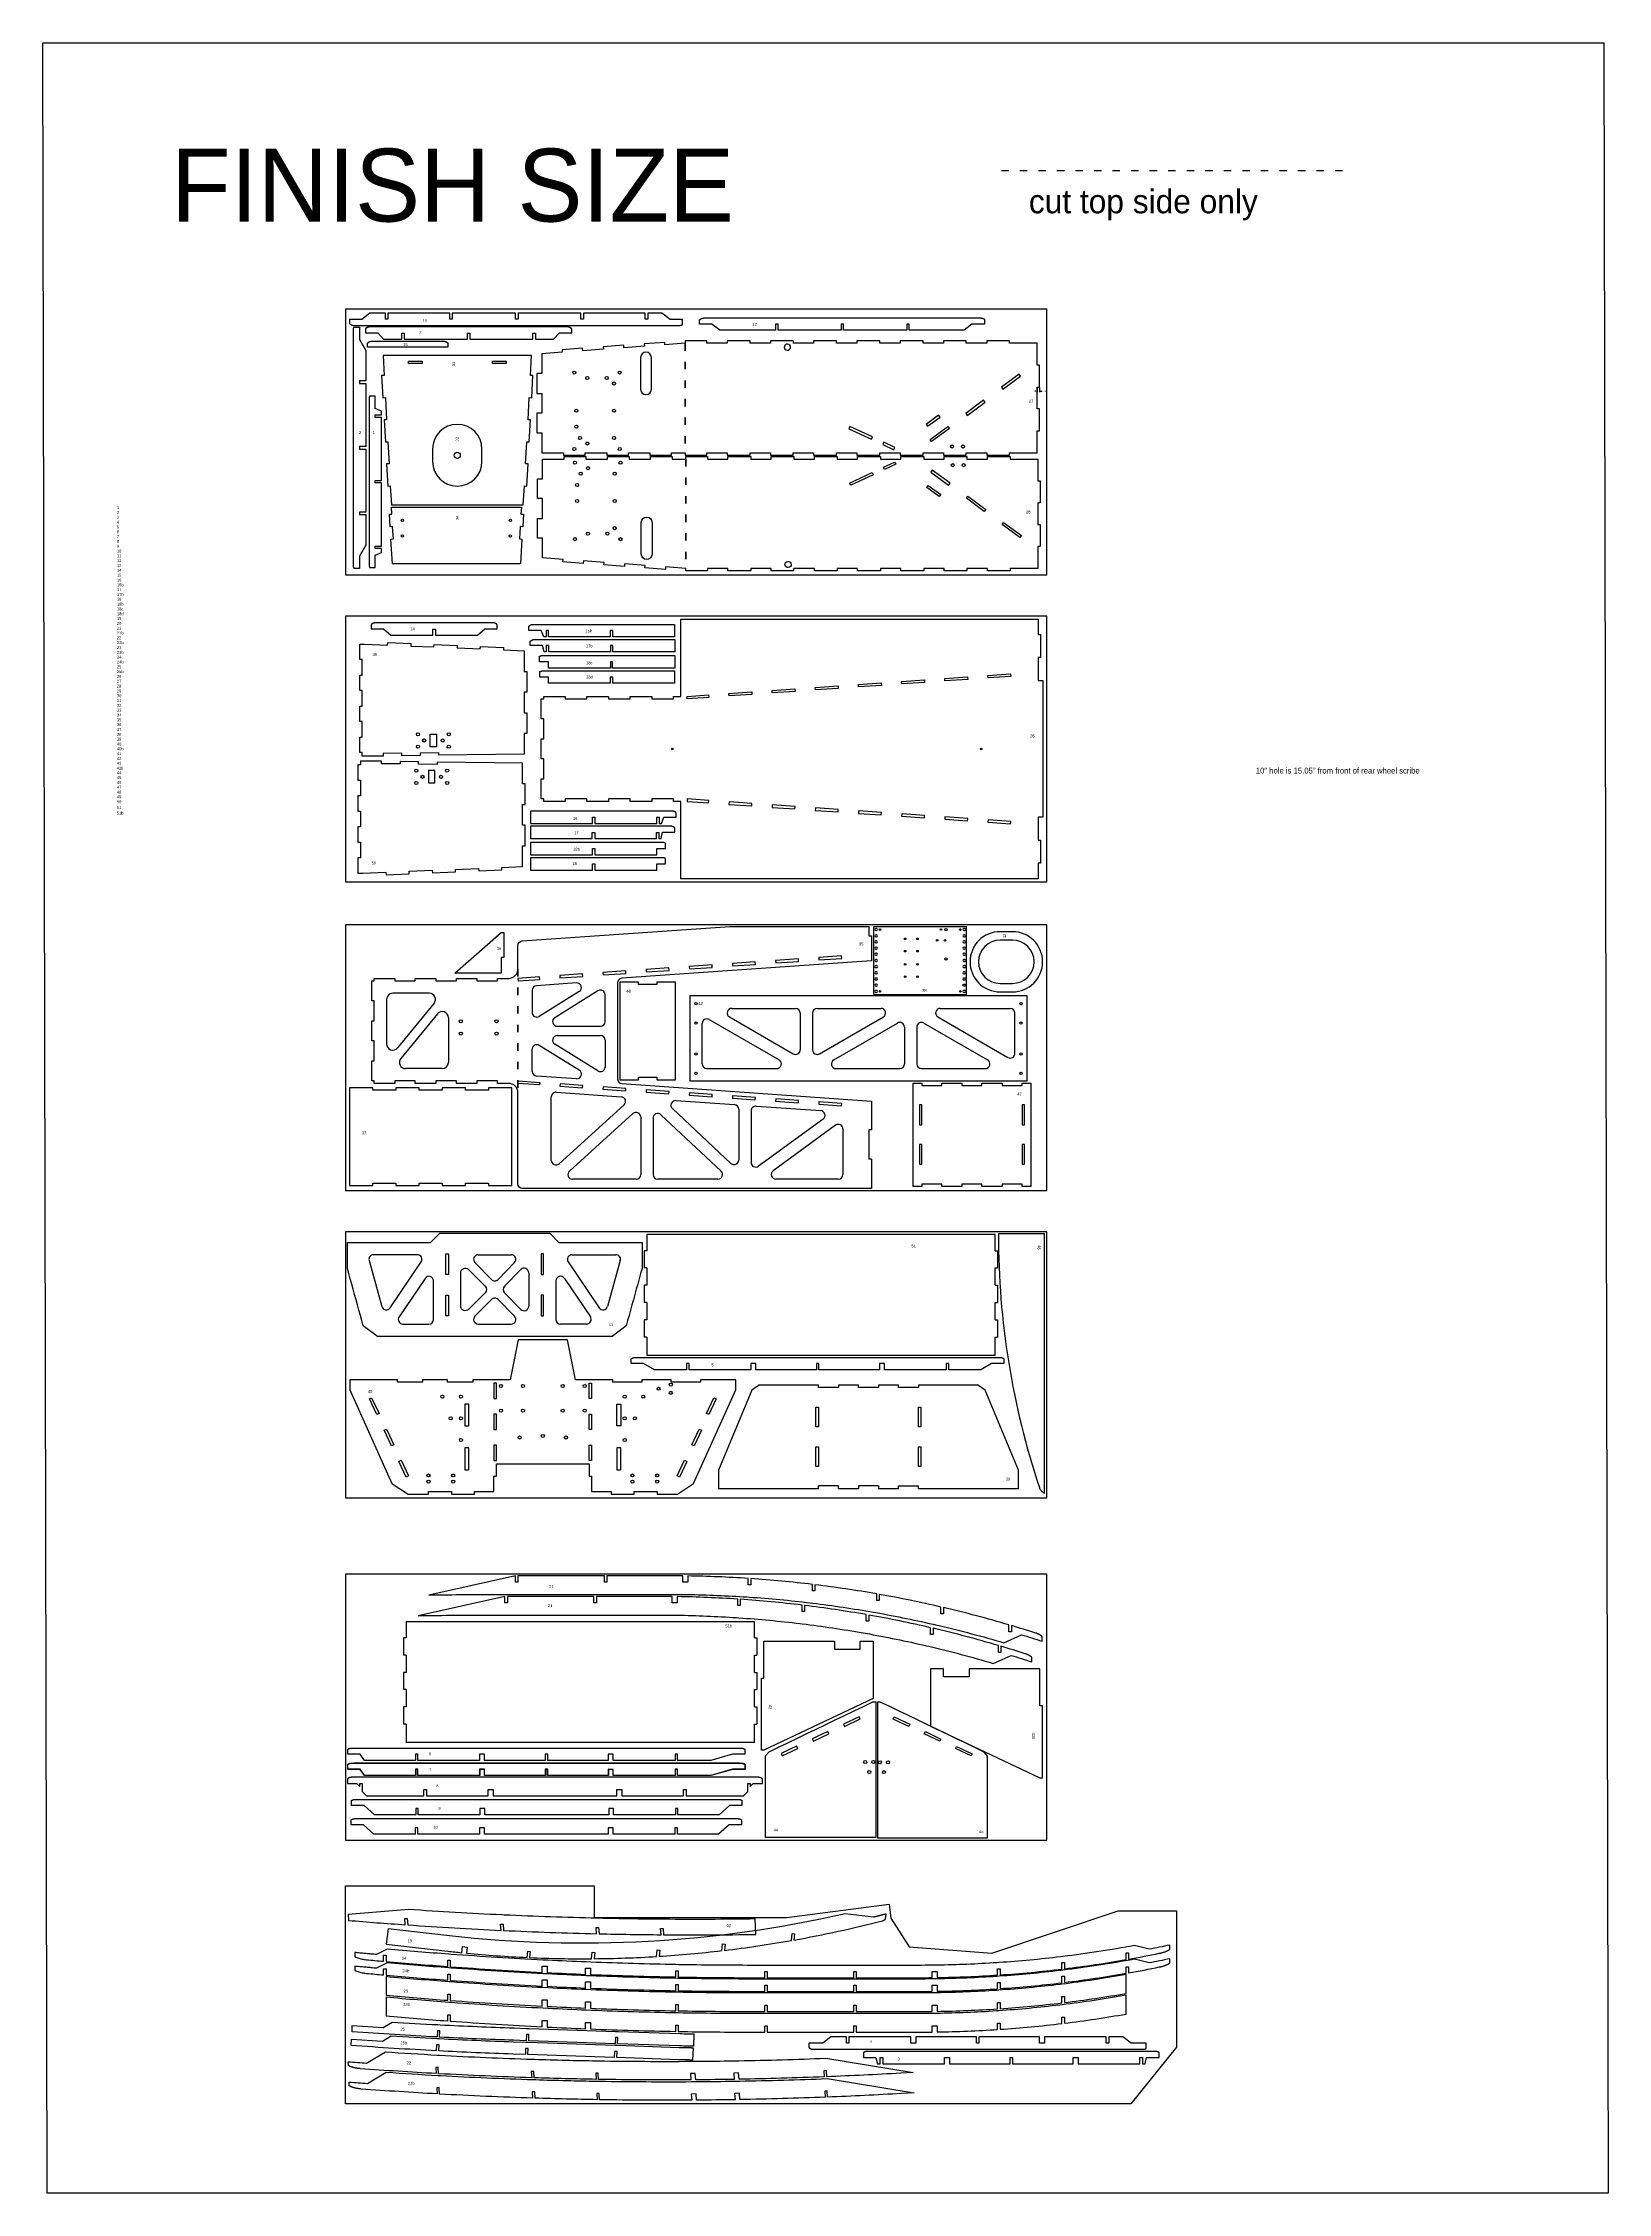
# Model space of a CAD drawing. Header units: inches. Extents: x -955 to -701, y -2062 to -1714.
import ezdxf

# ---------------------------------------------------------------- set-up
doc = ezdxf.new("R2010")
doc.units = ezdxf.units.IN
doc.header["$LTSCALE"] = 0.1
doc.header["$MEASUREMENT"] = 0
doc.linetypes.add('ACAD_ISO03W100', pattern=[30, 12, -18])
doc.layers.add('cockpit', color=1, linetype='Continuous', lineweight=20)
doc.layers.add('pic', color=1, linetype='Continuous')
doc.dimstyles.get("Standard").update_dxf_attribs({"dimtxt": 0.18, "dimasz": 0.18, "dimexe": 0.18, "dimexo": 0.0625, "dimgap": 0.09, "dimtad": 0, "dimtih": 1, "dimtoh": 1, "dimdec": 4, "dimzin": 0, "dimdsep": 46, "dimtxsty": 'Standard', "dimcen": 0.09, "dimadec": 0, "dimazin": 0, "dimtfac": 1, "dimtdec": 4, "dimtofl": 0, "dimtmove": 0, "dimatfit": 3, "dimfxl": 1, "dimtolj": 1, "dimtzin": 0, "dimarcsym": 0})

# ---------------------------------------------------------------- blocks, each defined once
blk = doc.blocks.new('*D207')
at = {"color": 0, "linetype": 'ACAD_ISO03W100', "lineweight": -2, "transparency": 16777216}
for p, q in [((-793.94, -1770.04), (-794.12, -1770.04)), ((-793.76, -1769.45), (-793.76, -1770.22)), ((-793.36, -1769.45), (-793.36, -1770.22)), ((-793.18, -1770.04), (-793, -1770.04))]:
    blk.add_line(p, q, dxfattribs=at)
at = {"color": 0, "linetype": 'ACAD_ISO03W100', "transparency": 16777216}
for points in [[(-793.94, -1770.01), (-793.94, -1770.07), (-793.76, -1770.04)], [(-793.18, -1770.01), (-793.18, -1770.07), (-793.36, -1770.04)]]:
    blk.add_solid(points, dxfattribs=at)
at = {"layer": 'Defpoints', "color": 0, "linetype": 'ACAD_ISO03W100', "transparency": 16777216}
for p in [(-793.76, -1769.39), (-793.36, -1769.39), (-793.36, -1770.04)]:
    blk.add_point(p, dxfattribs=at)
at = {"color": 0, "linetype": 'ACAD_ISO03W100', "transparency": 16777216, "insert": (-792.52, -1770.04), "char_height": 0.18, "attachment_point": 5}
blk.add_mtext('\\A1;0.4000', dxfattribs=at)

msp = doc.modelspace()

# ---------------------------------------------------------------- linework, layer by layer
at = {"color": 4, "linetype": 'ACAD_ISO03W100'}
msp.add_line((-799.53357, -1734.3412), (-743.86459, -1734.3412), dxfattribs=at)
at = {"color": 7, "linetype": 'Continuous', "lineweight": 25}
for p, q in [((-850.70097, -1761.90859), (-850.70097, -1762.30965)), ((-833.20359, -1761.90859), (-833.20359, -1762.30859)), ((-850.59164, -1799.13273), (-850.59164, -1798.73167)), ((-833.09426, -1799.13273), (-833.09426, -1798.73273)), ((-820.17063, -1856.68319), (-805.17063, -1856.68319)), ((-820.17063, -1867.68319), (-820.17063, -1856.68319)), ((-805.17063, -1867.68319), (-805.17063, -1856.68319)), ((-892.11099, -1867.48302), (-898.02835, -1867.48302)), ((-875.46668, -1867.02557), (-875.46668, -1870.60105)), ((-868.28422, -1865.82681), (-874.76867, -1866.27737)), ((-867.83662, -1867.21218), (-874.32107, -1871.23822)), ((-864.81229, -1867.10004), (-871.8106, -1871.44513)), ((-863.66668, -1872.08231), (-863.66668, -1867.73722)), ((-820.17063, -1867.68319), (-805.17063, -1867.68319)), ((-899.02835, -1868.48302), (-899.02835, -1875.70136)), ((-891.33763, -1869.11699), (-897.255, -1876.33533)), ((-890.80171, -1870.82928), (-896.71907, -1878.04762)), ((-889.02835, -1871.46325), (-889.02835, -1878.68159)), ((-846.82173, -1871.73852), (-835.49837, -1878.28369)), ((-843.52791, -1871.33235), (-833.20455, -1877.2995)), ((-843.15259, -1869.93302), (-832.82922, -1869.93302)), ((-832.07922, -1870.68302), (-832.07922, -1876.65017)), ((-830.07922, -1870.68302), (-830.07922, -1876.65017)), ((-829.32922, -1869.93302), (-819.00586, -1869.93302)), ((-828.9539, -1877.2995), (-818.63053, -1871.33235)), ((-809.79225, -1871.33235), (-798.46888, -1877.87752)), ((-809.41692, -1869.93302), (-798.09356, -1869.93302)), ((-797.34356, -1877.22819), (-797.34356, -1870.68302)), ((-871.41499, -1872.83231), (-864.41668, -1872.83231)), ((-871.41499, -1874.33231), (-864.41668, -1874.33231)), ((-863.66668, -1875.08231), (-863.66668, -1879.42739)), ((-847.94706, -1878.93302), (-847.94706, -1872.38785)), ((-826.66008, -1878.28369), (-816.33672, -1872.31655)), ((-815.21139, -1872.96588), (-815.21139, -1878.93302)), ((-813.21139, -1872.96588), (-813.21139, -1878.93302)), ((-812.08606, -1872.31655), (-801.7627, -1878.28369)), ((-875.46668, -1880.13904), (-875.46668, -1876.56356)), ((-867.83662, -1879.95243), (-874.32107, -1875.92639)), ((-864.81229, -1880.06457), (-871.8106, -1875.71948)), ((-890.02835, -1879.68159), (-895.94572, -1879.68159)), ((-868.28422, -1881.3378), (-874.76867, -1880.88724)), ((-847.19706, -1879.68302), (-835.87369, -1879.68302)), ((-826.28475, -1879.68302), (-815.96139, -1879.68302)), ((-812.46139, -1879.68302), (-802.13803, -1879.68302)), ((-872.36668, -1894.54059), (-872.36668, -1884.26356)), ((-871.56469, -1883.51536), (-861.03787, -1884.24681)), ((-860.58606, -1885.5506), (-871.11288, -1895.09618)), ((-852.21417, -1884.85992), (-842.73136, -1885.51882)), ((-839.23136, -1885.76202), (-828.76713, -1886.48912)), ((-859.15382, -1886.95169), (-869.4382, -1896.27743)), ((-857.90001, -1887.50728), (-857.90001, -1896.83302)), ((-855.90001, -1887.7028), (-855.90001, -1896.83302)), ((-844.88299, -1896.28546), (-854.63749, -1887.15524)), ((-843.29587, -1895.0316), (-852.77868, -1886.15568)), ((-842.03335, -1886.26702), (-842.03335, -1894.48403)), ((-840.03335, -1886.51021), (-840.03335, -1894.86991)), ((-828.37714, -1887.84325), (-838.84138, -1895.47585)), ((-826.35865, -1888.84646), (-836.47742, -1896.22708)), ((-825.16668, -1889.4524), (-825.16668, -1896.83302)), ((-820.56668, -1894.3474), (-820.96668, -1894.3474)), ((-858.65001, -1897.58302), (-868.9344, -1897.58302)), ((-845.39551, -1897.58302), (-855.15001, -1897.58302)), ((-825.91668, -1897.58302), (-836.03545, -1897.58302)), ((-800.53156, -1906.55023), (-856.93156, -1906.55023)), ((-856.93156, -1906.55023), (-856.93156, -1909.1567)), ((-800.53156, -1909.1567), (-800.53156, -1906.55023)), ((-800.01609, -1906.36873), (-800.01609, -1906.56824)), ((-800.01609, -1906.36873), (-792.53009, -1906.36873)), ((-792.53009, -1948.41405), (-792.53009, -1906.36873)), ((-884.19107, -1909.81239), (-878.86383, -1909.81239)), ((-874.02745, -1909.6558), (-874.02745, -1912.99922)), ((-873.62745, -1909.6558), (-874.02745, -1909.6558)), ((-873.62745, -1912.99922), (-873.62745, -1909.6558)), ((-869.00894, -1909.81239), (-861.9229, -1909.81239)), ((-856.93156, -1909.1567), (-857.33156, -1909.1567)), ((-857.33156, -1909.1567), (-857.33156, -1911.95148)), ((-800.53156, -1909.1567), (-800.13156, -1909.1567)), ((-800.13156, -1909.1567), (-800.13156, -1911.95148)), ((-884.72656, -1911.08751), (-882.06294, -1913.80369)), ((-878.32835, -1911.08751), (-880.99197, -1913.80369)), ((-877.31294, -1912.19442), (-879.96205, -1914.8958)), ((-876.02745, -1912.71954), (-876.02745, -1918.12231)), ((-874.02745, -1912.99922), (-873.62745, -1912.99922)), ((-870.25597, -1913.62909), (-866.04708, -1919.85963)), ((-869.63042, -1910.98222), (-864.61645, -1918.40457)), ((-861.20052, -1910.76405), (-863.27258, -1918.1864)), ((-856.93156, -1911.95148), (-857.33156, -1911.95148)), ((-856.93156, -1911.95148), (-856.93156, -1914.74627)), ((-800.53156, -1914.74627), (-800.53156, -1911.95148)), ((-800.53156, -1911.95148), (-800.13156, -1911.95148)), ((-882.06294, -1917.03815), (-884.72656, -1919.75434)), ((-880.99197, -1917.03815), (-878.32835, -1919.75434)), ((-879.96205, -1915.94605), (-877.31294, -1918.64743)), ((-874.02745, -1916.34263), (-874.02745, -1919.68605)), ((-873.62745, -1916.34263), (-874.02745, -1916.34263)), ((-873.62745, -1919.68605), (-873.62745, -1916.34263)), ((-871.62745, -1914.04891), (-871.62745, -1920.27946)), ((-856.93156, -1914.74627), (-857.33156, -1914.74627)), ((-857.33156, -1914.74627), (-857.33156, -1917.54105)), ((-800.53156, -1914.74627), (-800.13156, -1914.74627)), ((-800.13156, -1914.74627), (-800.13156, -1917.54105)), ((-874.02745, -1919.68605), (-873.62745, -1919.68605)), ((-856.93156, -1917.54105), (-857.33156, -1917.54105)), ((-856.93156, -1920.33584), (-857.33156, -1920.33584)), ((-857.33156, -1920.33584), (-857.33156, -1923.13062)), ((-856.93156, -1917.54105), (-856.93156, -1920.33584)), ((-800.53156, -1920.33584), (-800.53156, -1917.54105)), ((-800.53156, -1917.54105), (-800.13156, -1917.54105)), ((-800.53156, -1920.33584), (-800.13156, -1920.33584)), ((-800.13156, -1920.33584), (-800.13156, -1923.13062)), ((-884.19107, -1921.02946), (-878.86383, -1921.02946)), ((-866.66857, -1921.02946), (-870.87745, -1921.02946)), ((-856.93156, -1923.13062), (-857.33156, -1923.13062)), ((-856.93156, -1923.13062), (-856.93156, -1926.11373)), ((-800.53156, -1926.11373), (-800.53156, -1923.13062)), ((-800.53156, -1923.13062), (-800.13156, -1923.13062)), ((-800.53156, -1926.11373), (-856.93156, -1926.11373)), ((-838.66685, -1930.87084), (-839.9336, -1931.72998)), ((-838.66685, -1930.87084), (-829.1383, -1930.87084)), ((-829.1383, -1931.27084), (-829.1383, -1930.87084)), ((-825.89927, -1930.87084), (-825.89927, -1931.27084)), ((-825.89927, -1930.87084), (-822.65878, -1930.87084)), ((-822.65878, -1931.27084), (-822.65878, -1930.87084)), ((-819.41975, -1930.87084), (-819.41975, -1931.27084)), ((-819.41975, -1930.87084), (-816.17927, -1930.87084)), ((-816.17927, -1931.27084), (-816.17927, -1930.87084)), ((-812.94024, -1930.87084), (-812.94024, -1931.27084)), ((-812.94024, -1930.87084), (-803.41168, -1930.87084)), ((-802.14494, -1931.72998), (-803.41168, -1930.87084)), ((-839.9336, -1931.72998), (-845.29827, -1944.65829)), ((-829.53855, -1934.4723), (-829.1383, -1934.4723)), ((-829.53855, -1937.67375), (-829.53855, -1934.4723)), ((-825.89927, -1931.27084), (-829.1383, -1931.27084)), ((-829.1383, -1934.4723), (-829.1383, -1937.67375)), ((-819.41975, -1931.27084), (-822.65878, -1931.27084)), ((-812.94024, -1931.27084), (-816.17927, -1931.27084)), ((-812.94024, -1937.67375), (-812.94024, -1934.4723)), ((-812.94024, -1934.4723), (-812.53999, -1934.4723)), ((-812.53999, -1934.4723), (-812.53999, -1937.67375)), ((-796.78026, -1944.65829), (-802.14494, -1931.72998)), ((-829.1383, -1937.67375), (-829.53855, -1937.67375)), ((-812.53999, -1937.67375), (-812.94024, -1937.67375)), ((-829.53855, -1940.87521), (-829.1383, -1940.87521)), ((-829.53855, -1944.07666), (-829.53855, -1940.87521)), ((-829.1383, -1940.87521), (-829.1383, -1944.07666)), ((-812.94024, -1944.07666), (-812.94024, -1940.87521)), ((-812.94024, -1940.87521), (-812.53999, -1940.87521)), ((-812.53999, -1940.87521), (-812.53999, -1944.07666)), ((-845.29827, -1944.65829), (-845.29827, -1947.62084)), ((-829.1383, -1944.07666), (-829.53855, -1944.07666)), ((-812.53999, -1944.07666), (-812.94024, -1944.07666)), ((-796.78026, -1947.62084), (-796.78026, -1944.65829)), ((-845.29827, -1947.62084), (-829.13927, -1947.62084)), ((-825.89927, -1947.22084), (-829.13927, -1947.22084)), ((-829.13927, -1947.62084), (-829.13927, -1947.22084)), ((-825.89927, -1947.62084), (-825.89927, -1947.22084)), ((-825.89927, -1947.62084), (-822.65927, -1947.62084)), ((-819.41927, -1947.22084), (-822.65927, -1947.22084)), ((-822.65927, -1947.22084), (-822.65927, -1947.62084)), ((-819.41927, -1947.22084), (-819.41927, -1947.62084)), ((-819.41927, -1947.62084), (-816.17927, -1947.62084)), ((-816.17927, -1947.22084), (-812.93927, -1947.22084)), ((-816.17927, -1947.62084), (-816.17927, -1947.22084)), ((-812.93927, -1947.62084), (-812.93927, -1947.22084)), ((-812.93927, -1947.62084), (-796.78026, -1947.62084)), ((-839.48197, -1969.19306), (-895.88197, -1969.19306)), ((-895.88197, -1969.19306), (-895.88197, -1971.79953)), ((-839.48197, -1971.79953), (-839.48197, -1969.19306)), ((-895.88197, -1971.79953), (-896.28197, -1971.79953)), ((-896.28197, -1971.79953), (-896.28197, -1974.59431)), ((-839.48197, -1971.79953), (-839.08197, -1971.79953)), ((-839.08197, -1971.79953), (-839.08197, -1974.59431)), ((-895.88197, -1974.59431), (-896.28197, -1974.59431)), ((-895.88197, -1974.59431), (-895.88197, -1977.3891)), ((-839.48197, -1977.3891), (-839.48197, -1974.59431)), ((-839.48197, -1974.59431), (-839.08197, -1974.59431)), ((-895.88197, -1977.3891), (-896.28197, -1977.3891)), ((-896.28197, -1977.3891), (-896.28197, -1980.18388)), ((-839.48197, -1977.3891), (-839.08197, -1977.3891)), ((-839.08197, -1977.3891), (-839.08197, -1980.18388)), ((-895.88197, -1980.18388), (-896.28197, -1980.18388)), ((-895.88197, -1982.97867), (-896.28197, -1982.97867)), ((-896.28197, -1982.97867), (-896.28197, -1985.77345)), ((-895.88197, -1980.18388), (-895.88197, -1982.97867)), ((-839.48197, -1982.97867), (-839.48197, -1980.18388)), ((-839.48197, -1980.18388), (-839.08197, -1980.18388)), ((-839.48197, -1982.97867), (-839.08197, -1982.97867)), ((-839.08197, -1982.97867), (-839.08197, -1985.77345)), ((-895.88197, -1985.77345), (-896.28197, -1985.77345)), ((-895.88197, -1985.77345), (-895.88197, -1988.75655)), ((-839.48197, -1988.75655), (-839.48197, -1985.77345)), ((-839.48197, -1985.77345), (-839.08197, -1985.77345)), ((-839.48197, -1988.75655), (-895.88197, -1988.75655))]:
    msp.add_line(p, q, dxfattribs=at)
at = {"color": 4, "linetype": 'ACAD_ISO03W100', "lineweight": 100}
for p, q in [((-850.70097, -1762.30965), (-850.70097, -1780.00859)), ((-850.59164, -1781.03273), (-850.59164, -1798.73167)), ((-877.76668, -1863.58302), (-877.76668, -1883.58159))]:
    msp.add_line(p, q, dxfattribs=at)
at = {"color": 7, "linetype": 'Continuous', "lineweight": 25}
for points in [[(-877.75282, -1757.41386), (-877.75282, -1758.41386), (-878.18246, -1758.41386), (-878.18246, -1757.41386), (-888.3967, -1757.41386), (-888.3967, -1758.41386), (-888.7967, -1758.41386), (-888.7967, -1757.41386), (-898.7967, -1757.41386), (-898.7967, -1758.41386), (-899.1967, -1758.41386), (-899.1967, -1757.41386), (-899.42779, -1757.41386), (-899.65889, -1757.41386), (-899.88998, -1757.41386), (-900.12108, -1757.41386), (-900.35217, -1757.41386), (-900.58327, -1757.41386), (-900.81437, -1757.41386), (-901.04546, -1757.41386), (-901.27656, -1757.41386), (-901.50765, -1757.41386), (-901.73875, -1757.41386), (-903.05103, -1758.43389), (-905.05103, -1758.43389), (-905.05103, -1759.08226), (-905.04877, -1759.08474), (-905.0465, -1759.08721), (-905.04422, -1759.08966), (-905.04193, -1759.09212), (-905.03964, -1759.09456), (-905.03733, -1759.097), (-905.03502, -1759.09943), (-905.03269, -1759.10185), (-905.03036, -1759.10426), (-905.02802, -1759.10667), (-905.02567, -1759.10907), (-905.02331, -1759.11146), (-905.02094, -1759.11384), (-905.01856, -1759.11621), (-905.01617, -1759.11858), (-905.01378, -1759.12094), (-905.01138, -1759.12329), (-905.00896, -1759.12564), (-905.00654, -1759.12797), (-905.00411, -1759.1303), (-905.00168, -1759.13262), (-904.99923, -1759.13493), (-904.99678, -1759.13723), (-904.99431, -1759.13953), (-904.99184, -1759.14182), (-904.98936, -1759.1441), (-904.98688, -1759.14637), (-904.98438, -1759.14863), (-904.98188, -1759.15088), (-904.97937, -1759.15313), (-904.97685, -1759.15537), (-904.97432, -1759.1576), (-904.97178, -1759.15982), (-904.96924, -1759.16203), (-904.96669, -1759.16424), (-904.96413, -1759.16643), (-904.96157, -1759.16862), (-904.95899, -1759.1708), (-904.95641, -1759.17297), (-904.95382, -1759.17513), (-904.95123, -1759.17729), (-904.94862, -1759.17943), (-904.94601, -1759.18157), (-904.94339, -1759.18369), (-904.94077, -1759.18581), (-904.93813, -1759.18792), (-904.93549, -1759.19002), (-904.93285, -1759.19212), (-904.93019, -1759.1942), (-904.92753, -1759.19627), (-904.92486, -1759.19834), (-904.92219, -1759.2004), (-904.91951, -1759.20245), (-904.91682, -1759.20448), (-904.91412, -1759.20651), (-904.91142, -1759.20853), (-904.90871, -1759.21055), (-904.906, -1759.21255), (-904.90327, -1759.21454), (-904.90054, -1759.21653), (-904.89781, -1759.2185), (-904.89507, -1759.22047), (-904.89232, -1759.22243), (-904.88957, -1759.22437), (-904.88681, -1759.22631), (-904.88404, -1759.22824), (-904.88127, -1759.23016), (-904.87849, -1759.23207), (-904.8757, -1759.23397), (-904.87291, -1759.23586), (-904.87011, -1759.23774), (-904.86731, -1759.23961), (-904.8645, -1759.24148), (-904.86169, -1759.24333), (-904.85887, -1759.24517), (-904.85604, -1759.24701), (-904.85321, -1759.24883), (-904.85037, -1759.25064), (-904.84753, -1759.25245), (-904.84468, -1759.25424), (-904.84183, -1759.25603), (-904.83897, -1759.2578), (-904.8361, -1759.25957), (-904.83323, -1759.26132), (-904.83036, -1759.26307), (-904.82748, -1759.26481), (-904.82459, -1759.26653), (-904.8217, -1759.26825), (-904.8188, -1759.26995), (-904.8159, -1759.27165), (-904.813, -1759.27333), (-904.81009, -1759.27501), (-904.80717, -1759.27667), (-904.80425, -1759.27833), (-904.80133, -1759.27997), (-904.7984, -1759.28161), (-904.79546, -1759.28323), (-904.79252, -1759.28485), (-904.78958, -1759.28645), (-904.78663, -1759.28804), (-904.78368, -1759.28963), (-904.78071, -1759.2912), (-904.77775, -1759.29277), (-904.77477, -1759.29432), (-904.77179, -1759.29587), (-904.76881, -1759.2974), (-904.76582, -1759.29893), (-904.76282, -1759.30045), (-904.75982, -1759.30195), (-904.75681, -1759.30345), (-904.7538, -1759.30494), (-904.75078, -1759.30642), (-904.74776, -1759.30789), (-904.74473, -1759.30935), (-904.74169, -1759.3108), (-904.73865, -1759.31224), (-904.73561, -1759.31367), (-904.73256, -1759.31509), (-904.7295, -1759.3165), (-904.72644, -1759.3179), (-904.72337, -1759.31929), (-904.7203, -1759.32067), (-904.71723, -1759.32205), (-904.71415, -1759.32341), (-904.71106, -1759.32476), (-904.70797, -1759.3261), (-904.70488, -1759.32744), (-904.70178, -1759.32876), (-904.69867, -1759.33007), (-904.69556, -1759.33137), (-904.69245, -1759.33267), (-904.68933, -1759.33395), (-904.68621, -1759.33522), (-904.68308, -1759.33649), (-904.67995, -1759.33774), (-904.67682, -1759.33899), (-904.67368, -1759.34022), (-904.67053, -1759.34144), (-904.66739, -1759.34266), (-904.66423, -1759.34386), (-904.66108, -1759.34506), (-904.65792, -1759.34624), (-904.65476, -1759.34741), (-904.65159, -1759.34858), (-904.64842, -1759.34973), (-904.64524, -1759.35088), (-904.64206, -1759.35201), (-904.63888, -1759.35313), (-904.63569, -1759.35425), (-904.6325, -1759.35535), (-904.62931, -1759.35645), (-904.62611, -1759.35753), (-904.62291, -1759.3586), (-904.61971, -1759.35967), (-904.6165, -1759.36072), (-904.61329, -1759.36176), (-904.61008, -1759.3628), (-904.60686, -1759.36382), (-904.60364, -1759.36483), (-904.60042, -1759.36583), (-904.59719, -1759.36683), (-904.59397, -1759.36781), (-904.59073, -1759.36878), (-904.5875, -1759.36974), (-904.58426, -1759.37069), (-904.58102, -1759.37164), (-904.57778, -1759.37257), (-904.57453, -1759.37349), (-904.57128, -1759.3744), (-904.56803, -1759.3753), (-904.56478, -1759.37619), (-904.56153, -1759.37707), (-904.55827, -1759.37794), (-904.55501, -1759.3788), (-904.55174, -1759.37964), (-904.54848, -1759.38048), (-904.54521, -1759.38131), (-904.54194, -1759.38213), (-904.53867, -1759.38293), (-904.5354, -1759.38373), (-904.53212, -1759.38452), (-904.52884, -1759.38529), (-904.52556, -1759.38606), (-904.52228, -1759.38681), (-904.519, -1759.38756), (-904.51571, -1759.38829), (-904.51243, -1759.38902), (-904.50914, -1759.38973), (-904.50585, -1759.39043), (-904.50256, -1759.39112), (-904.49927, -1759.3918), (-904.49597, -1759.39247), (-904.49268, -1759.39314), (-904.48938, -1759.39378), (-904.48608, -1759.39442), (-904.48278, -1759.39505), (-904.47948, -1759.39567), (-904.47618, -1759.39628), (-904.47287, -1759.39687), (-904.46957, -1759.39746), (-904.46626, -1759.39804), (-904.46295, -1759.3986), (-904.45962, -1759.39916), (-904.45627, -1759.39971), (-904.45293, -1759.40025), (-904.44959, -1759.40078), (-904.44624, -1759.4013), (-904.44289, -1759.4018), (-904.43954, -1759.4023), (-904.43619, -1759.40279), (-904.43283, -1759.40326), (-904.42948, -1759.40373), (-904.42612, -1759.40418), (-904.42276, -1759.40463), (-904.4194, -1759.40506), (-904.41604, -1759.40549), (-904.41267, -1759.4059), (-904.40931, -1759.4063), (-904.40594, -1759.40669), (-904.40257, -1759.40708), (-904.3992, -1759.40745), (-904.39583, -1759.40781), (-904.39246, -1759.40816), (-904.38908, -1759.4085), (-904.38571, -1759.40883), (-904.38233, -1759.40915), (-904.37896, -1759.40946), (-904.37558, -1759.40975), (-904.3722, -1759.41004), (-904.36882, -1759.41032), (-904.36544, -1759.41059), (-904.36206, -1759.41084), (-904.35868, -1759.41109), (-904.35529, -1759.41132), (-904.35191, -1759.41155), (-904.34853, -1759.41176), (-904.34514, -1759.41197), (-904.34176, -1759.41216), (-904.33837, -1759.41235), (-904.33499, -1759.41252), (-904.3316, -1759.41268), (-904.32821, -1759.41283), (-904.32483, -1759.41297), (-904.32144, -1759.4131), (-904.31805, -1759.41323), (-904.31467, -1759.41334), (-904.31128, -1759.41343), (-904.30789, -1759.41352), (-904.30451, -1759.4136), (-904.30112, -1759.41367), (-904.29773, -1759.41373), (-904.29435, -1759.41377), (-904.29096, -1759.41381), (-904.28757, -1759.41384), (-904.28419, -1759.41385), (-904.2808, -1759.41386), (-851.68413, -1759.41386), (-851.67975, -1759.41385), (-851.67537, -1759.41382), (-851.67098, -1759.41378), (-851.6666, -1759.41372), (-851.66221, -1759.41364), (-851.65783, -1759.41354), (-851.65344, -1759.41342), (-851.64905, -1759.41329), (-851.64466, -1759.41314), (-851.64027, -1759.41297), (-851.63588, -1759.41278), (-851.63149, -1759.41257), (-851.6271, -1759.41235), (-851.62271, -1759.41211), (-851.61832, -1759.41185), (-851.61393, -1759.41158), (-851.60954, -1759.41128), (-851.60515, -1759.41097), (-851.60076, -1759.41064), (-851.59637, -1759.4103), (-851.59198, -1759.40993), (-851.5876, -1759.40955), (-851.58321, -1759.40915), (-851.57882, -1759.40873), (-851.57444, -1759.4083), (-851.57006, -1759.40784), (-851.56567, -1759.40737), (-851.56129, -1759.40689), (-851.55692, -1759.40638), (-851.55254, -1759.40586), (-851.54816, -1759.40531), (-851.54379, -1759.40476), (-851.53942, -1759.40418), (-851.53505, -1759.40359), (-851.53068, -1759.40297), (-851.52632, -1759.40235), (-851.52195, -1759.4017), (-851.51759, -1759.40103), (-851.51324, -1759.40035), (-851.50888, -1759.39965), (-851.50453, -1759.39894), (-851.50018, -1759.3982), (-851.49584, -1759.39745), (-851.49149, -1759.39668), (-851.48715, -1759.3959), (-851.48282, -1759.39509), (-851.47849, -1759.39427), (-851.47416, -1759.39343), (-851.46983, -1759.39257), (-851.46551, -1759.3917), (-851.46119, -1759.39081), (-851.45688, -1759.3899), (-851.45257, -1759.38897), (-851.44827, -1759.38803), (-851.44397, -1759.38707), (-851.43967, -1759.38609), (-851.43538, -1759.38509), (-851.43109, -1759.38408), (-851.42681, -1759.38305), (-851.42254, -1759.382), (-851.41826, -1759.38094), (-851.414, -1759.37985), (-851.40974, -1759.37875), (-851.40548, -1759.37764), (-851.40123, -1759.3765), (-851.39698, -1759.37535), (-851.39274, -1759.37418), (-851.38851, -1759.37299), (-851.38428, -1759.37179), (-851.38006, -1759.37057), (-851.37585, -1759.36933), (-851.37164, -1759.36807), (-851.36743, -1759.3668), (-851.36324, -1759.36551), (-851.35905, -1759.3642), (-851.35486, -1759.36288), (-851.35069, -1759.36154), (-851.34652, -1759.36018), (-851.34236, -1759.3588), (-851.3382, -1759.35741), (-851.33405, -1759.356), (-851.33198, -1759.35528), (-851.32989, -1759.35456), (-851.32572, -1759.3531), (-851.32155, -1759.35163), (-851.31739, -1759.35013), (-851.31323, -1759.34862), (-851.30908, -1759.34709), (-851.30493, -1759.34554), (-851.30079, -1759.34397), (-851.29666, -1759.34239), (-851.29253, -1759.34079), (-851.28841, -1759.33917), (-851.2843, -1759.33753), (-851.28019, -1759.33588), (-851.27609, -1759.33421), (-851.27199, -1759.33252), (-851.2679, -1759.33081), (-851.26382, -1759.32908), (-851.25975, -1759.32734), (-851.25568, -1759.32558), (-851.25162, -1759.32381), (-851.24757, -1759.32201), (-851.24352, -1759.3202), (-851.23949, -1759.31837), (-851.23546, -1759.31653), (-851.23144, -1759.31467), (-851.22742, -1759.31279), (-851.22342, -1759.31089), (-851.21942, -1759.30898), (-851.21543, -1759.30705), (-851.21146, -1759.3051), (-851.20748, -1759.30313), (-851.20352, -1759.30115), (-851.19957, -1759.29916), (-851.19562, -1759.29714), (-851.19169, -1759.29511), (-851.18776, -1759.29306), (-851.18384, -1759.291), (-851.17994, -1759.28891), (-851.17604, -1759.28682), (-851.17215, -1759.2847), (-851.16827, -1759.28257), (-851.1644, -1759.28042), (-851.16054, -1759.27826), (-851.1567, -1759.27608), (-851.15286, -1759.27388), (-851.14903, -1759.27167), (-851.14521, -1759.26944), (-851.14521, -1758.43389), (-853.14521, -1758.43389), (-854.45749, -1757.41386), (-856.76821, -1757.41386), (-856.76821, -1758.41386), (-857.16821, -1758.41386), (-857.16821, -1757.41386), (-867.16821, -1757.41386), (-867.16821, -1758.41386), (-867.56821, -1758.41386), (-867.56821, -1757.41386), (-877.78246, -1757.41386)], [(-833.20359, -1761.90859), (-836.90815, -1761.90859), (-836.90815, -1762.30859), (-840.20255, -1762.30859), (-840.20255, -1761.90859), (-843.90815, -1761.90859), (-843.90815, -1762.30859), (-847.2015, -1762.30859), (-847.2015, -1761.90859), (-850.70097, -1761.90859), (-850.70097, -1762.30965), (-853.99033, -1762.5495), (-854.01942, -1762.15056), (-857.33786, -1762.39253), (-857.30877, -1762.79147), (-860.62721, -1763.03344), (-860.6563, -1762.6345), (-863.97474, -1762.87647), (-863.94565, -1763.27541), (-867.26409, -1763.51738), (-867.29318, -1763.11843), (-870.61162, -1763.3604), (-870.58253, -1763.75935), (-873.90097, -1764.00132), (-873.90097, -1767.20277), (-874.70097, -1767.20277), (-874.70097, -1770.40422), (-873.90097, -1770.40422), (-873.90097, -1773.60568), (-874.70097, -1773.60568), (-874.70097, -1776.80713), (-873.90097, -1776.80713), (-873.90097, -1780.00859), (-870.40097, -1780.00859), (-870.40097, -1780.40859), (-866.90097, -1780.40859), (-866.90097, -1780.00859), (-863.40097, -1780.00859), (-863.40097, -1780.40859), (-859.90097, -1780.40859), (-859.90097, -1780.00859), (-856.40097, -1780.00859), (-856.40097, -1780.40859), (-852.90097, -1780.40859), (-852.90097, -1780.00859), (-850.70097, -1780.00859), (-850.70097, -1780.40859), (-847.2015, -1780.40859), (-847.2015, -1780.00859), (-843.90815, -1780.00859), (-843.90815, -1780.40859), (-840.20255, -1780.40859), (-840.20255, -1780.00859), (-836.90815, -1780.00859), (-836.90815, -1780.40859), (-833.20359, -1780.40859), (-833.20359, -1780.00859), (-829.90815, -1780.00859), (-829.90815, -1780.40859), (-826.20464, -1780.40859), (-826.20464, -1780.00859), (-822.90815, -1780.00859), (-822.90815, -1780.40859), (-819.20569, -1780.40859), (-819.20569, -1780.00859), (-815.90815, -1780.00859), (-815.90815, -1780.40859), (-812.20673, -1780.40859), (-812.20673, -1780.00859), (-808.90815, -1780.00859), (-808.90815, -1780.40859), (-805.20778, -1780.40859), (-805.20778, -1780.00859), (-801.90815, -1780.00859), (-801.90815, -1780.40859), (-798.20883, -1780.40859), (-798.20883, -1780.00859), (-793.7622, -1780.00859), (-793.7622, -1776.46859), (-793.3622, -1776.46859), (-793.3622, -1772.92859), (-793.7622, -1772.92859), (-793.7622, -1769.38859), (-793.3622, -1769.38859), (-793.3622, -1765.84859), (-793.7622, -1765.84859), (-793.7622, -1762.30859), (-798.20883, -1762.30859), (-798.20883, -1761.90859), (-801.90815, -1761.90859), (-801.90815, -1762.30859), (-805.20778, -1762.30859), (-805.20778, -1761.90859), (-808.90815, -1761.90859), (-808.90815, -1762.30859), (-812.20673, -1762.30859), (-812.20673, -1761.90859), (-815.90815, -1761.90859), (-815.90815, -1762.30859), (-819.20569, -1762.30859), (-819.20569, -1761.90859), (-822.90815, -1761.90859), (-822.90815, -1762.30859), (-826.20464, -1762.30859), (-826.20464, -1761.90859), (-829.90815, -1761.90859), (-829.90815, -1762.30859), (-833.20359, -1762.30859)], [(-901.76641, -1770.84447), (-901.76787, -1770.84785), (-901.76931, -1770.85124), (-901.77074, -1770.85463), (-901.77216, -1770.85803), (-901.77357, -1770.86143), (-901.77497, -1770.86484), (-901.77635, -1770.86825), (-901.77772, -1770.87168), (-901.77908, -1770.8751), (-901.78043, -1770.87853), (-901.78176, -1770.88197), (-901.78309, -1770.88542), (-901.7844, -1770.88886), (-901.78569, -1770.89232), (-901.78698, -1770.89578), (-901.78825, -1770.89924), (-901.78951, -1770.90271), (-901.79076, -1770.90619), (-901.79199, -1770.90967), (-901.79322, -1770.91315), (-901.79443, -1770.91664), (-901.79563, -1770.92014), (-901.79681, -1770.92364), (-901.79799, -1770.92714), (-901.79915, -1770.93065), (-901.8003, -1770.93416), (-901.80144, -1770.93768), (-901.80256, -1770.9412), (-901.80367, -1770.94473), (-901.80478, -1770.94826), (-901.80586, -1770.95179), (-901.80694, -1770.95533), (-901.808, -1770.95888), (-901.80906, -1770.96242), (-901.81009, -1770.96598), (-901.81112, -1770.96953), (-901.81214, -1770.97309), (-901.81314, -1770.97665), (-901.81413, -1770.98022), (-901.81511, -1770.98379), (-901.81607, -1770.98736), (-901.81703, -1770.99094), (-901.81797, -1770.99452), (-901.8189, -1770.9981), (-901.81982, -1771.00169), (-901.82072, -1771.00528), (-901.82162, -1771.00887), (-901.8225, -1771.01247), (-901.82337, -1771.01606), (-901.82422, -1771.01967), (-901.82507, -1771.02327), (-901.8259, -1771.02688), (-901.82672, -1771.03049), (-901.82753, -1771.0341), (-901.82832, -1771.03772), (-901.82911, -1771.04133), (-901.82988, -1771.04495), (-901.83064, -1771.04858), (-901.83138, -1771.0522), (-901.83212, -1771.05583), (-901.83284, -1771.05946), (-901.83355, -1771.06309), (-901.83425, -1771.06672), (-901.83494, -1771.07036), (-901.83561, -1771.07399), (-901.83628, -1771.07763), (-901.83693, -1771.08127), (-901.83757, -1771.08491), (-901.83819, -1771.08856), (-901.83881, -1771.0922), (-901.83941, -1771.09585), (-901.84, -1771.0995), (-901.84058, -1771.10315), (-901.84114, -1771.1068), (-901.8417, -1771.11045), (-901.84224, -1771.1141), (-901.84277, -1771.11775), (-901.84329, -1771.12141), (-901.8438, -1771.12507), (-901.84429, -1771.12872), (-901.84477, -1771.13238), (-901.84524, -1771.13604), (-901.8457, -1771.1397), (-901.84615, -1771.14335), (-901.84658, -1771.14701), (-901.847, -1771.15067), (-901.84741, -1771.15434), (-901.84781, -1771.158), (-901.8482, -1771.16166), (-901.84857, -1771.16532), (-901.84893, -1771.16898), (-901.84928, -1771.17264), (-901.84962, -1771.1763), (-901.84995, -1771.17996), (-901.85027, -1771.18367), (-901.85057, -1771.18738), (-901.85087, -1771.19109), (-901.85115, -1771.1948), (-901.85142, -1771.19852), (-901.85168, -1771.20223), (-901.85193, -1771.20595), (-901.85217, -1771.20966), (-901.85239, -1771.21338), (-901.8526, -1771.2171), (-901.85281, -1771.22082), (-901.853, -1771.22454), (-901.85317, -1771.22826), (-901.85334, -1771.23198), (-901.8535, -1771.2357), (-901.85364, -1771.23943), (-901.85377, -1771.24315), (-901.85389, -1771.24687), (-901.854, -1771.2506), (-901.8541, -1771.25432), (-901.85418, -1771.25804), (-901.85426, -1771.26177), (-901.85432, -1771.26549), (-901.85437, -1771.26921), (-901.85441, -1771.27294), (-901.85444, -1771.27666), (-901.85446, -1771.28038), (-901.85446, -1771.28411), (-901.85446, -1798.13319), (-901.85445, -1798.13692), (-901.85444, -1798.14064), (-901.85441, -1798.14436), (-901.85437, -1798.14809), (-901.85432, -1798.15181), (-901.85425, -1798.15554), (-901.85418, -1798.15926), (-901.85409, -1798.16298), (-901.854, -1798.16671), (-901.85389, -1798.17043), (-901.85377, -1798.17415), (-901.85364, -1798.17787), (-901.85349, -1798.1816), (-901.85334, -1798.18532), (-901.85317, -1798.18904), (-901.85299, -1798.19276), (-901.8528, -1798.19648), (-901.8526, -1798.2002), (-901.85239, -1798.20392), (-901.85216, -1798.20764), (-901.85193, -1798.21135), (-901.85168, -1798.21507), (-901.85142, -1798.21879), (-901.85115, -1798.2225), (-901.85086, -1798.22621), (-901.85057, -1798.22993), (-901.85026, -1798.23364), (-901.84994, -1798.23734), (-901.84961, -1798.241), (-901.84928, -1798.24466), (-901.84893, -1798.24832), (-901.84856, -1798.25198), (-901.84819, -1798.25564), (-901.8478, -1798.25931), (-901.8474, -1798.26297), (-901.84699, -1798.26663), (-901.84657, -1798.27029), (-901.84614, -1798.27395), (-901.84569, -1798.2776), (-901.84523, -1798.28126), (-901.84476, -1798.28492), (-901.84428, -1798.28858), (-901.84379, -1798.29224), (-901.84328, -1798.29589), (-901.84276, -1798.29955), (-901.84223, -1798.3032), (-901.84169, -1798.30685), (-901.84113, -1798.3105), (-901.84057, -1798.31415), (-901.83999, -1798.3178), (-901.8394, -1798.32145), (-901.8388, -1798.3251), (-901.83818, -1798.32874), (-901.83756, -1798.33239), (-901.83692, -1798.33603), (-901.83627, -1798.33967), (-901.8356, -1798.34331), (-901.83493, -1798.34694), (-901.83424, -1798.35058), (-901.83354, -1798.35421), (-901.83283, -1798.35784), (-901.83211, -1798.36147), (-901.83137, -1798.3651), (-901.83062, -1798.36872), (-901.82986, -1798.37235), (-901.82909, -1798.37597), (-901.82831, -1798.37958), (-901.82751, -1798.3832), (-901.8267, -1798.38681), (-901.82588, -1798.39042), (-901.82505, -1798.39403), (-901.82421, -1798.39763), (-901.82335, -1798.40124), (-901.82248, -1798.40483), (-901.8216, -1798.40843), (-901.82071, -1798.41202), (-901.8198, -1798.41561), (-901.81888, -1798.4192), (-901.81795, -1798.42278), (-901.81701, -1798.42636), (-901.81606, -1798.42994), (-901.81509, -1798.43351), (-901.81411, -1798.43708), (-901.81312, -1798.44065), (-901.81212, -1798.44421), (-901.8111, -1798.44777), (-901.81008, -1798.45132), (-901.80904, -1798.45487), (-901.80799, -1798.45842), (-901.80692, -1798.46196), (-901.80584, -1798.4655), (-901.80476, -1798.46904), (-901.80366, -1798.47257), (-901.80254, -1798.4761), (-901.80142, -1798.47962), (-901.80028, -1798.48314), (-901.79913, -1798.48665), (-901.79797, -1798.49016), (-901.79679, -1798.49366), (-901.79561, -1798.49716), (-901.79441, -1798.50066), (-901.7932, -1798.50415), (-901.79197, -1798.50763), (-901.79074, -1798.51111), (-901.78949, -1798.51458), (-901.78823, -1798.51805), (-901.78696, -1798.52152), (-901.78567, -1798.52498), (-901.78437, -1798.52843), (-901.78306, -1798.53188), (-901.78174, -1798.53533), (-901.78041, -1798.53876), (-901.77906, -1798.5422), (-901.7777, -1798.54562), (-901.77633, -1798.54904), (-901.77495, -1798.55246), (-901.77355, -1798.55587), (-901.77214, -1798.55927), (-901.77072, -1798.56267), (-901.76929, -1798.56606), (-901.76784, -1798.56944), (-901.76638, -1798.57282), (-901.76491, -1798.5762), (-901.76343, -1798.57956), (-901.76193, -1798.58292), (-901.76043, -1798.58628), (-901.75891, -1798.58962), (-901.75737, -1798.59296), (-900.87531, -1798.59296), (-900.87531, -1796.59296), (-899.85446, -1796.16642), (-899.85446, -1795.52286), (-900.85446, -1795.52286), (-900.85446, -1795.12286), (-899.85446, -1795.12286), (-899.85446, -1784.90862), (-900.85446, -1784.90862), (-900.85446, -1784.50862), (-899.85446, -1784.50862), (-899.85446, -1774.29438), (-900.85446, -1774.29438), (-900.85446, -1773.89438), (-899.85446, -1773.89438), (-899.85446, -1773.27083), (-900.87531, -1772.84429), (-900.87531, -1770.84429), (-901.76631, -1770.84429)], [(-808.17704, -1775.7752), (-807.93961, -1776.09753), (-810.82219, -1778.22085), (-811.05962, -1777.89852), (-808.17704, -1775.7752)], [(-833.09426, -1799.13273), (-836.79881, -1799.13273), (-836.79881, -1798.73273), (-840.09321, -1798.73273), (-840.09321, -1799.13273), (-843.79881, -1799.13273), (-843.79881, -1798.73273), (-847.09216, -1798.73273), (-847.09216, -1799.13273), (-850.59164, -1799.13273), (-850.59164, -1798.73167), (-853.88099, -1798.49182), (-853.91008, -1798.89076), (-857.22852, -1798.64879), (-857.19943, -1798.24985), (-860.51787, -1798.00788), (-860.54696, -1798.40682), (-863.86541, -1798.16485), (-863.83632, -1797.76591), (-867.15476, -1797.52394), (-867.18385, -1797.92288), (-870.50229, -1797.68091), (-870.4732, -1797.28197), (-873.79164, -1797.04), (-873.79164, -1793.83855), (-874.59164, -1793.83855), (-874.59164, -1790.63709), (-873.79164, -1790.63709), (-873.79164, -1787.43564), (-874.59164, -1787.43564), (-874.59164, -1784.23419), (-873.79164, -1784.23419), (-873.79164, -1781.03273), (-870.29164, -1781.03273), (-870.29164, -1780.63273), (-866.79164, -1780.63273), (-866.79164, -1781.03273), (-863.29164, -1781.03273), (-863.29164, -1780.63273), (-859.79164, -1780.63273), (-859.79164, -1781.03273), (-856.29164, -1781.03273), (-856.29164, -1780.63273), (-852.79164, -1780.63273), (-852.79164, -1781.03273), (-850.59164, -1781.03273), (-850.59164, -1780.63273), (-847.09216, -1780.63273), (-847.09216, -1781.03273), (-843.79881, -1781.03273), (-843.79881, -1780.63273), (-840.09321, -1780.63273), (-840.09321, -1781.03273), (-836.79881, -1781.03273), (-836.79881, -1780.63273), (-833.09426, -1780.63273), (-833.09426, -1781.03273), (-829.79881, -1781.03273), (-829.79881, -1780.63273), (-826.09531, -1780.63273), (-826.09531, -1781.03273), (-822.79881, -1781.03273), (-822.79881, -1780.63273), (-819.09635, -1780.63273), (-819.09635, -1781.03273), (-815.79881, -1781.03273), (-815.79881, -1780.63273), (-812.0974, -1780.63273), (-812.0974, -1781.03273), (-808.79881, -1781.03273), (-808.79881, -1780.63273), (-805.09845, -1780.63273), (-805.09845, -1781.03273), (-801.79881, -1781.03273), (-801.79881, -1780.63273), (-798.09949, -1780.63273), (-798.09949, -1781.03273), (-793.65287, -1781.03273), (-793.65287, -1784.57273), (-793.25287, -1784.57273), (-793.25287, -1788.11273), (-793.65287, -1788.11273), (-793.65287, -1791.65273), (-793.25287, -1791.65273), (-793.25287, -1795.19273), (-793.65287, -1795.19273), (-793.65287, -1798.73273), (-798.09949, -1798.73273), (-798.09949, -1799.13273), (-801.79881, -1799.13273), (-801.79881, -1798.73273), (-805.09845, -1798.73273), (-805.09845, -1799.13273), (-808.79881, -1799.13273), (-808.79881, -1798.73273), (-812.0974, -1798.73273), (-812.0974, -1799.13273), (-815.79881, -1799.13273), (-815.79881, -1798.73273), (-819.09635, -1798.73273), (-819.09635, -1799.13273), (-822.79881, -1799.13273), (-822.79881, -1798.73273), (-826.09531, -1798.73273), (-826.09531, -1799.13273), (-829.79881, -1799.13273), (-829.79881, -1798.73273), (-833.09426, -1798.73273)], [(-808.06771, -1785.26612), (-807.83028, -1784.94379), (-810.71286, -1782.82047), (-810.95029, -1783.1428), (-808.06771, -1785.26612)], [(-877.38866, -1797.97578), (-898.07475, -1797.97578), (-898.32546, -1793.99084), (-897.9263, -1793.96573), (-898.05244, -1791.96071), (-898.4516, -1791.98582), (-898.57774, -1789.9808), (-898.17858, -1789.95568), (-898.24935, -1788.83084), (-877.20235, -1788.83084), (-877.27311, -1789.95568), (-876.87395, -1789.9808), (-877.00009, -1791.98582), (-877.39926, -1791.96071), (-877.5254, -1793.96573), (-877.12624, -1793.99084), (-877.37699, -1797.97651)], [(-873.2219, -1809.81088), (-873.58498, -1809.81088), (-873.98643, -1808.77003), (-875.98643, -1808.77003), (-875.98643, -1808.08445), (-875.98217, -1808.08013), (-875.97789, -1808.07584), (-875.97358, -1808.07157), (-875.96923, -1808.06733), (-875.96486, -1808.06312), (-875.96047, -1808.05893), (-875.95604, -1808.05476), (-875.95159, -1808.05063), (-875.9471, -1808.04651), (-875.9426, -1808.04243), (-875.93806, -1808.03837), (-875.9335, -1808.03434), (-875.92891, -1808.03034), (-875.9243, -1808.02636), (-875.91966, -1808.02241), (-875.91499, -1808.01849), (-875.9103, -1808.0146), (-875.90558, -1808.01073), (-875.90084, -1808.0069), (-875.89608, -1808.00309), (-875.89129, -1807.99931), (-875.88648, -1807.99556), (-875.88164, -1807.99184), (-875.87679, -1807.98815), (-875.8719, -1807.98449), (-875.867, -1807.98086), (-875.86207, -1807.97726), (-875.85713, -1807.97369), (-875.85216, -1807.97015), (-875.84716, -1807.96664), (-875.84215, -1807.96316), (-875.83712, -1807.95971), (-875.83206, -1807.9563), (-875.82699, -1807.95291), (-875.82189, -1807.94956), (-875.81678, -1807.94624), (-875.81165, -1807.94295), (-875.80649, -1807.93969), (-875.80132, -1807.93647), (-875.79613, -1807.93328), (-875.79092, -1807.93012), (-875.7857, -1807.92699), (-875.78045, -1807.9239), (-875.77519, -1807.92084), (-875.76991, -1807.91782), (-875.76461, -1807.91483), (-875.7593, -1807.91187), (-875.75397, -1807.90895), (-875.74863, -1807.90606), (-875.74326, -1807.90321), (-875.73789, -1807.90039), (-875.7325, -1807.89761), (-875.72709, -1807.89487), (-875.72167, -1807.89215), (-875.71623, -1807.88948), (-875.71077, -1807.88684), (-875.7053, -1807.88423), (-875.6998, -1807.88165), (-875.69429, -1807.87911), (-875.68876, -1807.8766), (-875.68321, -1807.87413), (-875.67764, -1807.87168), (-875.67206, -1807.86928), (-875.66646, -1807.8669), (-875.66084, -1807.86457), (-875.65521, -1807.86226), (-875.64956, -1807.85999), (-875.64389, -1807.85775), (-875.63821, -1807.85555), (-875.63251, -1807.85339), (-875.6268, -1807.85125), (-875.62108, -1807.84916), (-875.61534, -1807.8471), (-875.60959, -1807.84507), (-875.60383, -1807.84308), (-875.59805, -1807.84112), (-875.59226, -1807.8392), (-875.58646, -1807.83731), (-875.58064, -1807.83546), (-875.57482, -1807.83365), (-875.56898, -1807.83187), (-875.56313, -1807.83012), (-875.55727, -1807.82842), (-875.5514, -1807.82675), (-875.54553, -1807.82511), (-875.53964, -1807.82351), (-875.53374, -1807.82195), (-875.52783, -1807.82042), (-875.52192, -1807.81893), (-875.516, -1807.81748), (-875.51007, -1807.81606), (-875.50413, -1807.81468), (-875.49818, -1807.81334), (-875.49223, -1807.81204), (-875.48627, -1807.81077), (-875.48031, -1807.80954), (-875.47434, -1807.80834), (-875.46836, -1807.80719), (-875.46238, -1807.80607), (-875.45639, -1807.80499), (-875.4504, -1807.80394), (-875.44441, -1807.80294), (-875.43841, -1807.80197), (-875.43241, -1807.80104), (-875.4264, -1807.80015), (-875.4204, -1807.79929), (-875.41438, -1807.79848), (-875.40837, -1807.7977), (-875.40537, -1807.79733), (-875.40385, -1807.79715), (-875.40233, -1807.79696), (-875.39624, -1807.79625), (-875.39014, -1807.79558), (-875.38403, -1807.79495), (-875.37792, -1807.79435), (-875.37181, -1807.7938), (-875.36569, -1807.79328), (-875.35957, -1807.7928), (-875.35344, -1807.79236), (-875.34732, -1807.79196), (-875.34119, -1807.79159), (-875.33505, -1807.79126), (-875.32892, -1807.79098), (-875.32278, -1807.79073), (-875.31665, -1807.79051), (-875.31051, -1807.79034), (-875.30438, -1807.79021), (-875.29824, -1807.79011), (-875.2921, -1807.79005), (-875.28597, -1807.79003), (-852.4219, -1807.79003), (-852.4219, -1809.79003), (-862.4219, -1809.79003), (-862.4219, -1808.79003), (-862.8219, -1808.79003), (-862.8219, -1809.79003), (-872.8219, -1809.79003), (-872.8219, -1808.79003), (-873.2219, -1808.79003), (-873.2219, -1809.79003)], [(-850.36953, -1819.84805), (-850.39719, -1819.44971), (-846.90613, -1819.20723), (-846.87846, -1819.60557), (-850.39719, -1819.84997)], [(-850.36953, -1836.04994), (-850.39719, -1836.44828), (-846.90613, -1836.69076), (-846.87846, -1836.29242), (-850.39719, -1836.04802)], [(-854.91021, -1840.04152), (-854.54713, -1840.04152), (-854.14568, -1839.00067), (-852.14568, -1839.00067), (-852.14568, -1838.31509), (-852.14993, -1838.31077), (-852.15422, -1838.30648), (-852.15853, -1838.30221), (-852.16287, -1838.29797), (-852.16724, -1838.29376), (-852.17164, -1838.28957), (-852.17606, -1838.2854), (-852.18052, -1838.28127), (-852.185, -1838.27715), (-852.18951, -1838.27307), (-852.19404, -1838.26901), (-852.19861, -1838.26498), (-852.20319, -1838.26098), (-852.20781, -1838.257), (-852.21245, -1838.25305), (-852.21711, -1838.24913), (-852.2218, -1838.24524), (-852.22652, -1838.24137), (-852.23126, -1838.23754), (-852.23602, -1838.23373), (-852.24081, -1838.22995), (-852.24562, -1838.2262), (-852.25046, -1838.22248), (-852.25532, -1838.21879), (-852.2602, -1838.21513), (-852.2651, -1838.2115), (-852.27003, -1838.2079), (-852.27498, -1838.20433), (-852.27995, -1838.20079), (-852.28494, -1838.19728), (-852.28995, -1838.1938), (-852.29499, -1838.19035), (-852.30004, -1838.18694), (-852.30511, -1838.18355), (-852.31021, -1838.1802), (-852.31532, -1838.17688), (-852.32046, -1838.17359), (-852.32561, -1838.17033), (-852.33078, -1838.16711), (-852.33597, -1838.16392), (-852.34118, -1838.16076), (-852.34641, -1838.15763), (-852.35165, -1838.15454), (-852.35692, -1838.15148), (-852.36219, -1838.14846), (-852.36749, -1838.14547), (-852.3728, -1838.14251), (-852.37813, -1838.13959), (-852.38348, -1838.1367), (-852.38884, -1838.13385), (-852.39422, -1838.13104), (-852.39961, -1838.12825), (-852.40502, -1838.12551), (-852.41044, -1838.12279), (-852.41587, -1838.12012), (-852.42133, -1838.11748), (-852.42681, -1838.11487), (-852.4323, -1838.11229), (-852.43781, -1838.10975), (-852.44335, -1838.10724), (-852.44889, -1838.10477), (-852.45446, -1838.10232), (-852.46005, -1838.09992), (-852.46565, -1838.09754), (-852.47126, -1838.09521), (-852.4769, -1838.0929), (-852.48255, -1838.09063), (-852.48821, -1838.08839), (-852.49389, -1838.08619), (-852.49959, -1838.08403), (-852.5053, -1838.08189), (-852.51102, -1838.0798), (-852.51676, -1838.07774), (-852.52251, -1838.07571), (-852.52828, -1838.07372), (-852.53406, -1838.07176), (-852.53985, -1838.06984), (-852.54565, -1838.06795), (-852.55146, -1838.0661), (-852.55729, -1838.06429), (-852.56312, -1838.06251), (-852.56897, -1838.06076), (-852.57483, -1838.05906), (-852.5807, -1838.05739), (-852.58658, -1838.05575), (-852.59247, -1838.05415), (-852.59836, -1838.05259), (-852.60427, -1838.05106), (-852.61018, -1838.04957), (-852.61611, -1838.04812), (-852.62204, -1838.0467), (-852.62797, -1838.04532), (-852.63392, -1838.04398), (-852.63987, -1838.04268), (-852.64583, -1838.04141), (-852.6518, -1838.04018), (-852.65777, -1838.03898), (-852.66374, -1838.03783), (-852.66972, -1838.03671), (-852.67571, -1838.03563), (-852.6817, -1838.03458), (-852.68769, -1838.03358), (-852.69369, -1838.03261), (-852.6997, -1838.03168), (-852.7057, -1838.03079), (-852.71171, -1838.02994), (-852.71772, -1838.02912), (-852.72373, -1838.02834), (-852.72674, -1838.02797), (-852.72825, -1838.02779), (-852.72977, -1838.0276), (-852.73587, -1838.02689), (-852.74197, -1838.02622), (-852.74807, -1838.02559), (-852.75418, -1838.025), (-852.7603, -1838.02444), (-852.76641, -1838.02392), (-852.77254, -1838.02344), (-852.77866, -1838.023), (-852.78479, -1838.0226), (-852.79092, -1838.02223), (-852.79705, -1838.0219), (-852.80318, -1838.02162), (-852.80932, -1838.02137), (-852.81545, -1838.02115), (-852.82159, -1838.02098), (-852.82773, -1838.02085), (-852.83387, -1838.02075), (-852.84, -1838.02069), (-852.84614, -1838.02067), (-875.71021, -1838.02067), (-875.71021, -1840.02067), (-865.71021, -1840.02067), (-865.71021, -1839.02067), (-865.31021, -1839.02067), (-865.31021, -1840.02067), (-855.31021, -1840.02067), (-855.31021, -1839.02067), (-854.91021, -1839.02067), (-854.91021, -1840.02067)], [(-803.16152, -2036.40597), (-803.16152, -2037.39097), (-803.58033, -2037.39101), (-803.58033, -2036.39101), (-813.39458, -2036.39101), (-813.39458, -2037.39101), (-814.19458, -2037.39101), (-814.19458, -2036.39101), (-824.19458, -2036.39101), (-824.19458, -2037.39101), (-824.59458, -2037.39101), (-824.59458, -2036.39101), (-824.82567, -2036.39101), (-825.05677, -2036.39101), (-825.28786, -2036.39101), (-825.51896, -2036.39101), (-825.75005, -2036.39101), (-825.98115, -2036.39101), (-826.21225, -2036.39101), (-826.44334, -2036.39101), (-826.67444, -2036.39101), (-826.90553, -2036.39101), (-827.1332, -2036.39101), (-828.44548, -2037.41104), (-830.68891, -2037.41104), (-830.68891, -2038.06553), (-830.68703, -2038.06757), (-830.68478, -2038.07001), (-830.68251, -2038.07243), (-830.68024, -2038.07485), (-830.67796, -2038.07726), (-830.67567, -2038.07966), (-830.67337, -2038.08206), (-830.67106, -2038.08445), (-830.66874, -2038.08683), (-830.66642, -2038.0892), (-830.66408, -2038.09157), (-830.66174, -2038.09393), (-830.65939, -2038.09628), (-830.65702, -2038.09862), (-830.65465, -2038.10095), (-830.65227, -2038.10328), (-830.64989, -2038.1056), (-830.64749, -2038.10791), (-830.64509, -2038.11022), (-830.64267, -2038.11251), (-830.64025, -2038.1148), (-830.63782, -2038.11708), (-830.63539, -2038.11935), (-830.63294, -2038.12162), (-830.63049, -2038.12387), (-830.62803, -2038.12612), (-830.62556, -2038.12836), (-830.62308, -2038.13059), (-830.62059, -2038.13281), (-830.6181, -2038.13503), (-830.6156, -2038.13724), (-830.61309, -2038.13944), (-830.61057, -2038.14163), (-830.60804, -2038.14381), (-830.60551, -2038.14598), (-830.60297, -2038.14815), (-830.60042, -2038.15031), (-830.59787, -2038.15245), (-830.5953, -2038.1546), (-830.59273, -2038.15673), (-830.59016, -2038.15885), (-830.58757, -2038.16097), (-830.58498, -2038.16307), (-830.58238, -2038.16517), (-830.57977, -2038.16726), (-830.57716, -2038.16934), (-830.57454, -2038.17141), (-830.57191, -2038.17347), (-830.56928, -2038.17553), (-830.56663, -2038.17757), (-830.56399, -2038.17961), (-830.56133, -2038.18164), (-830.55867, -2038.18366), (-830.556, -2038.18566), (-830.55332, -2038.18767), (-830.55064, -2038.18966), (-830.54795, -2038.19164), (-830.54526, -2038.19361), (-830.54256, -2038.19558), (-830.53985, -2038.19753), (-830.53713, -2038.19948), (-830.53441, -2038.20142), (-830.53169, -2038.20335), (-830.52895, -2038.20527), (-830.52621, -2038.20718), (-830.52347, -2038.20908), (-830.52072, -2038.21097), (-830.51796, -2038.21285), (-830.5152, -2038.21472), (-830.51243, -2038.21658), (-830.50965, -2038.21844), (-830.50687, -2038.22028), (-830.50408, -2038.22212), (-830.50129, -2038.22394), (-830.49849, -2038.22576), (-830.49569, -2038.22756), (-830.49288, -2038.22936), (-830.49006, -2038.23115), (-830.48724, -2038.23292), (-830.48442, -2038.23469), (-830.48159, -2038.23645), (-830.47875, -2038.2382), (-830.47591, -2038.23993), (-830.47306, -2038.24166), (-830.47021, -2038.24338), (-830.46735, -2038.24509), (-830.46449, -2038.24679), (-830.46162, -2038.24848), (-830.45875, -2038.25016), (-830.45587, -2038.25182), (-830.45299, -2038.25348), (-830.45011, -2038.25513), (-830.44721, -2038.25677), (-830.44432, -2038.2584), (-830.44142, -2038.26002), (-830.43851, -2038.26162), (-830.4356, -2038.26322), (-830.43269, -2038.26481), (-830.42977, -2038.26639), (-830.42685, -2038.26795), (-830.42391, -2038.26951), (-830.42098, -2038.27106), (-830.41803, -2038.2726), (-830.41508, -2038.27413), (-830.41213, -2038.27565), (-830.40917, -2038.27717), (-830.4062, -2038.27867), (-830.40323, -2038.28016), (-830.40025, -2038.28164), (-830.39726, -2038.28312), (-830.39428, -2038.28458), (-830.39128, -2038.28604), (-830.38828, -2038.28748), (-830.38528, -2038.28892), (-830.38227, -2038.29034), (-830.37925, -2038.29176), (-830.37623, -2038.29317), (-830.3732, -2038.29456), (-830.37017, -2038.29595), (-830.36714, -2038.29733), (-830.36409, -2038.2987), (-830.36105, -2038.30006), (-830.358, -2038.3014), (-830.35494, -2038.30274), (-830.35188, -2038.30407), (-830.34882, -2038.30539), (-830.34575, -2038.3067), (-830.34267, -2038.308), (-830.33959, -2038.30929), (-830.33651, -2038.31058), (-830.33342, -2038.31185), (-830.33033, -2038.31311), (-830.32723, -2038.31436), (-830.32413, -2038.3156), (-830.32102, -2038.31683), (-830.31791, -2038.31806), (-830.3148, -2038.31927), (-830.31168, -2038.32047), (-830.30856, -2038.32166), (-830.30543, -2038.32285), (-830.3023, -2038.32402), (-830.29917, -2038.32518), (-830.29603, -2038.32634), (-830.29289, -2038.32748), (-830.28975, -2038.32861), (-830.2866, -2038.32974), (-830.28344, -2038.33085), (-830.28029, -2038.33195), (-830.27713, -2038.33305), (-830.27396, -2038.33413), (-830.2708, -2038.3352), (-830.26763, -2038.33627), (-830.26445, -2038.33732), (-830.26128, -2038.33836), (-830.2581, -2038.3394), (-830.25491, -2038.34042), (-830.25173, -2038.34143), (-830.24854, -2038.34244), (-830.24534, -2038.34343), (-830.24215, -2038.34441), (-830.23895, -2038.34539), (-830.23575, -2038.34635), (-830.23254, -2038.3473), (-830.22934, -2038.34825), (-830.22613, -2038.34918), (-830.22291, -2038.3501), (-830.2197, -2038.35101), (-830.21648, -2038.35191), (-830.21326, -2038.35281), (-830.21004, -2038.35369), (-830.20681, -2038.35456), (-830.20358, -2038.35542), (-830.20035, -2038.35627), (-830.19712, -2038.35711), (-830.19389, -2038.35794), (-830.19065, -2038.35876), (-830.18741, -2038.35957), (-830.18417, -2038.36037), (-830.18093, -2038.36116), (-830.17768, -2038.36194), (-830.17443, -2038.36271), (-830.17119, -2038.36347), (-830.16794, -2038.36421), (-830.16468, -2038.36495), (-830.16143, -2038.36568), (-830.15817, -2038.36639), (-830.15492, -2038.3671), (-830.15166, -2038.3678), (-830.1484, -2038.36848), (-830.14513, -2038.36916), (-830.14187, -2038.36982), (-830.13861, -2038.37048), (-830.13534, -2038.37112), (-830.13207, -2038.37175), (-830.1288, -2038.37238), (-830.12553, -2038.37299), (-830.12226, -2038.37359), (-830.11899, -2038.37418), (-830.11572, -2038.37476), (-830.11244, -2038.37533), (-830.10916, -2038.37589), (-830.10586, -2038.37645), (-830.10255, -2038.37699), (-830.09924, -2038.37752), (-830.09592, -2038.37805), (-830.09261, -2038.37856), (-830.08929, -2038.37906), (-830.08597, -2038.37955), (-830.08265, -2038.38004), (-830.07932, -2038.38051), (-830.076, -2038.38097), (-830.07267, -2038.38142), (-830.06934, -2038.38186), (-830.06601, -2038.38229), (-830.06268, -2038.38271), (-830.05935, -2038.38312), (-830.05601, -2038.38352), (-830.05268, -2038.38391), (-830.04934, -2038.38429), (-830.046, -2038.38465), (-830.04266, -2038.38501), (-830.03932, -2038.38536), (-830.03597, -2038.3857), (-830.03263, -2038.38602), (-830.02929, -2038.38634), (-830.02594, -2038.38665), (-830.02259, -2038.38694), (-830.01924, -2038.38723), (-830.0159, -2038.3875), (-830.01255, -2038.38777), (-830.0092, -2038.38802), (-830.00585, -2038.38826), (-830.00249, -2038.3885), (-829.99914, -2038.38872), (-829.99579, -2038.38893), (-829.99243, -2038.38913), (-829.98908, -2038.38933), (-829.98573, -2038.38951), (-829.98237, -2038.38968), (-829.97902, -2038.38984), (-829.97566, -2038.38999), (-829.97231, -2038.39013), (-829.96895, -2038.39026), (-829.96559, -2038.39038), (-829.96224, -2038.39049), (-829.95888, -2038.39059), (-829.95553, -2038.39068), (-829.95217, -2038.39075), (-829.94881, -2038.39082), (-829.94546, -2038.39088), (-829.9421, -2038.39092), (-829.93875, -2038.39096), (-829.93539, -2038.39099), (-829.93204, -2038.391), (-829.92868, -2038.39101), (-776.60071, -2038.39101), (-776.59636, -2038.391), (-776.59202, -2038.39097), (-776.58767, -2038.39093), (-776.58333, -2038.39086), (-776.57898, -2038.39078), (-776.57464, -2038.39069), (-776.57029, -2038.39057), (-776.56594, -2038.39044), (-776.56159, -2038.39029), (-776.55724, -2038.39012), (-776.5529, -2038.38994), (-776.54855, -2038.38973), (-776.5442, -2038.38951), (-776.53985, -2038.38927), (-776.53549, -2038.38902), (-776.53114, -2038.38875), (-776.52679, -2038.38845), (-776.52244, -2038.38815), (-776.5181, -2038.38782), (-776.51375, -2038.38748), (-776.5094, -2038.38711), (-776.50505, -2038.38674), (-776.50071, -2038.38634), (-776.49636, -2038.38593), (-776.49202, -2038.38549), (-776.48767, -2038.38505), (-776.48333, -2038.38458), (-776.47899, -2038.3841), (-776.47465, -2038.38359), (-776.47031, -2038.38308), (-776.46598, -2038.38254), (-776.46165, -2038.38199), (-776.45731, -2038.38142), (-776.45298, -2038.38083), (-776.44866, -2038.38022), (-776.44433, -2038.3796), (-776.44001, -2038.37896), (-776.43569, -2038.3783), (-776.43137, -2038.37762), (-776.42706, -2038.37693), (-776.42274, -2038.37622), (-776.41844, -2038.37549), (-776.41413, -2038.37475), (-776.40983, -2038.37399), (-776.40553, -2038.37321), (-776.40123, -2038.37241), (-776.39694, -2038.3716), (-776.39265, -2038.37076), (-776.38836, -2038.36992), (-776.38408, -2038.36905), (-776.37981, -2038.36817), (-776.37553, -2038.36727), (-776.37126, -2038.36635), (-776.367, -2038.36541), (-776.36274, -2038.36446), (-776.35848, -2038.36349), (-776.35423, -2038.3625), (-776.34998, -2038.3615), (-776.34574, -2038.36048), (-776.3415, -2038.35944), (-776.33727, -2038.35839), (-776.33305, -2038.35731), (-776.32882, -2038.35622), (-776.32461, -2038.35512), (-776.3204, -2038.35399), (-776.31619, -2038.35285), (-776.31199, -2038.35169), (-776.3078, -2038.35052), (-776.30361, -2038.34932), (-776.29943, -2038.34811), (-776.29525, -2038.34689), (-776.29108, -2038.34564), (-776.28692, -2038.34438), (-776.28277, -2038.3431), (-776.27862, -2038.34181), (-776.27447, -2038.3405), (-776.27034, -2038.33917), (-776.26621, -2038.33782), (-776.26208, -2038.33646), (-776.25797, -2038.33508), (-776.25386, -2038.33368), (-776.25181, -2038.33298), (-776.24975, -2038.33226), (-776.24561, -2038.33082), (-776.24148, -2038.32935), (-776.23736, -2038.32787), (-776.23324, -2038.32638), (-776.22913, -2038.32486), (-776.22502, -2038.32333), (-776.22092, -2038.32177), (-776.21683, -2038.32021), (-776.21274, -2038.31862), (-776.20866, -2038.31702), (-776.20458, -2038.31539), (-776.20051, -2038.31376), (-776.19645, -2038.3121), (-776.19239, -2038.31043), (-776.18834, -2038.30874), (-776.1843, -2038.30703), (-776.18027, -2038.3053), (-776.17624, -2038.30356), (-776.17222, -2038.3018), (-776.1682, -2038.30003), (-776.1642, -2038.29823), (-776.1602, -2038.29642), (-776.15621, -2038.29459), (-776.15223, -2038.29275), (-776.14825, -2038.29089), (-776.14429, -2038.28901), (-776.14033, -2038.28711), (-776.13638, -2038.2852), (-776.13244, -2038.28327), (-776.12851, -2038.28133), (-776.12458, -2038.27937), (-776.12067, -2038.27739), (-776.11676, -2038.27539), (-776.11286, -2038.27338), (-776.10897, -2038.27135), (-776.1051, -2038.26931), (-776.10123, -2038.26725), (-776.09737, -2038.26517), (-776.09352, -2038.26307), (-776.08967, -2038.26096), (-776.08584, -2038.25884), (-776.08202, -2038.25669), (-776.07821, -2038.25453), (-776.07441, -2038.25236), (-776.07178, -2038.25084), (-776.07178, -2037.41103), (-778.54652, -2037.41103), (-779.8588, -2036.39101), (-782.16609, -2036.39101), (-782.16609, -2037.39101), (-782.5661, -2037.39101), (-782.5661, -2036.39101), (-792.55609, -2036.39101), (-792.55609, -2037.39101), (-793.3661, -2037.39101), (-793.3661, -2036.39101), (-803.1649, -2036.39097)]]:
    msp.add_lwpolyline(points, dxfattribs=at)
for points in [[(-902.40357, -1790.02859), (-902.40357, -1790.47893), (-902.40357, -1790.92927), (-902.40357, -1791.37962), (-902.40357, -1791.82996), (-902.40357, -1792.2803), (-902.40357, -1792.73065), (-902.40357, -1793.18099), (-902.40357, -1793.63133), (-902.40357, -1794.08168), (-902.40357, -1794.53202), (-902.40357, -1794.98236), (-903.4241, -1796.74997), (-903.4241, -1798.74997), (-904.26733, -1798.74997), (-904.26945, -1798.74628), (-904.27155, -1798.74257), (-904.27364, -1798.73886), (-904.27571, -1798.73513), (-904.27777, -1798.73139), (-904.2798, -1798.72765), (-904.28182, -1798.72389), (-904.28383, -1798.72012), (-904.28582, -1798.71634), (-904.28779, -1798.71256), (-904.28975, -1798.70876), (-904.29169, -1798.70495), (-904.29361, -1798.70114), (-904.29552, -1798.69731), (-904.29741, -1798.69348), (-904.29929, -1798.68964), (-904.30114, -1798.68578), (-904.30299, -1798.68192), (-904.30481, -1798.67805), (-904.30662, -1798.67417), (-904.30841, -1798.67029), (-904.31019, -1798.66639), (-904.31195, -1798.66249), (-904.31369, -1798.65857), (-904.31542, -1798.65465), (-904.31713, -1798.65073), (-904.31882, -1798.64679), (-904.3205, -1798.64285), (-904.32216, -1798.63889), (-904.32381, -1798.63493), (-904.32543, -1798.63097), (-904.32705, -1798.62699), (-904.32864, -1798.62301), (-904.33022, -1798.61903), (-904.33178, -1798.61503), (-904.33332, -1798.61103), (-904.33485, -1798.60702), (-904.33636, -1798.60301), (-904.33786, -1798.59899), (-904.33934, -1798.59496), (-904.3408, -1798.59092), (-904.34224, -1798.58688), (-904.34367, -1798.58284), (-904.34508, -1798.57878), (-904.34647, -1798.57473), (-904.34785, -1798.57066), (-904.34921, -1798.56659), (-904.35056, -1798.56252), (-904.35188, -1798.55844), (-904.35319, -1798.55435), (-904.35449, -1798.55026), (-904.35576, -1798.54617), (-904.35702, -1798.54207), (-904.35826, -1798.53796), (-904.35949, -1798.53386), (-904.3607, -1798.52974), (-904.36189, -1798.52562), (-904.36307, -1798.5215), (-904.36422, -1798.51737), (-904.36536, -1798.51324), (-904.36649, -1798.50911), (-904.3676, -1798.50497), (-904.36869, -1798.50083), (-904.36976, -1798.49668), (-904.37081, -1798.49253), (-904.37185, -1798.48838), (-904.37287, -1798.48422), (-904.37388, -1798.48006), (-904.37487, -1798.4759), (-904.37584, -1798.47173), (-904.37679, -1798.46757), (-904.37773, -1798.46339), (-904.37864, -1798.45922), (-904.37955, -1798.45505), (-904.38043, -1798.45087), (-904.3813, -1798.44669), (-904.38215, -1798.4425), (-904.38298, -1798.43832), (-904.3838, -1798.43413), (-904.38459, -1798.42994), (-904.38537, -1798.42575), (-904.38614, -1798.42156), (-904.38651, -1798.41947), (-904.3867, -1798.41842), (-904.38689, -1798.41736), (-904.38762, -1798.41312), (-904.38834, -1798.40887), (-904.38905, -1798.40463), (-904.38973, -1798.40037), (-904.3904, -1798.39612), (-904.39106, -1798.39186), (-904.39169, -1798.3876), (-904.39231, -1798.38334), (-904.39292, -1798.37907), (-904.3935, -1798.3748), (-904.39407, -1798.37053), (-904.39462, -1798.36625), (-904.39516, -1798.36198), (-904.39568, -1798.3577), (-904.39618, -1798.35341), (-904.39667, -1798.34913), (-904.39714, -1798.34484), (-904.39759, -1798.34056), (-904.39803, -1798.33627), (-904.39845, -1798.33197), (-904.39885, -1798.32768), (-904.39923, -1798.32339), (-904.3996, -1798.31909), (-904.39996, -1798.31479), (-904.40029, -1798.31049), (-904.40061, -1798.30619), (-904.40092, -1798.30189), (-904.4012, -1798.29759), (-904.40147, -1798.29328), (-904.40173, -1798.28898), (-904.40197, -1798.28467), (-904.40219, -1798.28037), (-904.40239, -1798.27606), (-904.40258, -1798.27176), (-904.40275, -1798.26745), (-904.40291, -1798.26314), (-904.40305, -1798.25884), (-904.40317, -1798.25453), (-904.40327, -1798.25022), (-904.40336, -1798.24591), (-904.40344, -1798.24161), (-904.40349, -1798.2373), (-904.40353, -1798.233), (-904.40356, -1798.22869), (-904.40357, -1798.22439), (-904.40357, -1760.20435), (-904.40356, -1760.20022), (-904.40354, -1760.19609), (-904.4035, -1760.19196), (-904.40345, -1760.18783), (-904.40338, -1760.1837), (-904.4033, -1760.17957), (-904.4032, -1760.17544), (-904.40309, -1760.17131), (-904.40296, -1760.16718), (-904.40282, -1760.16305), (-904.40266, -1760.15892), (-904.40249, -1760.15479), (-904.4023, -1760.15066), (-904.4021, -1760.14653), (-904.40188, -1760.1424), (-904.40164, -1760.13827), (-904.4014, -1760.13414), (-904.40113, -1760.13002), (-904.40085, -1760.12589), (-904.40056, -1760.12177), (-904.40025, -1760.11765), (-904.39993, -1760.11352), (-904.39959, -1760.1094), (-904.39923, -1760.10529), (-904.39886, -1760.10117), (-904.39848, -1760.09705), (-904.39808, -1760.09294), (-904.39766, -1760.08882), (-904.39723, -1760.08471), (-904.39678, -1760.0806), (-904.39632, -1760.0765), (-904.39584, -1760.07239), (-904.39535, -1760.06829), (-904.39484, -1760.06419), (-904.39432, -1760.06009), (-904.39378, -1760.05599), (-904.39323, -1760.0519), (-904.39266, -1760.04781), (-904.39207, -1760.04372), (-904.39147, -1760.03964), (-904.39086, -1760.03555), (-904.39055, -1760.03352), (-904.39023, -1760.03151), (-904.38959, -1760.02747), (-904.38894, -1760.02344), (-904.38827, -1760.01941), (-904.38758, -1760.01538), (-904.38688, -1760.01135), (-904.38616, -1760.00733), (-904.38542, -1760.0033), (-904.38467, -1759.99928), (-904.38391, -1759.99526), (-904.38313, -1759.99124), (-904.38233, -1759.98722), (-904.38152, -1759.98321), (-904.38069, -1759.97919), (-904.37984, -1759.97518), (-904.37898, -1759.97117), (-904.37811, -1759.96717), (-904.37722, -1759.96316), (-904.37631, -1759.95916), (-904.37539, -1759.95516), (-904.37445, -1759.95117), (-904.3735, -1759.94717), (-904.37253, -1759.94318), (-904.37154, -1759.9392), (-904.37054, -1759.93521), (-904.36953, -1759.93123), (-904.3685, -1759.92726), (-904.36745, -1759.92329), (-904.36639, -1759.91932), (-904.36531, -1759.91535), (-904.36421, -1759.91139), (-904.36311, -1759.90743), (-904.36198, -1759.90348), (-904.36084, -1759.89953), (-904.35969, -1759.89558), (-904.35851, -1759.89164), (-904.35733, -1759.8877), (-904.35613, -1759.88377), (-904.35491, -1759.87984), (-904.35368, -1759.87592), (-904.35243, -1759.872), (-904.35117, -1759.86809), (-904.34989, -1759.86418), (-904.34859, -1759.86028), (-904.34728, -1759.85638), (-904.34596, -1759.85249), (-904.34462, -1759.8486), (-904.34326, -1759.84472), (-904.34189, -1759.84085), (-904.3405, -1759.83698), (-904.3391, -1759.83311), (-904.33769, -1759.82925), (-904.33625, -1759.8254), (-904.33481, -1759.82156), (-904.33334, -1759.81772), (-904.33187, -1759.81388), (-904.33037, -1759.81006), (-904.32886, -1759.80624), (-904.32734, -1759.80242), (-904.3258, -1759.79862), (-904.32425, -1759.79481), (-904.32268, -1759.79102), (-904.32109, -1759.78724), (-904.31949, -1759.78346), (-904.31788, -1759.77968), (-904.31625, -1759.77592), (-904.3146, -1759.77216), (-904.31294, -1759.76841), (-904.31127, -1759.76467), (-904.30958, -1759.76094), (-904.30787, -1759.75721), (-904.30615, -1759.75349), (-904.30441, -1759.74978), (-904.30266, -1759.74608), (-904.3009, -1759.74238), (-904.29912, -1759.7387), (-904.29732, -1759.73502), (-904.29551, -1759.73135), (-904.29368, -1759.72769), (-904.29184, -1759.72404), (-904.28998, -1759.7204), (-904.28811, -1759.71676), (-904.28623, -1759.71314), (-904.28433, -1759.70952), (-904.28241, -1759.70591), (-904.28048, -1759.70232), (-904.27853, -1759.69873), (-903.4241, -1759.69873), (-903.4241, -1761.69873), (-902.40357, -1763.46634), (-902.40357, -1768.40011), (-903.40357, -1768.40011), (-903.40357, -1768.80011), (-902.40357, -1768.80011), (-902.40357, -1779.01435), (-903.40357, -1779.01435), (-903.40357, -1779.41435), (-902.40357, -1779.41435), (-902.40357, -1789.62859), (-903.40357, -1789.62859), (-903.40357, -1790.02859)], [(-885.95048, -1760.65537), (-885.55048, -1760.65537), (-885.55048, -1761.65537), (-875.33624, -1761.65537), (-875.33624, -1760.65537), (-874.93624, -1760.65537), (-874.93624, -1761.65537), (-872.02221, -1761.65537), (-871.06489, -1760.6353), (-869.06489, -1760.6353), (-869.06489, -1759.95324), (-869.06717, -1759.95099), (-869.06945, -1759.94874), (-869.07173, -1759.94649), (-869.07403, -1759.94426), (-869.07634, -1759.94203), (-869.07865, -1759.93981), (-869.08097, -1759.9376), (-869.0833, -1759.93539), (-869.08564, -1759.9332), (-869.08798, -1759.93101), (-869.09033, -1759.92882), (-869.09269, -1759.92665), (-869.09506, -1759.92448), (-869.09744, -1759.92232), (-869.09982, -1759.92017), (-869.10221, -1759.91802), (-869.10461, -1759.91588), (-869.10702, -1759.91375), (-869.10943, -1759.91163), (-869.11186, -1759.90952), (-869.11429, -1759.90741), (-869.11672, -1759.90531), (-869.11917, -1759.90322), (-869.12162, -1759.90114), (-869.12408, -1759.89906), (-869.12654, -1759.89699), (-869.12901, -1759.89493), (-869.13149, -1759.89288), (-869.13398, -1759.89084), (-869.13647, -1759.8888), (-869.13898, -1759.88677), (-869.14148, -1759.88475), (-869.144, -1759.88274), (-869.14652, -1759.88073), (-869.14905, -1759.87873), (-869.15158, -1759.87675), (-869.15413, -1759.87476), (-869.15667, -1759.87279), (-869.15923, -1759.87083), (-869.16179, -1759.86887), (-869.16436, -1759.86692), (-869.16693, -1759.86498), (-869.16951, -1759.86305), (-869.1721, -1759.86113), (-869.1747, -1759.85921), (-869.1773, -1759.8573), (-869.1799, -1759.8554), (-869.18251, -1759.85351), (-869.18513, -1759.85163), (-869.18776, -1759.84976), (-869.19039, -1759.84789), (-869.19303, -1759.84603), (-869.19567, -1759.84418), (-869.19832, -1759.84234), (-869.20097, -1759.84051), (-869.20363, -1759.83869), (-869.2063, -1759.83687), (-869.20897, -1759.83507), (-869.21165, -1759.83327), (-869.21433, -1759.83148), (-869.21702, -1759.8297), (-869.21971, -1759.82792), (-869.22241, -1759.82616), (-869.22512, -1759.82441), (-869.22783, -1759.82266), (-869.23055, -1759.82092), (-869.23327, -1759.81919), (-869.236, -1759.81747), (-869.23873, -1759.81576), (-869.24146, -1759.81406), (-869.24421, -1759.81236), (-869.24695, -1759.81068), (-869.24971, -1759.809), (-869.25246, -1759.80733), (-869.25523, -1759.80567), (-869.25799, -1759.80402), (-869.26077, -1759.80238), (-869.26354, -1759.80075), (-869.26633, -1759.79913), (-869.26911, -1759.79751), (-869.2719, -1759.79591), (-869.2747, -1759.79431), (-869.2775, -1759.79273), (-869.28031, -1759.79115), (-869.28312, -1759.78958), (-869.28593, -1759.78802), (-869.28875, -1759.78647), (-869.29157, -1759.78493), (-869.2944, -1759.78339), (-869.29723, -1759.78187), (-869.30007, -1759.78036), (-869.3029, -1759.77885), (-869.30575, -1759.77736), (-869.3086, -1759.77587), (-869.31145, -1759.7744), (-869.31431, -1759.77293), (-869.31717, -1759.77147), (-869.32003, -1759.77002), (-869.3229, -1759.76858), (-869.32577, -1759.76715), (-869.32864, -1759.76573), (-869.33152, -1759.76432), (-869.33441, -1759.76292), (-869.33729, -1759.76153), (-869.34018, -1759.76014), (-869.34308, -1759.75877), (-869.34598, -1759.75741), (-869.34888, -1759.75605), (-869.35179, -1759.7547), (-869.35471, -1759.75336), (-869.35763, -1759.75203), (-869.36056, -1759.75071), (-869.36349, -1759.7494), (-869.36642, -1759.7481), (-869.36936, -1759.7468), (-869.37231, -1759.74552), (-869.37526, -1759.74424), (-869.37821, -1759.74297), (-869.38117, -1759.74171), (-869.38413, -1759.74046), (-869.38709, -1759.73922), (-869.39006, -1759.73799), (-869.39602, -1759.73555), (-869.40199, -1759.73315), (-869.40798, -1759.73079), (-869.41398, -1759.72846), (-869.42, -1759.72616), (-869.42603, -1759.7239), (-869.43208, -1759.72168), (-869.43814, -1759.71949), (-869.44422, -1759.71734), (-869.45031, -1759.71523), (-869.45642, -1759.71315), (-869.46253, -1759.71111), (-869.46867, -1759.7091), (-869.47481, -1759.70714), (-869.48097, -1759.7052), (-869.48713, -1759.70331), (-869.49331, -1759.70144), (-869.4995, -1759.69962), (-869.5057, -1759.69783), (-869.51192, -1759.69608), (-869.51814, -1759.69437), (-869.52437, -1759.69269), (-869.53061, -1759.69105), (-869.53686, -1759.68944), (-869.54312, -1759.68788), (-869.54939, -1759.68635), (-869.55566, -1759.68485), (-869.56195, -1759.68339), (-869.56824, -1759.68197), (-869.57454, -1759.68059), (-869.58084, -1759.67924), (-869.58715, -1759.67793), (-869.59347, -1759.67666), (-869.59979, -1759.67543), (-869.60612, -1759.67423), (-869.61246, -1759.67307), (-869.6188, -1759.67194), (-869.62514, -1759.67086), (-869.63148, -1759.66981), (-869.63783, -1759.6688), (-869.64419, -1759.66782), (-869.65055, -1759.66688), (-869.6569, -1759.66598), (-869.66327, -1759.66512), (-869.66963, -1759.6643), (-869.67282, -1759.6639), (-869.67603, -1759.66351), (-869.68247, -1759.66275), (-869.68891, -1759.66203), (-869.69536, -1759.66134), (-869.70181, -1759.6607), (-869.70827, -1759.66009), (-869.71473, -1759.65952), (-869.72119, -1759.65898), (-869.72766, -1759.65848), (-869.73413, -1759.65802), (-869.7406, -1759.6576), (-869.74708, -1759.65721), (-869.75355, -1759.65686), (-869.76003, -1759.65655), (-869.76651, -1759.65627), (-869.77299, -1759.65603), (-869.77948, -1759.65583), (-869.78596, -1759.65566), (-869.79244, -1759.65553), (-869.79892, -1759.65544), (-869.8054, -1759.65539), (-869.81188, -1759.65537), (-901.6891, -1759.65537), (-901.69245, -1759.65537), (-901.69579, -1759.65539), (-901.69914, -1759.65541), (-901.70249, -1759.65545), (-901.70584, -1759.65549), (-901.70919, -1759.65554), (-901.71254, -1759.65561), (-901.7159, -1759.65568), (-901.71925, -1759.65577), (-901.7226, -1759.65586), (-901.72595, -1759.65596), (-901.7293, -1759.65608), (-901.73265, -1759.6562), (-901.736, -1759.65633), (-901.73935, -1759.65648), (-901.7427, -1759.65663), (-901.74605, -1759.65679), (-901.74939, -1759.65696), (-901.75274, -1759.65715), (-901.75609, -1759.65734), (-901.75944, -1759.65754), (-901.76278, -1759.65775), (-901.76613, -1759.65797), (-901.76948, -1759.65821), (-901.77282, -1759.65845), (-901.77617, -1759.6587), (-901.77951, -1759.65896), (-901.78285, -1759.65923), (-901.78619, -1759.65951), (-901.78953, -1759.65981), (-901.79287, -1759.66011), (-901.79621, -1759.66042), (-901.79955, -1759.66074), (-901.80289, -1759.66107), (-901.80622, -1759.66141), (-901.80956, -1759.66176), (-901.81289, -1759.66212), (-901.81622, -1759.66249), (-901.81956, -1759.66287), (-901.82288, -1759.66326), (-901.82621, -1759.66366), (-901.82954, -1759.66407), (-901.83286, -1759.66449), (-901.83619, -1759.66492), (-901.83951, -1759.66536), (-901.84283, -1759.66581), (-901.84615, -1759.66627), (-901.84947, -1759.66674), (-901.85278, -1759.66722), (-901.8561, -1759.66771), (-901.85941, -1759.66821), (-901.86106, -1759.66846), (-901.86271, -1759.66872), (-901.86599, -1759.66923), (-901.86927, -1759.66976), (-901.87254, -1759.67029), (-901.87582, -1759.67084), (-901.87909, -1759.67139), (-901.88237, -1759.67196), (-901.88564, -1759.67253), (-901.88891, -1759.67312), (-901.89218, -1759.67371), (-901.89545, -1759.67432), (-901.89872, -1759.67493), (-901.90199, -1759.67556), (-901.90526, -1759.67619), (-901.90852, -1759.67684), (-901.91179, -1759.6775), (-901.91505, -1759.67816), (-901.91831, -1759.67884), (-901.92157, -1759.67952), (-901.92482, -1759.68022), (-901.92808, -1759.68092), (-901.93133, -1759.68164), (-901.93459, -1759.68236), (-901.93784, -1759.6831), (-901.94109, -1759.68385), (-901.94433, -1759.6846), (-901.94758, -1759.68537), (-901.95082, -1759.68614), (-901.95406, -1759.68693), (-901.9573, -1759.68772), (-901.96054, -1759.68853), (-901.96377, -1759.68934), (-901.96701, -1759.69017), (-901.97024, -1759.691), (-901.97346, -1759.69185), (-901.97669, -1759.6927), (-901.97991, -1759.69356), (-901.98313, -1759.69444), (-901.98635, -1759.69532), (-901.98957, -1759.69622), (-901.99278, -1759.69712), (-901.99599, -1759.69803), (-901.9992, -1759.69896), (-902.00241, -1759.69989), (-902.00561, -1759.70083), (-902.00881, -1759.70178), (-902.01201, -1759.70275), (-902.0152, -1759.70372), (-902.01839, -1759.7047), (-902.02158, -1759.70569), (-902.02476, -1759.70669), (-902.02794, -1759.70771), (-902.03112, -1759.70873), (-902.0343, -1759.70976), (-902.03747, -1759.7108), (-902.04064, -1759.71185), (-902.04381, -1759.71291), (-902.04697, -1759.71398), (-902.05013, -1759.71506), (-902.05328, -1759.71615), (-902.05643, -1759.71725), (-902.05958, -1759.71835), (-902.06273, -1759.71947), (-902.06587, -1759.7206), (-902.069, -1759.72174), (-902.07214, -1759.72288), (-902.07527, -1759.72404), (-902.07839, -1759.72521), (-902.08151, -1759.72638), (-902.08463, -1759.72757), (-902.08775, -1759.72876), (-902.09086, -1759.72997), (-902.09396, -1759.73118), (-902.09706, -1759.73241), (-902.10016, -1759.73364), (-902.10325, -1759.73488), (-902.10634, -1759.73614), (-902.10943, -1759.7374), (-902.11251, -1759.73867), (-902.11558, -1759.73995), (-902.11865, -1759.74124), (-902.12172, -1759.74255), (-902.12478, -1759.74386), (-902.12784, -1759.74517), (-902.13089, -1759.7465), (-902.13394, -1759.74784), (-902.13698, -1759.74919), (-902.14002, -1759.75055), (-902.14305, -1759.75192), (-902.14608, -1759.75329), (-902.1491, -1759.75468), (-902.15212, -1759.75607), (-902.15514, -1759.75748), (-902.15814, -1759.75889), (-902.16115, -1759.76032), (-902.16415, -1759.76175), (-902.16714, -1759.76319), (-902.17013, -1759.76465), (-902.17311, -1759.76611), (-902.17608, -1759.76758), (-902.17905, -1759.76906), (-902.18202, -1759.77055), (-902.18498, -1759.77205), (-902.18793, -1759.77355), (-902.19088, -1759.77507), (-902.19382, -1759.7766), (-902.19676, -1759.77814), (-902.19969, -1759.77968), (-902.20262, -1759.78124), (-902.20555, -1759.78281), (-902.20847, -1759.78439), (-902.21138, -1759.78597), (-902.2143, -1759.78757), (-902.2172, -1759.78918), (-902.22011, -1759.7908), (-902.22301, -1759.79242), (-902.2259, -1759.79406), (-902.22879, -1759.79571), (-902.23167, -1759.79737), (-902.23455, -1759.79903), (-902.23742, -1759.80071), (-902.24029, -1759.8024), (-902.24316, -1759.80409), (-902.24602, -1759.8058), (-902.24887, -1759.80751), (-902.25172, -1759.80924), (-902.25456, -1759.81097), (-902.2574, -1759.81272), (-902.26023, -1759.81447), (-902.26306, -1759.81623), (-902.26588, -1759.81801), (-902.2687, -1759.81979), (-902.27151, -1759.82158), (-902.27431, -1759.82338), (-902.27711, -1759.82519), (-902.27991, -1759.82701), (-902.2827, -1759.82884), (-902.28548, -1759.83068), (-902.28825, -1759.83253), (-902.29103, -1759.83439), (-902.29379, -1759.83625), (-902.29655, -1759.83813), (-902.2993, -1759.84002), (-902.30205, -1759.84191), (-902.30479, -1759.84381), (-902.30752, -1759.84573), (-902.31025, -1759.84765), (-902.31297, -1759.84958), (-902.31569, -1759.85152), (-902.3184, -1759.85347), (-902.3211, -1759.85542), (-902.3238, -1759.85739), (-902.32649, -1759.85937), (-902.32917, -1759.86135), (-902.33184, -1759.86334), (-902.33451, -1759.86535), (-902.33718, -1759.86736), (-902.33983, -1759.86938), (-902.34248, -1759.87141), (-902.34512, -1759.87344), (-902.34776, -1759.87549), (-902.35039, -1759.87754), (-902.35301, -1759.87961), (-902.35562, -1759.88168), (-902.35823, -1759.88376), (-902.36083, -1759.88585), (-902.36342, -1759.88795), (-902.36601, -1759.89005), (-902.36859, -1759.89217), (-902.37116, -1759.89429), (-902.37372, -1759.89642), (-902.37628, -1759.89857), (-902.37882, -1759.90071), (-902.38136, -1759.90287), (-902.3839, -1759.90504), (-902.38642, -1759.90721), (-902.38894, -1759.90939), (-902.39145, -1759.91158), (-902.39395, -1759.91378), (-902.39644, -1759.91599), (-902.39893, -1759.9182), (-902.40141, -1759.92043), (-902.40388, -1759.92266), (-902.40634, -1759.9249), (-902.40879, -1759.92715), (-902.41124, -1759.9294), (-902.41367, -1759.93167), (-902.4161, -1759.93394), (-902.41852, -1759.93622), (-902.42093, -1759.93851), (-902.42334, -1759.9408), (-902.42573, -1759.94311), (-902.42812, -1759.94542), (-902.43049, -1759.94774), (-902.43286, -1759.95006), (-902.43522, -1759.9524), (-902.43757, -1759.95474), (-902.43992, -1759.95709), (-902.44225, -1759.95945), (-902.44458, -1759.96182), (-902.44689, -1759.96419), (-902.4492, -1759.96657), (-902.4515, -1759.96896), (-902.45378, -1759.97136), (-902.45606, -1759.97376), (-902.45606, -1760.6353), (-900.45606, -1760.6353), (-899.49875, -1761.65537), (-896.56472, -1761.65537), (-896.56472, -1760.65537), (-896.16472, -1760.65537), (-896.16472, -1761.65537), (-885.95048, -1761.65537)], [(-825.46049, -1760.20364), (-835.67473, -1760.20364), (-835.67473, -1759.20364), (-836.07473, -1759.20364), (-836.07473, -1760.20364), (-845.07653, -1760.20364), (-846.36922, -1759.1836), (-848.36922, -1759.1836), (-848.36922, -1758.5292), (-848.36694, -1758.52676), (-848.36464, -1758.52432), (-848.36234, -1758.52189), (-848.36003, -1758.51946), (-848.35771, -1758.51705), (-848.35538, -1758.51464), (-848.35304, -1758.51224), (-848.35069, -1758.50984), (-848.34833, -1758.50746), (-848.34597, -1758.50508), (-848.34359, -1758.50271), (-848.34121, -1758.50035), (-848.33881, -1758.498), (-848.33641, -1758.49565), (-848.334, -1758.49331), (-848.33159, -1758.49098), (-848.32916, -1758.48866), (-848.32672, -1758.48635), (-848.32428, -1758.48404), (-848.32183, -1758.48174), (-848.31936, -1758.47945), (-848.3169, -1758.47717), (-848.31442, -1758.4749), (-848.31193, -1758.47263), (-848.30944, -1758.47037), (-848.30694, -1758.46812), (-848.30443, -1758.46588), (-848.30191, -1758.46365), (-848.29938, -1758.46143), (-848.29685, -1758.45921), (-848.29431, -1758.457), (-848.29176, -1758.4548), (-848.2892, -1758.45261), (-848.28663, -1758.45043), (-848.28406, -1758.44826), (-848.28148, -1758.44609), (-848.27889, -1758.44394), (-848.2763, -1758.44179), (-848.27369, -1758.43965), (-848.27108, -1758.43752), (-848.26847, -1758.4354), (-848.26584, -1758.43328), (-848.26321, -1758.43118), (-848.26057, -1758.42908), (-848.25792, -1758.42699), (-848.25527, -1758.42492), (-848.25261, -1758.42285), (-848.24994, -1758.42079), (-848.24727, -1758.41873), (-848.24458, -1758.41669), (-848.2419, -1758.41466), (-848.2392, -1758.41263), (-848.2365, -1758.41062), (-848.23379, -1758.40861), (-848.23107, -1758.40661), (-848.22835, -1758.40462), (-848.22562, -1758.40264), (-848.22289, -1758.40067), (-848.22015, -1758.39871), (-848.2174, -1758.39676), (-848.21465, -1758.39481), (-848.21189, -1758.39288), (-848.20912, -1758.39095), (-848.20635, -1758.38904), (-848.20357, -1758.38713), (-848.20078, -1758.38524), (-848.19799, -1758.38335), (-848.19519, -1758.38147), (-848.19239, -1758.3796), (-848.18958, -1758.37774), (-848.18677, -1758.37589), (-848.18395, -1758.37405), (-848.18112, -1758.37222), (-848.17829, -1758.3704), (-848.17545, -1758.36859), (-848.17261, -1758.36679), (-848.16976, -1758.365), (-848.1669, -1758.36321), (-848.16404, -1758.36144), (-848.16118, -1758.35968), (-848.15831, -1758.35793), (-848.15543, -1758.35618), (-848.15255, -1758.35445), (-848.14967, -1758.35272), (-848.14677, -1758.35101), (-848.14388, -1758.34931), (-848.14098, -1758.34761), (-848.13807, -1758.34593), (-848.13516, -1758.34425), (-848.13224, -1758.34259), (-848.12932, -1758.34094), (-848.1264, -1758.33929), (-848.12347, -1758.33766), (-848.12053, -1758.33603), (-848.11759, -1758.33442), (-848.11465, -1758.33282), (-848.1117, -1758.33122), (-848.10875, -1758.32964), (-848.10579, -1758.32807), (-848.10283, -1758.32651), (-848.09986, -1758.32495), (-848.09689, -1758.32341), (-848.09391, -1758.32188), (-848.09092, -1758.32035), (-848.08793, -1758.31884), (-848.08493, -1758.31733), (-848.08193, -1758.31583), (-848.07892, -1758.31435), (-848.07591, -1758.31287), (-848.07289, -1758.3114), (-848.06986, -1758.30994), (-848.06683, -1758.3085), (-848.0638, -1758.30706), (-848.06076, -1758.30563), (-848.05771, -1758.30421), (-848.05466, -1758.3028), (-848.05161, -1758.3014), (-848.04855, -1758.30001), (-848.04548, -1758.29863), (-848.04241, -1758.29725), (-848.03933, -1758.29589), (-848.03625, -1758.29454), (-848.03317, -1758.2932), (-848.03008, -1758.29187), (-848.02698, -1758.29054), (-848.02388, -1758.28923), (-848.02078, -1758.28792), (-848.01767, -1758.28663), (-848.01456, -1758.28535), (-848.01144, -1758.28407), (-848.00832, -1758.28281), (-848.0052, -1758.28155), (-848.00206, -1758.28031), (-847.99893, -1758.27907), (-847.99579, -1758.27785), (-847.99265, -1758.27663), (-847.9895, -1758.27542), (-847.98635, -1758.27423), (-847.9832, -1758.27304), (-847.98004, -1758.27186), (-847.97687, -1758.2707), (-847.97371, -1758.26954), (-847.97054, -1758.26839), (-847.96736, -1758.26726), (-847.96419, -1758.26613), (-847.961, -1758.26501), (-847.95782, -1758.2639), (-847.95463, -1758.26281), (-847.95144, -1758.26172), (-847.94824, -1758.26064), (-847.94504, -1758.25957), (-847.94184, -1758.25851), (-847.93864, -1758.25747), (-847.93543, -1758.25643), (-847.93221, -1758.2554), (-847.929, -1758.25438), (-847.92578, -1758.25337), (-847.92256, -1758.25237), (-847.91933, -1758.25139), (-847.91611, -1758.25041), (-847.91288, -1758.24944), (-847.90964, -1758.24848), (-847.90641, -1758.24753), (-847.90317, -1758.24659), (-847.89993, -1758.24567), (-847.89668, -1758.24475), (-847.89344, -1758.24384), (-847.89019, -1758.24294), (-847.88694, -1758.24205), (-847.88368, -1758.24118), (-847.88042, -1758.24031), (-847.87717, -1758.23945), (-847.8739, -1758.2386), (-847.87064, -1758.23777), (-847.86737, -1758.23694), (-847.86411, -1758.23612), (-847.86084, -1758.23532), (-847.85756, -1758.23452), (-847.85429, -1758.23373), (-847.85101, -1758.23296), (-847.84773, -1758.23219), (-847.84445, -1758.23143), (-847.84117, -1758.23069), (-847.83789, -1758.22995), (-847.8346, -1758.22923), (-847.83132, -1758.22851), (-847.82803, -1758.22781), (-847.82474, -1758.22711), (-847.82144, -1758.22643), (-847.81815, -1758.22575), (-847.81486, -1758.22509), (-847.81156, -1758.22444), (-847.80826, -1758.22379), (-847.80496, -1758.22316), (-847.80166, -1758.22254), (-847.79836, -1758.22193), (-847.79506, -1758.22132), (-847.79176, -1758.22073), (-847.78845, -1758.22015), (-847.78515, -1758.21958), (-847.78184, -1758.21902), (-847.77853, -1758.21847), (-847.77522, -1758.21793), (-847.77189, -1758.2174), (-847.76855, -1758.21687), (-847.7652, -1758.21636), (-847.76186, -1758.21585), (-847.75851, -1758.21536), (-847.75516, -1758.21488), (-847.75181, -1758.2144), (-847.74845, -1758.21394), (-847.7451, -1758.21349), (-847.74174, -1758.21304), (-847.73838, -1758.21261), (-847.73502, -1758.21219), (-847.73166, -1758.21178), (-847.7283, -1758.21138), (-847.72494, -1758.21098), (-847.72157, -1758.2106), (-847.7182, -1758.21023), (-847.71484, -1758.20987), (-847.71147, -1758.20952), (-847.7081, -1758.20918), (-847.70473, -1758.20885), (-847.70135, -1758.20853), (-847.69798, -1758.20822), (-847.69461, -1758.20792), (-847.69123, -1758.20763), (-847.68785, -1758.20735), (-847.68448, -1758.20708), (-847.6811, -1758.20682), (-847.67772, -1758.20657), (-847.67434, -1758.20633), (-847.67096, -1758.2061), (-847.66758, -1758.20588), (-847.6642, -1758.20567), (-847.66082, -1758.20548), (-847.65743, -1758.20529), (-847.65405, -1758.20511), (-847.65067, -1758.20494), (-847.64729, -1758.20478), (-847.6439, -1758.20464), (-847.64052, -1758.2045), (-847.63713, -1758.20437), (-847.63375, -1758.20426), (-847.63037, -1758.20415), (-847.62698, -1758.20405), (-847.6236, -1758.20397), (-847.62021, -1758.20389), (-847.61683, -1758.20382), (-847.61344, -1758.20377), (-847.61006, -1758.20372), (-847.60668, -1758.20369), (-847.60329, -1758.20366), (-847.59991, -1758.20365), (-847.59653, -1758.20364), (-802.92448, -1758.20364), (-802.91917, -1758.20365), (-802.91385, -1758.20369), (-802.90854, -1758.20376), (-802.90322, -1758.20385), (-802.8979, -1758.20396), (-802.89257, -1758.2041), (-802.88725, -1758.20427), (-802.88193, -1758.20446), (-802.8766, -1758.20467), (-802.87128, -1758.20492), (-802.86595, -1758.20518), (-802.86062, -1758.20548), (-802.8553, -1758.2058), (-802.84997, -1758.20614), (-802.84465, -1758.20651), (-802.83932, -1758.2069), (-802.834, -1758.20732), (-802.82868, -1758.20777), (-802.82336, -1758.20824), (-802.81804, -1758.20874), (-802.81272, -1758.20926), (-802.8074, -1758.20981), (-802.80209, -1758.21038), (-802.79677, -1758.21098), (-802.79146, -1758.2116), (-802.78615, -1758.21225), (-802.78085, -1758.21292), (-802.77555, -1758.21362), (-802.77025, -1758.21434), (-802.76495, -1758.21509), (-802.75966, -1758.21587), (-802.75437, -1758.21667), (-802.74908, -1758.21749), (-802.7438, -1758.21834), (-802.73852, -1758.21922), (-802.73325, -1758.22012), (-802.72798, -1758.22105), (-802.72272, -1758.222), (-802.71746, -1758.22297), (-802.71221, -1758.22398), (-802.70696, -1758.225), (-802.70171, -1758.22606), (-802.69648, -1758.22713), (-802.69125, -1758.22823), (-802.68602, -1758.22936), (-802.6808, -1758.23051), (-802.67559, -1758.23169), (-802.67038, -1758.23289), (-802.66518, -1758.23412), (-802.65999, -1758.23537), (-802.6548, -1758.23665), (-802.64962, -1758.23795), (-802.64445, -1758.23928), (-802.63929, -1758.24064), (-802.63414, -1758.24201), (-802.62899, -1758.24342), (-802.62385, -1758.24484), (-802.61872, -1758.2463), (-802.6136, -1758.24777), (-802.60849, -1758.24928), (-802.60338, -1758.25081), (-802.59829, -1758.25236), (-802.5932, -1758.25394), (-802.58813, -1758.25554), (-802.58306, -1758.25717), (-802.578, -1758.25882), (-802.57296, -1758.2605), (-802.56792, -1758.2622), (-802.5629, -1758.26393), (-802.55787, -1758.26568), (-802.55284, -1758.26747), (-802.54783, -1758.26928), (-802.54282, -1758.27111), (-802.53782, -1758.27298), (-802.53282, -1758.27486), (-802.52784, -1758.27678), (-802.52286, -1758.27872), (-802.51789, -1758.28068), (-802.51293, -1758.28268), (-802.50798, -1758.28469), (-802.50304, -1758.28674), (-802.49811, -1758.28881), (-802.49318, -1758.2909), (-802.48827, -1758.29302), (-802.48336, -1758.29516), (-802.47847, -1758.29733), (-802.47359, -1758.29953), (-802.46871, -1758.30175), (-802.46385, -1758.30399), (-802.459, -1758.30626), (-802.45416, -1758.30856), (-802.44933, -1758.31088), (-802.44451, -1758.31322), (-802.43971, -1758.31559), (-802.43492, -1758.31798), (-802.43013, -1758.3204), (-802.42536, -1758.32284), (-802.42061, -1758.32531), (-802.41586, -1758.3278), (-802.41113, -1758.33032), (-802.40641, -1758.33286), (-802.40171, -1758.33542), (-802.39702, -1758.33801), (-802.39234, -1758.34062), (-802.38768, -1758.34326), (-802.38303, -1758.34592), (-802.37839, -1758.3486), (-802.37377, -1758.35131), (-802.36917, -1758.35404), (-802.36458, -1758.35679), (-802.36, -1758.35957), (-802.35544, -1758.36237), (-802.3509, -1758.36519), (-802.34637, -1758.36804), (-802.34186, -1758.37091), (-802.33736, -1758.37381), (-802.33288, -1758.37672), (-802.32842, -1758.37966), (-802.32397, -1758.38263), (-802.31954, -1758.38561), (-802.31513, -1758.38862), (-802.31073, -1758.39165), (-802.30636, -1758.3947), (-802.302, -1758.39778), (-802.29766, -1758.40088), (-802.29333, -1758.404), (-802.28903, -1758.40714), (-802.28474, -1758.41031), (-802.28474, -1759.1836), (-804.28474, -1759.1836), (-805.57743, -1760.20364), (-814.44625, -1760.20364), (-814.44625, -1759.20364), (-814.84625, -1759.20364), (-814.84625, -1760.20364), (-825.06049, -1760.20364), (-825.06049, -1759.20364), (-825.46049, -1759.20364)], [(-901.35653, -1761.95626), (-889.85445, -1761.95626), (-889.85122, -1761.95627), (-889.84799, -1761.95628), (-889.84476, -1761.95631), (-889.84153, -1761.95634), (-889.8383, -1761.95639), (-889.83507, -1761.95644), (-889.83184, -1761.9565), (-889.82861, -1761.95658), (-889.82538, -1761.95666), (-889.82214, -1761.95676), (-889.81891, -1761.95686), (-889.81568, -1761.95698), (-889.81244, -1761.9571), (-889.80921, -1761.95723), (-889.80598, -1761.95738), (-889.80274, -1761.95753), (-889.79951, -1761.9577), (-889.79627, -1761.95787), (-889.79304, -1761.95805), (-889.7898, -1761.95825), (-889.78657, -1761.95845), (-889.78333, -1761.95866), (-889.7801, -1761.95889), (-889.77687, -1761.95912), (-889.77363, -1761.95936), (-889.7704, -1761.95961), (-889.76717, -1761.95988), (-889.76393, -1761.96015), (-889.7607, -1761.96043), (-889.75747, -1761.96072), (-889.75424, -1761.96103), (-889.75101, -1761.96134), (-889.74778, -1761.96166), (-889.74455, -1761.96199), (-889.74132, -1761.96233), (-889.73809, -1761.96269), (-889.73487, -1761.96305), (-889.73164, -1761.96342), (-889.72842, -1761.9638), (-889.72519, -1761.96419), (-889.72197, -1761.96459), (-889.71875, -1761.965), (-889.71553, -1761.96542), (-889.71231, -1761.96585), (-889.70909, -1761.96629), (-889.70587, -1761.96674), (-889.70265, -1761.9672), (-889.69944, -1761.96767), (-889.69623, -1761.96815), (-889.69301, -1761.96864), (-889.6898, -1761.96914), (-889.68659, -1761.96965), (-889.68339, -1761.97017), (-889.68018, -1761.9707), (-889.67698, -1761.97124), (-889.67378, -1761.97178), (-889.67057, -1761.97234), (-889.66738, -1761.97291), (-889.66418, -1761.97349), (-889.66098, -1761.97407), (-889.65779, -1761.97467), (-889.6546, -1761.97528), (-889.65141, -1761.9759), (-889.64822, -1761.97652), (-889.64504, -1761.97716), (-889.64186, -1761.97781), (-889.63868, -1761.97846), (-889.6355, -1761.97913), (-889.63232, -1761.9798), (-889.62915, -1761.98049), (-889.62598, -1761.98118), (-889.62281, -1761.98189), (-889.61964, -1761.9826), (-889.61648, -1761.98333), (-889.61332, -1761.98406), (-889.61016, -1761.98481), (-889.60701, -1761.98556), (-889.60385, -1761.98632), (-889.6007, -1761.9871), (-889.59756, -1761.98788), (-889.59441, -1761.98867), (-889.59127, -1761.98948), (-889.58813, -1761.99029), (-889.585, -1761.99111), (-889.58186, -1761.99194), (-889.57873, -1761.99279), (-889.57561, -1761.99364), (-889.57249, -1761.9945), (-889.56937, -1761.99537), (-889.56625, -1761.99625), (-889.56314, -1761.99714), (-889.56003, -1761.99804), (-889.55692, -1761.99895), (-889.55382, -1761.99987), (-889.55072, -1762.0008), (-889.54762, -1762.00174), (-889.54453, -1762.00269), (-889.54144, -1762.00365), (-889.53836, -1762.00461), (-889.53528, -1762.00559), (-889.5322, -1762.00658), (-889.52913, -1762.00758), (-889.52606, -1762.00858), (-889.52299, -1762.0096), (-889.51993, -1762.01063), (-889.51688, -1762.01166), (-889.51382, -1762.01271), (-889.51078, -1762.01376), (-889.50773, -1762.01483), (-889.50469, -1762.0159), (-889.50166, -1762.01699), (-889.49862, -1762.01809), (-889.49559, -1762.01919), (-889.49256, -1762.02031), (-889.48953, -1762.02143), (-889.48651, -1762.02257), (-889.48349, -1762.02372), (-889.48047, -1762.02487), (-889.47746, -1762.02604), (-889.47445, -1762.02722), (-889.47144, -1762.0284), (-889.46843, -1762.0296), (-889.46543, -1762.03081), (-889.46243, -1762.03202), (-889.45944, -1762.03325), (-889.45645, -1762.03449), (-889.45346, -1762.03573), (-889.45048, -1762.03699), (-889.44749, -1762.03826), (-889.44452, -1762.03953), (-889.44154, -1762.04082), (-889.43857, -1762.04211), (-889.43561, -1762.04342), (-889.43264, -1762.04474), (-889.42969, -1762.04606), (-889.42673, -1762.0474), (-889.42378, -1762.04874), (-889.42083, -1762.0501), (-889.41789, -1762.05146), (-889.41495, -1762.05283), (-889.41202, -1762.05422), (-889.40909, -1762.05561), (-889.40616, -1762.05701), (-889.40324, -1762.05843), (-889.40032, -1762.05985), (-889.39741, -1762.06128), (-889.3945, -1762.06272), (-889.39159, -1762.06417), (-889.38869, -1762.06563), (-889.3858, -1762.0671), (-889.38291, -1762.06858), (-889.38002, -1762.07007), (-889.37714, -1762.07157), (-889.37427, -1762.07307), (-889.37139, -1762.07459), (-889.36853, -1762.07612), (-889.36566, -1762.07765), (-889.36281, -1762.0792), (-889.35996, -1762.08075), (-889.35711, -1762.08231), (-889.35427, -1762.08389), (-889.35143, -1762.08547), (-889.3486, -1762.08706), (-889.34577, -1762.08866), (-889.34295, -1762.09027), (-889.34014, -1762.09189), (-889.33733, -1762.09351), (-889.33452, -1762.09515), (-889.33172, -1762.09679), (-889.32893, -1762.09845), (-889.32614, -1762.10011), (-889.32336, -1762.10179), (-889.32058, -1762.10347), (-889.31781, -1762.10516), (-889.31505, -1762.10686), (-889.31229, -1762.10857), (-889.30954, -1762.11028), (-889.30679, -1762.11201), (-889.30405, -1762.11375), (-889.30131, -1762.11549), (-889.29858, -1762.11724), (-889.29586, -1762.11901), (-889.29314, -1762.12078), (-889.29043, -1762.12256), (-889.28773, -1762.12434), (-889.28503, -1762.12614), (-889.28234, -1762.12795), (-889.27965, -1762.12976), (-889.27697, -1762.13159), (-889.2743, -1762.13342), (-889.27163, -1762.13526), (-889.26898, -1762.13711), (-889.26632, -1762.13896), (-889.26368, -1762.14083), (-889.26104, -1762.14271), (-889.25841, -1762.14459), (-889.25578, -1762.14648), (-889.25316, -1762.14838), (-889.25055, -1762.15029), (-889.24795, -1762.15221), (-889.24535, -1762.15413), (-889.24276, -1762.15607), (-889.24018, -1762.15801), (-889.2376, -1762.15996), (-889.23503, -1762.16192), (-889.23247, -1762.16389), (-889.22992, -1762.16586), (-889.22737, -1762.16785), (-889.22483, -1762.16984), (-889.2223, -1762.17184), (-889.21978, -1762.17385), (-889.21726, -1762.17587), (-889.21475, -1762.17789), (-889.21225, -1762.17993), (-889.211, -1762.18095), (-889.20975, -1762.18197), (-889.20723, -1762.18405), (-889.20472, -1762.18614), (-889.20221, -1762.18824), (-889.19971, -1762.19034), (-889.19722, -1762.19245), (-889.19473, -1762.19458), (-889.19225, -1762.19671), (-889.18978, -1762.19885), (-889.18732, -1762.201), (-889.18486, -1762.20316), (-889.18241, -1762.20532), (-889.17997, -1762.2075), (-889.17753, -1762.20968), (-889.17511, -1762.21187), (-889.17269, -1762.21407), (-889.17027, -1762.21628), (-889.16787, -1762.2185), (-889.16547, -1762.22072), (-889.16308, -1762.22295), (-889.1607, -1762.2252), (-889.15833, -1762.22745), (-889.15596, -1762.2297), (-889.1536, -1762.23197), (-889.15125, -1762.23424), (-889.14891, -1762.23653), (-889.14657, -1762.23882), (-889.14425, -1762.24111), (-889.14193, -1762.24342), (-889.13962, -1762.24574), (-889.13732, -1762.24806), (-889.13502, -1762.25039), (-889.13274, -1762.25272), (-889.13046, -1762.25507), (-889.12819, -1762.25742), (-889.12593, -1762.25978), (-889.12368, -1762.26215), (-889.12143, -1762.26453), (-889.1192, -1762.26691), (-889.11697, -1762.2693), (-889.11475, -1762.2717), (-889.11254, -1762.27411), (-889.11254, -1762.9493), (-902.11844, -1762.9493), (-902.11844, -1762.2967), (-902.11626, -1762.29417), (-902.11407, -1762.29164), (-902.11187, -1762.28912), (-902.10966, -1762.28661), (-902.10745, -1762.28411), (-902.10522, -1762.28161), (-902.10298, -1762.27912), (-902.10073, -1762.27664), (-902.09847, -1762.27417), (-902.09621, -1762.2717), (-902.09393, -1762.26925), (-902.09164, -1762.2668), (-902.08935, -1762.26435), (-902.08705, -1762.26192), (-902.08473, -1762.25949), (-902.08241, -1762.25707), (-902.08008, -1762.25466), (-902.07774, -1762.25226), (-902.07539, -1762.24986), (-902.07303, -1762.24748), (-902.07066, -1762.2451), (-902.06828, -1762.24273), (-902.0659, -1762.24036), (-902.0635, -1762.23801), (-902.0611, -1762.23566), (-902.05869, -1762.23332), (-902.05627, -1762.23099), (-902.05384, -1762.22867), (-902.0514, -1762.22635), (-902.04895, -1762.22405), (-902.0465, -1762.22175), (-902.04404, -1762.21946), (-902.04157, -1762.21718), (-902.03909, -1762.21491), (-902.0366, -1762.21265), (-902.0341, -1762.21039), (-902.0316, -1762.20815), (-902.02909, -1762.20591), (-902.02657, -1762.20368), (-902.02404, -1762.20146), (-902.0215, -1762.19925), (-902.01896, -1762.19705), (-902.01641, -1762.19485), (-902.01385, -1762.19267), (-902.01128, -1762.19049), (-902.00871, -1762.18832), (-902.00613, -1762.18616), (-902.00354, -1762.18401), (-902.00094, -1762.18187), (-901.99833, -1762.17974), (-901.99572, -1762.17762), (-901.9931, -1762.17551), (-901.99048, -1762.1734), (-901.98784, -1762.17131), (-901.9852, -1762.16922), (-901.98255, -1762.16714), (-901.9799, -1762.16508), (-901.97724, -1762.16302), (-901.97457, -1762.16097), (-901.97189, -1762.15893), (-901.96921, -1762.1569), (-901.96652, -1762.15488), (-901.96382, -1762.15287), (-901.96112, -1762.15087), (-901.95841, -1762.14887), (-901.95569, -1762.14689), (-901.95297, -1762.14492), (-901.95024, -1762.14296), (-901.9475, -1762.141), (-901.94476, -1762.13906), (-901.94201, -1762.13713), (-901.93926, -1762.1352), (-901.93649, -1762.13329), (-901.93373, -1762.13138), (-901.93095, -1762.12949), (-901.92817, -1762.1276), (-901.92539, -1762.12573), (-901.9226, -1762.12386), (-901.9198, -1762.12201), (-901.91699, -1762.12016), (-901.91418, -1762.11833), (-901.91137, -1762.11651), (-901.90855, -1762.11469), (-901.90572, -1762.11289), (-901.90289, -1762.11109), (-901.90005, -1762.10931), (-901.89721, -1762.10754), (-901.89436, -1762.10578), (-901.8915, -1762.10402), (-901.88864, -1762.10228), (-901.88578, -1762.10055), (-901.88291, -1762.09883), (-901.88003, -1762.09712), (-901.87715, -1762.09542), (-901.87426, -1762.09373), (-901.87137, -1762.09205), (-901.86848, -1762.09038), (-901.86557, -1762.08872), (-901.86266, -1762.08708), (-901.85975, -1762.08544), (-901.85682, -1762.08381), (-901.85389, -1762.08219), (-901.85096, -1762.08058), (-901.84801, -1762.07897), (-901.84506, -1762.07738), (-901.84211, -1762.0758), (-901.83915, -1762.07423), (-901.83618, -1762.07267), (-901.83321, -1762.07112), (-901.83023, -1762.06958), (-901.82724, -1762.06805), (-901.82425, -1762.06653), (-901.82126, -1762.06501), (-901.81826, -1762.06351), (-901.81525, -1762.06202), (-901.81224, -1762.06054), (-901.80922, -1762.05907), (-901.80619, -1762.05761), (-901.80316, -1762.05616), (-901.80013, -1762.05471), (-901.79709, -1762.05328), (-901.79404, -1762.05186), (-901.79099, -1762.05045), (-901.78794, -1762.04905), (-901.78488, -1762.04766), (-901.78181, -1762.04628), (-901.77874, -1762.04491), (-901.77567, -1762.04355), (-901.77259, -1762.04219), (-901.7695, -1762.04085), (-901.76641, -1762.03952), (-901.76332, -1762.0382), (-901.76022, -1762.03689), (-901.75711, -1762.03559), (-901.754, -1762.0343), (-901.75089, -1762.03303), (-901.74777, -1762.03176), (-901.74465, -1762.0305), (-901.74153, -1762.02925), (-901.7384, -1762.02801), (-901.73526, -1762.02678), (-901.73212, -1762.02557), (-901.72898, -1762.02436), (-901.72583, -1762.02316), (-901.72268, -1762.02198), (-901.71953, -1762.0208), (-901.71637, -1762.01963), (-901.71321, -1762.01848), (-901.71004, -1762.01733), (-901.70687, -1762.0162), (-901.7037, -1762.01507), (-901.70052, -1762.01396), (-901.69734, -1762.01286), (-901.69416, -1762.01177), (-901.69097, -1762.01068), (-901.68778, -1762.00961), (-901.68458, -1762.00855), (-901.68139, -1762.0075), (-901.67819, -1762.00646), (-901.67498, -1762.00543), (-901.67177, -1762.00441), (-901.66856, -1762.0034), (-901.66535, -1762.0024), (-901.66214, -1762.00142), (-901.65892, -1762.00044), (-901.65569, -1761.99947), (-901.65247, -1761.99852), (-901.64924, -1761.99757), (-901.64601, -1761.99664), (-901.64278, -1761.99572), (-901.63954, -1761.9948), (-901.63631, -1761.9939), (-901.63307, -1761.99301), (-901.62982, -1761.99213), (-901.62658, -1761.99126), (-901.62333, -1761.9904), (-901.62008, -1761.98955), (-901.61683, -1761.98872), (-901.61358, -1761.98789), (-901.61032, -1761.98707), (-901.60706, -1761.98627), (-901.6038, -1761.98547), (-901.60054, -1761.98469), (-901.59728, -1761.98392), (-901.59401, -1761.98316), (-901.59074, -1761.98241), (-901.58747, -1761.98167), (-901.5842, -1761.98094), (-901.58093, -1761.98022), (-901.57766, -1761.97951), (-901.57438, -1761.97882), (-901.57111, -1761.97813), (-901.56783, -1761.97746), (-901.56455, -1761.97679), (-901.56291, -1761.97646), (-901.56125, -1761.97614), (-901.55794, -1761.97549), (-901.55463, -1761.97485), (-901.55132, -1761.97423), (-901.548, -1761.97361), (-901.54468, -1761.97301), (-901.54136, -1761.97242), (-901.53803, -1761.97184), (-901.53471, -1761.97126), (-901.53138, -1761.9707), (-901.52805, -1761.97015), (-901.52472, -1761.96961), (-901.52138, -1761.96908), (-901.51804, -1761.96856), (-901.5147, -1761.96806), (-901.51136, -1761.96756), (-901.50802, -1761.96707), (-901.50468, -1761.9666), (-901.50133, -1761.96613), (-901.49798, -1761.96568), (-901.49463, -1761.96524), (-901.49128, -1761.9648), (-901.48793, -1761.96438), (-901.48457, -1761.96397), (-901.48122, -1761.96357), (-901.47786, -1761.96318), (-901.4745, -1761.9628), (-901.47114, -1761.96243), (-901.46778, -1761.96207), (-901.46442, -1761.96173), (-901.46106, -1761.96139), (-901.45769, -1761.96107), (-901.45433, -1761.96075), (-901.45096, -1761.96045), (-901.4476, -1761.96015), (-901.44423, -1761.95987), (-901.44086, -1761.9596), (-901.43749, -1761.95934), (-901.43412, -1761.95908), (-901.43075, -1761.95884), (-901.42738, -1761.95861), (-901.42401, -1761.9584), (-901.42063, -1761.95819), (-901.41726, -1761.95799), (-901.41389, -1761.9578), (-901.41051, -1761.95763), (-901.40714, -1761.95746), (-901.40377, -1761.95731), (-901.40039, -1761.95716), (-901.39702, -1761.95703), (-901.39364, -1761.95691), (-901.39027, -1761.95679), (-901.38689, -1761.95669), (-901.38352, -1761.9566), (-901.38015, -1761.95652), (-901.37677, -1761.95645), (-901.3734, -1761.95639), (-901.37002, -1761.95635), (-901.36665, -1761.95631), (-901.36328, -1761.95628), (-901.35991, -1761.95627)], [(-875.73012, -1767.51874), (-875.54814, -1764.26179), (-899.60275, -1764.26179), (-899.42077, -1767.51874), (-899.82013, -1767.54105), (-899.62039, -1771.11567), (-899.22104, -1771.09336), (-899.0213, -1774.66797), (-899.42066, -1774.69029), (-899.22092, -1778.2649), (-898.82157, -1778.24259), (-898.62183, -1781.81721), (-899.02119, -1781.83952), (-898.82146, -1785.41414), (-898.4221, -1785.39182), (-898.25264, -1788.42471), (-876.89826, -1788.42471), (-876.72879, -1785.39182), (-876.32944, -1785.41414), (-876.12971, -1781.83952), (-876.52906, -1781.81721), (-876.32933, -1778.24259), (-875.92997, -1778.2649), (-875.73024, -1774.69029), (-876.12959, -1774.66797), (-875.92986, -1771.09336), (-875.5305, -1771.11567), (-875.33077, -1767.54105)], [(-893.24426, -1765.21644), (-893.24426, -1765.59144), (-895.49426, -1765.59144), (-895.49426, -1765.21644)], [(-879.65664, -1765.59144), (-881.90664, -1765.59144), (-881.90664, -1765.21644), (-879.65664, -1765.21644)], [(-796.40928, -1767.60424), (-796.64671, -1767.28191), (-799.52929, -1769.40523), (-799.29186, -1769.72756)], [(-809.68442, -1773.93958), (-811.69729, -1775.42226), (-811.47488, -1775.72419), (-809.46202, -1774.24151)], [(-802.17465, -1771.85061), (-802.41188, -1771.52855), (-805.29446, -1773.65188), (-805.05723, -1773.97393)], [(-820.38812, -1777.45981), (-824.02914, -1775.76062), (-824.19837, -1776.12325), (-820.55735, -1777.82244)], [(-818.73685, -1778.67203), (-816.91635, -1779.52162), (-816.74712, -1779.15899), (-818.56762, -1778.3094)], [(-820.27879, -1783.58151), (-823.9198, -1785.28069), (-824.08903, -1784.91807), (-820.44802, -1783.21888)], [(-818.62752, -1782.36929), (-816.80702, -1781.5197), (-816.63779, -1781.88232), (-818.45829, -1782.73191)], [(-809.57508, -1787.10174), (-811.58795, -1785.61905), (-811.36555, -1785.31712), (-809.35268, -1786.79981)], [(-802.06531, -1789.19071), (-802.30254, -1789.51277), (-805.18512, -1787.38944), (-804.94789, -1787.06738)], [(-796.29995, -1793.43708), (-796.53738, -1793.75941), (-799.41996, -1791.63609), (-799.18253, -1791.31376)], [(-891.51325, -1809.54744), (-891.51325, -1808.54744), (-891.1132, -1808.54744), (-891.11483, -1809.54744), (-884.32247, -1809.54744), (-883.10979, -1808.5273), (-881.10979, -1808.5273), (-881.10979, -1807.84045), (-881.11204, -1807.83823), (-881.1143, -1807.83601), (-881.11656, -1807.8338), (-881.11884, -1807.8316), (-881.12112, -1807.8294), (-881.12341, -1807.82722), (-881.1257, -1807.82504), (-881.12801, -1807.82286), (-881.13032, -1807.8207), (-881.13264, -1807.81854), (-881.13497, -1807.81639), (-881.13731, -1807.81425), (-881.13965, -1807.81211), (-881.142, -1807.80998), (-881.14436, -1807.80786), (-881.14673, -1807.80575), (-881.1491, -1807.80364), (-881.15149, -1807.80154), (-881.15388, -1807.79945), (-881.15627, -1807.79737), (-881.15868, -1807.79529), (-881.16109, -1807.79323), (-881.16351, -1807.79117), (-881.16593, -1807.78911), (-881.16836, -1807.78707), (-881.1708, -1807.78503), (-881.17325, -1807.783), (-881.1757, -1807.78098), (-881.17816, -1807.77897), (-881.18063, -1807.77696), (-881.18311, -1807.77496), (-881.18559, -1807.77297), (-881.18808, -1807.77099), (-881.19057, -1807.76901), (-881.19307, -1807.76705), (-881.19558, -1807.76509), (-881.1981, -1807.76314), (-881.20062, -1807.76119), (-881.20315, -1807.75926), (-881.20568, -1807.75733), (-881.20822, -1807.75541), (-881.21077, -1807.7535), (-881.21332, -1807.7516), (-881.21588, -1807.74971), (-881.21845, -1807.74782), (-881.22102, -1807.74594), (-881.2236, -1807.74407), (-881.22618, -1807.74221), (-881.22877, -1807.74036), (-881.23137, -1807.73851), (-881.23397, -1807.73667), (-881.23658, -1807.73484), (-881.23919, -1807.73302), (-881.24181, -1807.73121), (-881.24444, -1807.72941), (-881.24707, -1807.72761), (-881.24971, -1807.72583), (-881.25235, -1807.72405), (-881.255, -1807.72228), (-881.25765, -1807.72051), (-881.26031, -1807.71876), (-881.26298, -1807.71702), (-881.26565, -1807.71528), (-881.26832, -1807.71355), (-881.27101, -1807.71183), (-881.27369, -1807.71012), (-881.27638, -1807.70842), (-881.27908, -1807.70673), (-881.28178, -1807.70504), (-881.28449, -1807.70336), (-881.2872, -1807.7017), (-881.28992, -1807.70004), (-881.29264, -1807.69839), (-881.29537, -1807.69675), (-881.2981, -1807.69511), (-881.30084, -1807.69349), (-881.30358, -1807.69188), (-881.30633, -1807.69027), (-881.30908, -1807.68867), (-881.31183, -1807.68708), (-881.31459, -1807.6855), (-881.31736, -1807.68393), (-881.32013, -1807.68237), (-881.3229, -1807.68082), (-881.32568, -1807.67927), (-881.32846, -1807.67774), (-881.33125, -1807.67621), (-881.33404, -1807.6747), (-881.33684, -1807.67319), (-881.33964, -1807.67169), (-881.34244, -1807.6702), (-881.34525, -1807.66872), (-881.34806, -1807.66725), (-881.35088, -1807.66579), (-881.3537, -1807.66434), (-881.35652, -1807.66289), (-881.35935, -1807.66146), (-881.36218, -1807.66003), (-881.36502, -1807.65862), (-881.36785, -1807.65721), (-881.3707, -1807.65581), (-881.37354, -1807.65443), (-881.3764, -1807.65305), (-881.37925, -1807.65168), (-881.38211, -1807.65032), (-881.38497, -1807.64897), (-881.38783, -1807.64763), (-881.39071, -1807.64629), (-881.39358, -1807.64497), (-881.39647, -1807.64365), (-881.39935, -1807.64234), (-881.40225, -1807.64105), (-881.40514, -1807.63976), (-881.40805, -1807.63847), (-881.41095, -1807.6372), (-881.41386, -1807.63594), (-881.41678, -1807.63468), (-881.4197, -1807.63344), (-881.42262, -1807.6322), (-881.42555, -1807.63097), (-881.43142, -1807.62854), (-881.4373, -1807.62614), (-881.4432, -1807.62378), (-881.44912, -1807.62146), (-881.45505, -1807.61917), (-881.461, -1807.61691), (-881.46697, -1807.61469), (-881.47294, -1807.61251), (-881.47894, -1807.61036), (-881.48494, -1807.60825), (-881.49096, -1807.60617), (-881.497, -1807.60413), (-881.50304, -1807.60213), (-881.5091, -1807.60016), (-881.51517, -1807.59822), (-881.52126, -1807.59632), (-881.52735, -1807.59446), (-881.53346, -1807.59263), (-881.53958, -1807.59084), (-881.5457, -1807.58909), (-881.55184, -1807.58737), (-881.55799, -1807.58569), (-881.56415, -1807.58404), (-881.57032, -1807.58243), (-881.57649, -1807.58085), (-881.58268, -1807.57931), (-881.58887, -1807.57781), (-881.59507, -1807.57635), (-881.60128, -1807.57492), (-881.6075, -1807.57352), (-881.61372, -1807.57216), (-881.61995, -1807.57084), (-881.62619, -1807.56956), (-881.63243, -1807.56831), (-881.63867, -1807.5671), (-881.64493, -1807.56592), (-881.65118, -1807.56478), (-881.65745, -1807.56368), (-881.66371, -1807.56262), (-881.66998, -1807.56159), (-881.67626, -1807.5606), (-881.68254, -1807.55964), (-881.68882, -1807.55872), (-881.6951, -1807.55784), (-881.70138, -1807.55699), (-881.70767, -1807.55619), (-881.71081, -1807.5558), (-881.7124, -1807.5556), (-881.71398, -1807.55541), (-881.72034, -1807.55467), (-881.72671, -1807.55396), (-881.73307, -1807.55329), (-881.73945, -1807.55266), (-881.74582, -1807.55206), (-881.75221, -1807.5515), (-881.75859, -1807.55098), (-881.76498, -1807.55049), (-881.77137, -1807.55004), (-881.77776, -1807.54962), (-881.78416, -1807.54924), (-881.79055, -1807.5489), (-881.79695, -1807.54859), (-881.80335, -1807.54832), (-881.80975, -1807.54809), (-881.81616, -1807.54789), (-881.82256, -1807.54773), (-881.82896, -1807.5476), (-881.83536, -1807.54751), (-881.84177, -1807.54746), (-881.84817, -1807.54744), (-900.77834, -1807.54744), (-900.78495, -1807.54746), (-900.79157, -1807.54752), (-900.79819, -1807.54761), (-900.80482, -1807.54775), (-900.81144, -1807.54792), (-900.81806, -1807.54813), (-900.82468, -1807.54839), (-900.8313, -1807.54868), (-900.83792, -1807.549), (-900.84453, -1807.54937), (-900.84784, -1807.54957), (-900.85115, -1807.54978), (-900.85445, -1807.55), (-900.85776, -1807.55022), (-900.86106, -1807.55046), (-900.86437, -1807.55071), (-900.86767, -1807.55096), (-900.87098, -1807.55123), (-900.87428, -1807.5515), (-900.87758, -1807.55179), (-900.88088, -1807.55208), (-900.88418, -1807.55239), (-900.88748, -1807.5527), (-900.89078, -1807.55303), (-900.89407, -1807.55336), (-900.89737, -1807.55371), (-900.90066, -1807.55406), (-900.90395, -1807.55442), (-900.90724, -1807.5548), (-900.91053, -1807.55518), (-900.91382, -1807.55557), (-900.91711, -1807.55597), (-900.9204, -1807.55639), (-900.92368, -1807.55681), (-900.92696, -1807.55724), (-900.93025, -1807.55768), (-900.93353, -1807.55813), (-900.9368, -1807.55859), (-900.94008, -1807.55906), (-900.94335, -1807.55954), (-900.94663, -1807.56003), (-900.94826, -1807.56028), (-900.94988, -1807.56053), (-900.95312, -1807.56103), (-900.95636, -1807.56155), (-900.9596, -1807.56207), (-900.96284, -1807.56261), (-900.96608, -1807.56315), (-900.96931, -1807.56371), (-900.97255, -1807.56427), (-900.97578, -1807.56485), (-900.97901, -1807.56543), (-900.98225, -1807.56603), (-900.98548, -1807.56663), (-900.98871, -1807.56724), (-900.99193, -1807.56787), (-900.99516, -1807.5685), (-900.99839, -1807.56915), (-901.00161, -1807.5698), (-901.00483, -1807.57046), (-901.00805, -1807.57114), (-901.01127, -1807.57182), (-901.01449, -1807.57251), (-901.01771, -1807.57321), (-901.02092, -1807.57393), (-901.02414, -1807.57465), (-901.02735, -1807.57538), (-901.03056, -1807.57612), (-901.03377, -1807.57687), (-901.03697, -1807.57764), (-901.04017, -1807.57841), (-901.04338, -1807.57919), (-901.04658, -1807.57998), (-901.04977, -1807.58078), (-901.05297, -1807.58159), (-901.05616, -1807.58241), (-901.05935, -1807.58324), (-901.06254, -1807.58408), (-901.06573, -1807.58493), (-901.06891, -1807.58578), (-901.07209, -1807.58665), (-901.07527, -1807.58753), (-901.07845, -1807.58842), (-901.08162, -1807.58932), (-901.08479, -1807.59022), (-901.08796, -1807.59114), (-901.09113, -1807.59207), (-901.09429, -1807.593), (-901.09745, -1807.59395), (-901.10061, -1807.5949), (-901.10376, -1807.59587), (-901.10692, -1807.59684), (-901.11006, -1807.59783), (-901.11321, -1807.59882), (-901.11635, -1807.59983), (-901.11949, -1807.60084), (-901.12263, -1807.60186), (-901.12576, -1807.60289), (-901.12889, -1807.60394), (-901.13202, -1807.60499), (-901.13514, -1807.60605), (-901.13826, -1807.60712), (-901.14137, -1807.6082), (-901.14449, -1807.60929), (-901.1476, -1807.61039), (-901.1507, -1807.6115), (-901.1538, -1807.61262), (-901.1569, -1807.61374), (-901.15999, -1807.61488), (-901.16309, -1807.61603), (-901.16617, -1807.61719), (-901.16925, -1807.61835), (-901.17233, -1807.61953), (-901.17541, -1807.62071), (-901.17848, -1807.62191), (-901.18154, -1807.62311), (-901.18461, -1807.62432), (-901.18767, -1807.62555), (-901.19072, -1807.62678), (-901.19377, -1807.62802), (-901.19681, -1807.62927), (-901.19986, -1807.63053), (-901.20289, -1807.6318), (-901.20592, -1807.63308), (-901.20895, -1807.63437), (-901.21198, -1807.63567), (-901.21499, -1807.63698), (-901.21801, -1807.63829), (-901.22102, -1807.63962), (-901.22402, -1807.64096), (-901.22702, -1807.6423), (-901.23002, -1807.64366), (-901.23301, -1807.64502), (-901.23599, -1807.64639), (-901.23897, -1807.64778), (-901.24194, -1807.64917), (-901.24491, -1807.65057), (-901.24788, -1807.65198), (-901.25084, -1807.6534), (-901.25379, -1807.65483), (-901.25674, -1807.65627), (-901.25969, -1807.65772), (-901.26262, -1807.65917), (-901.26556, -1807.66064), (-901.26848, -1807.66212), (-901.2714, -1807.6636), (-901.27432, -1807.66509), (-901.27723, -1807.6666), (-901.28013, -1807.66811), (-901.28303, -1807.66963), (-901.28593, -1807.67117), (-901.28883, -1807.67271), (-901.29172, -1807.67426), (-901.2946, -1807.67583), (-901.29748, -1807.6774), (-901.30036, -1807.67898), (-901.30323, -1807.68058), (-901.30609, -1807.68218), (-901.30896, -1807.68379), (-901.31181, -1807.68541), (-901.31467, -1807.68705), (-901.31751, -1807.68869), (-901.32036, -1807.69034), (-901.32319, -1807.692), (-901.32603, -1807.69367), (-901.32886, -1807.69535), (-901.33168, -1807.69704), (-901.3345, -1807.69874), (-901.33731, -1807.70045), (-901.34012, -1807.70217), (-901.34292, -1807.70389), (-901.34572, -1807.70563), (-901.34851, -1807.70738), (-901.35129, -1807.70913), (-901.35407, -1807.7109), (-901.35685, -1807.71267), (-901.35962, -1807.71446), (-901.36238, -1807.71625), (-901.36514, -1807.71805), (-901.36789, -1807.71986), (-901.37064, -1807.72168), (-901.37338, -1807.72351), (-901.37612, -1807.72535), (-901.37885, -1807.7272), (-901.38157, -1807.72906), (-901.38429, -1807.73093), (-901.387, -1807.7328), (-901.3897, -1807.73469), (-901.3924, -1807.73658), (-901.3951, -1807.73848), (-901.39778, -1807.74039), (-901.40046, -1807.74231), (-901.40314, -1807.74424), (-901.4058, -1807.74618), (-901.40847, -1807.74813), (-901.41112, -1807.75008), (-901.41377, -1807.75205), (-901.41641, -1807.75402), (-901.41904, -1807.756), (-901.42167, -1807.75799), (-901.42429, -1807.75999), (-901.42691, -1807.762), (-901.42952, -1807.76402), (-901.43212, -1807.76604), (-901.43471, -1807.76808), (-901.4373, -1807.77012), (-901.43988, -1807.77217), (-901.44245, -1807.77423), (-901.44502, -1807.7763), (-901.44757, -1807.77837), (-901.45013, -1807.78046), (-901.45267, -1807.78255), (-901.45521, -1807.78465), (-901.45773, -1807.78676), (-901.46026, -1807.78888), (-901.46277, -1807.79101), (-901.46528, -1807.79314), (-901.46778, -1807.79529), (-901.47027, -1807.79744), (-901.47275, -1807.7996), (-901.47523, -1807.80177), (-901.47769, -1807.80394), (-901.48015, -1807.80613), (-901.48261, -1807.80832), (-901.48505, -1807.81052), (-901.48749, -1807.81273), (-901.48992, -1807.81494), (-901.49234, -1807.81717), (-901.49475, -1807.8194), (-901.49715, -1807.82164), (-901.49955, -1807.82389), (-901.50193, -1807.82614), (-901.50431, -1807.82841), (-901.50668, -1807.83068), (-901.50905, -1807.83296), (-901.5114, -1807.83524), (-901.51374, -1807.83754), (-901.51608, -1807.83984), (-901.51841, -1807.84215), (-901.52073, -1807.84447), (-901.52304, -1807.8468), (-901.52534, -1807.84913), (-901.52763, -1807.85147), (-901.52992, -1807.85382), (-901.53219, -1807.85617), (-901.53446, -1807.85854), (-901.53671, -1807.86091), (-901.53671, -1808.5273), (-899.53671, -1808.5273), (-898.32404, -1809.54744)], [(-793.59719, -1846.44828), (-793.59719, -1848.94828), (-851.39719, -1848.94828), (-851.39719, -1836.44828), (-852.59719, -1836.44828), (-852.59719, -1836.04802), (-856.09719, -1836.04802), (-856.09719, -1836.44802), (-859.59719, -1836.44802), (-859.59719, -1836.04802), (-863.09719, -1836.04802), (-863.09719, -1836.44828), (-866.59719, -1836.44828), (-866.59719, -1836.04802), (-870.09719, -1836.04802), (-870.09719, -1836.44828), (-873.59719, -1836.44828), (-873.59719, -1836.04802), (-873.99719, -1836.04802), (-873.99719, -1832.80899), (-873.59719, -1832.80899), (-873.59719, -1829.56851), (-873.99719, -1829.56851), (-873.99719, -1826.32948), (-873.59719, -1826.32948), (-873.59719, -1823.08899), (-873.99719, -1823.08899), (-873.99719, -1819.84997), (-873.59719, -1819.84997), (-873.59719, -1819.44971), (-870.09719, -1819.44971), (-870.09719, -1819.84997), (-866.59719, -1819.84997), (-866.59719, -1819.44971), (-863.09719, -1819.44971), (-863.09719, -1819.84997), (-859.59719, -1819.84997), (-859.59719, -1819.44997), (-856.09719, -1819.44997), (-856.09719, -1819.84997), (-852.59719, -1819.84997), (-852.59719, -1819.44971), (-851.39719, -1819.44971), (-851.39719, -1806.94971), (-793.59719, -1806.94971), (-793.59719, -1809.44971), (-793.19719, -1809.44971), (-793.19719, -1813.16835), (-793.59719, -1813.16835), (-793.59719, -1816.88699), (-792.79719, -1816.88699), (-792.79719, -1839.01099), (-793.59719, -1839.01099), (-793.59719, -1842.72964), (-793.19719, -1842.72964), (-793.19719, -1846.44828)], [(-893.58274, -1828.61898), (-893.57733, -1829.01879), (-896.57976, -1829.0594), (-896.57976, -1828.6594), (-899.57949, -1828.69996), (-899.57949, -1829.09996), (-902.97949, -1829.14053), (-902.97949, -1828.53901), (-903.37949, -1828.53901), (-903.37949, -1826.03172), (-902.97949, -1826.03172), (-902.97949, -1823.52444), (-903.37949, -1823.52444), (-903.37949, -1821.01715), (-902.97949, -1821.01715), (-902.97949, -1818.50987), (-903.37949, -1818.50987), (-903.37949, -1816.00258), (-902.97949, -1816.00258), (-902.97949, -1813.4953), (-903.37949, -1813.4953), (-903.37949, -1810.98801), (-902.57949, -1810.98801), (-898.84926, -1811.14259), (-898.8327, -1810.74308), (-895.08592, -1810.89834), (-895.10247, -1811.29785), (-891.35569, -1811.45312), (-891.33913, -1811.05361), (-887.59235, -1811.20887), (-887.6089, -1811.60838), (-883.86212, -1811.76364), (-883.84556, -1811.36414), (-880.09878, -1811.5194), (-880.11534, -1811.91891), (-876.752, -1812.05828), (-876.752, -1815.41759), (-876.352, -1815.41759), (-876.352, -1818.761), (-876.752, -1818.761), (-876.752, -1822.10442), (-876.352, -1822.10442), (-876.352, -1825.44783), (-876.752, -1825.44783), (-876.752, -1828.79125), (-890.5776, -1828.97822), (-890.58301, -1828.57841)], [(-873.18361, -1811.22038), (-873.18361, -1812.22038), (-873.52644, -1812.22038), (-873.77508, -1811.20038), (-875.77508, -1811.20038), (-875.77508, -1810.54588), (-875.77294, -1810.5435), (-875.77079, -1810.54114), (-875.76863, -1810.53877), (-875.76647, -1810.53642), (-875.76429, -1810.53407), (-875.76211, -1810.53173), (-875.75992, -1810.52939), (-875.75772, -1810.52706), (-875.75552, -1810.52474), (-875.7533, -1810.52242), (-875.75108, -1810.52012), (-875.74885, -1810.51781), (-875.74661, -1810.51552), (-875.74436, -1810.51323), (-875.74211, -1810.51095), (-875.73985, -1810.50868), (-875.73757, -1810.50641), (-875.7353, -1810.50415), (-875.73301, -1810.5019), (-875.73071, -1810.49965), (-875.72841, -1810.49742), (-875.7261, -1810.49519), (-875.72379, -1810.49296), (-875.72146, -1810.49075), (-875.71913, -1810.48854), (-875.71679, -1810.48633), (-875.71444, -1810.48414), (-875.71208, -1810.48195), (-875.70972, -1810.47977), (-875.70735, -1810.4776), (-875.70497, -1810.47544), (-875.70259, -1810.47328), (-875.7002, -1810.47113), (-875.6978, -1810.46899), (-875.69539, -1810.46685), (-875.69298, -1810.46473), (-875.69056, -1810.46261), (-875.68813, -1810.4605), (-875.6857, -1810.45839), (-875.68325, -1810.4563), (-875.68081, -1810.45421), (-875.67835, -1810.45213), (-875.67589, -1810.45006), (-875.67342, -1810.44799), (-875.67094, -1810.44594), (-875.66846, -1810.44389), (-875.66597, -1810.44185), (-875.66347, -1810.43981), (-875.66097, -1810.43779), (-875.65846, -1810.43577), (-875.65595, -1810.43377), (-875.65342, -1810.43177), (-875.6509, -1810.42977), (-875.64836, -1810.42779), (-875.64582, -1810.42581), (-875.64327, -1810.42385), (-875.64072, -1810.42189), (-875.63816, -1810.41994), (-875.63559, -1810.418), (-875.63302, -1810.41606), (-875.63044, -1810.41414), (-875.62785, -1810.41222), (-875.62526, -1810.41031), (-875.62266, -1810.40841), (-875.62006, -1810.40652), (-875.61745, -1810.40464), (-875.61484, -1810.40276), (-875.61222, -1810.4009), (-875.60959, -1810.39904), (-875.60696, -1810.39719), (-875.60432, -1810.39536), (-875.60167, -1810.39352), (-875.59902, -1810.3917), (-875.59637, -1810.38989), (-875.59371, -1810.38809), (-875.59104, -1810.38629), (-875.58837, -1810.38451), (-875.58569, -1810.38273), (-875.58301, -1810.38096), (-875.58032, -1810.3792), (-875.57763, -1810.37745), (-875.57493, -1810.37571), (-875.57223, -1810.37398), (-875.56952, -1810.37226), (-875.5668, -1810.37054), (-875.56409, -1810.36884), (-875.56136, -1810.36715), (-875.55863, -1810.36546), (-875.5559, -1810.36378), (-875.55316, -1810.36212), (-875.55041, -1810.36046), (-875.54766, -1810.35881), (-875.54491, -1810.35717), (-875.54215, -1810.35555), (-875.53939, -1810.35393), (-875.53662, -1810.35232), (-875.53385, -1810.35072), (-875.53107, -1810.34913), (-875.52829, -1810.34754), (-875.5255, -1810.34597), (-875.52271, -1810.34441), (-875.51991, -1810.34286), (-875.51711, -1810.34132), (-875.51431, -1810.33979), (-875.5115, -1810.33826), (-875.50868, -1810.33675), (-875.50585, -1810.33524), (-875.50303, -1810.33374), (-875.50019, -1810.33226), (-875.49735, -1810.33078), (-875.49451, -1810.32931), (-875.49166, -1810.32785), (-875.4888, -1810.3264), (-875.48594, -1810.32496), (-875.48307, -1810.32352), (-875.4802, -1810.3221), (-875.47732, -1810.32068), (-875.47444, -1810.31928), (-875.47155, -1810.31788), (-875.46865, -1810.3165), (-875.46576, -1810.31512), (-875.46285, -1810.31375), (-875.45994, -1810.31239), (-875.45703, -1810.31104), (-875.45411, -1810.3097), (-875.45119, -1810.30837), (-875.44826, -1810.30705), (-875.44533, -1810.30574), (-875.44239, -1810.30444), (-875.43945, -1810.30314), (-875.4365, -1810.30186), (-875.43355, -1810.30058), (-875.4306, -1810.29932), (-875.42764, -1810.29806), (-875.42467, -1810.29682), (-875.4217, -1810.29558), (-875.41873, -1810.29435), (-875.41575, -1810.29314), (-875.41277, -1810.29193), (-875.40979, -1810.29073), (-875.4068, -1810.28954), (-875.4038, -1810.28836), (-875.4008, -1810.28719), (-875.3978, -1810.28603), (-875.3948, -1810.28488), (-875.39179, -1810.28374), (-875.38877, -1810.28261), (-875.38576, -1810.28149), (-875.38274, -1810.28038), (-875.37971, -1810.27928), (-875.37668, -1810.27819), (-875.37365, -1810.2771), (-875.37062, -1810.27603), (-875.36758, -1810.27497), (-875.36454, -1810.27392), (-875.36149, -1810.27287), (-875.35844, -1810.27184), (-875.35539, -1810.27082), (-875.35233, -1810.26981), (-875.34927, -1810.2688), (-875.34621, -1810.26781), (-875.34315, -1810.26683), (-875.34008, -1810.26585), (-875.33701, -1810.26489), (-875.33394, -1810.26394), (-875.33086, -1810.26299), (-875.32778, -1810.26206), (-875.3247, -1810.26114), (-875.32161, -1810.26022), (-875.31852, -1810.25932), (-875.31543, -1810.25843), (-875.31234, -1810.25754), (-875.30924, -1810.25667), (-875.30615, -1810.25581), (-875.30305, -1810.25496), (-875.29994, -1810.25411), (-875.29684, -1810.25328), (-875.29373, -1810.25246), (-875.29062, -1810.25165), (-875.28751, -1810.25085), (-875.28439, -1810.25006), (-875.28128, -1810.24927), (-875.27816, -1810.2485), (-875.27504, -1810.24774), (-875.27192, -1810.24699), (-875.26879, -1810.24625), (-875.26567, -1810.24553), (-875.26254, -1810.24481), (-875.25941, -1810.2441), (-875.25628, -1810.2434), (-875.25314, -1810.24271), (-875.25001, -1810.24204), (-875.24687, -1810.24137), (-875.24373, -1810.24071), (-875.24059, -1810.24007), (-875.23745, -1810.23943), (-875.23431, -1810.23881), (-875.23117, -1810.23819), (-875.22802, -1810.23759), (-875.22487, -1810.237), (-875.22173, -1810.23641), (-875.21858, -1810.23584), (-875.21543, -1810.23528), (-875.21228, -1810.23473), (-875.20913, -1810.23419), (-875.20597, -1810.23366), (-875.20278, -1810.23314), (-875.19959, -1810.23262), (-875.1964, -1810.23212), (-875.1932, -1810.23163), (-875.19001, -1810.23114), (-875.18681, -1810.23067), (-875.18361, -1810.23021), (-875.1804, -1810.22976), (-875.1772, -1810.22932), (-875.17399, -1810.22889), (-875.17079, -1810.22847), (-875.16758, -1810.22806), (-875.16437, -1810.22766), (-875.16115, -1810.22728), (-875.15794, -1810.2269), (-875.15472, -1810.22653), (-875.15151, -1810.22618), (-875.14829, -1810.22583), (-875.14507, -1810.2255), (-875.14185, -1810.22517), (-875.13863, -1810.22486), (-875.13541, -1810.22456), (-875.13218, -1810.22426), (-875.12896, -1810.22398), (-875.12573, -1810.22371), (-875.12251, -1810.22345), (-875.11928, -1810.2232), (-875.11605, -1810.22296), (-875.11282, -1810.22273), (-875.10959, -1810.22251), (-875.10636, -1810.2223), (-875.10313, -1810.22211), (-875.0999, -1810.22192), (-875.09667, -1810.22174), (-875.09344, -1810.22158), (-875.09021, -1810.22142), (-875.08697, -1810.22128), (-875.08374, -1810.22115), (-875.08051, -1810.22102), (-875.07728, -1810.22091), (-875.07404, -1810.22081), (-875.07081, -1810.22072), (-875.06758, -1810.22064), (-875.06434, -1810.22057), (-875.06111, -1810.22051), (-875.05788, -1810.22046), (-875.05464, -1810.22043), (-875.05141, -1810.2204), (-875.04818, -1810.22038), (-875.04495, -1810.22038), (-852.38361, -1810.22038), (-852.38361, -1812.22038), (-862.38361, -1812.22038), (-862.38361, -1811.22038), (-862.78361, -1811.22038), (-862.78361, -1812.22038), (-872.78361, -1812.22038), (-872.78361, -1811.22038)], [(-862.7969, -1813.87842), (-862.7969, -1814.87842), (-872.8469, -1814.87842), (-872.8469, -1813.85841), (-874.26813, -1813.85841), (-874.26813, -1812.97092), (-874.25203, -1812.96169), (-874.24844, -1812.95966), (-874.24485, -1812.95764), (-874.24124, -1812.95563), (-874.23762, -1812.95364), (-874.234, -1812.95166), (-874.23036, -1812.94969), (-874.22672, -1812.94775), (-874.22307, -1812.94581), (-874.21941, -1812.94389), (-874.21574, -1812.94199), (-874.21206, -1812.9401), (-874.20838, -1812.93822), (-874.20468, -1812.93636), (-874.20098, -1812.93452), (-874.19727, -1812.93269), (-874.19355, -1812.93087), (-874.18982, -1812.92907), (-874.18608, -1812.92729), (-874.18234, -1812.92551), (-874.17859, -1812.92376), (-874.17483, -1812.92202), (-874.17106, -1812.92029), (-874.16729, -1812.91858), (-874.16351, -1812.91689), (-874.15972, -1812.91521), (-874.15592, -1812.91354), (-874.15212, -1812.91189), (-874.14831, -1812.91026), (-874.1445, -1812.90864), (-874.14067, -1812.90704), (-874.13684, -1812.90545), (-874.133, -1812.90388), (-874.12916, -1812.90232), (-874.12531, -1812.90078), (-874.12145, -1812.89925), (-874.11759, -1812.89774), (-874.11372, -1812.89624), (-874.10985, -1812.89476), (-874.10597, -1812.8933), (-874.10208, -1812.89185), (-874.09819, -1812.89042), (-874.09429, -1812.889), (-874.09039, -1812.8876), (-874.08648, -1812.88621), (-874.08256, -1812.88484), (-874.07864, -1812.88349), (-874.07471, -1812.88215), (-874.07078, -1812.88083), (-874.06685, -1812.87953), (-874.06291, -1812.87823), (-874.05896, -1812.87696), (-874.05501, -1812.8757), (-874.05106, -1812.87446), (-874.0471, -1812.87323), (-874.04313, -1812.87203), (-874.03916, -1812.87083), (-874.03519, -1812.86965), (-874.03121, -1812.86849), (-874.02723, -1812.86735), (-874.02324, -1812.86622), (-874.01925, -1812.86511), (-874.01526, -1812.86401), (-874.01126, -1812.86293), (-874.00726, -1812.86187), (-874.00326, -1812.86082), (-873.99925, -1812.85979), (-873.99524, -1812.85878), (-873.99122, -1812.85778), (-873.9872, -1812.8568), (-873.98318, -1812.85584), (-873.97916, -1812.85489), (-873.97513, -1812.85396), (-873.9711, -1812.85305), (-873.96707, -1812.85215), (-873.96303, -1812.85127), (-873.95899, -1812.85041), (-873.95495, -1812.84956), (-873.95091, -1812.84873), (-873.94686, -1812.84792), (-873.94282, -1812.84712), (-873.93877, -1812.84634), (-873.93471, -1812.84558), (-873.93061, -1812.84483), (-873.92652, -1812.8441), (-873.92242, -1812.84338), (-873.91831, -1812.84268), (-873.9142, -1812.84199), (-873.91009, -1812.84132), (-873.90598, -1812.84067), (-873.90186, -1812.84004), (-873.89774, -1812.83942), (-873.89362, -1812.83882), (-873.88949, -1812.83823), (-873.88536, -1812.83767), (-873.88123, -1812.83712), (-873.87709, -1812.83658), (-873.87296, -1812.83606), (-873.86882, -1812.83556), (-873.86468, -1812.83508), (-873.86054, -1812.83462), (-873.85639, -1812.83417), (-873.85224, -1812.83373), (-873.8481, -1812.83332), (-873.84395, -1812.83292), (-873.83979, -1812.83254), (-873.83564, -1812.83217), (-873.83149, -1812.83182), (-873.82733, -1812.83149), (-873.82317, -1812.83118), (-873.81901, -1812.83088), (-873.81485, -1812.8306), (-873.81069, -1812.83034), (-873.80653, -1812.83009), (-873.80237, -1812.82986), (-873.79821, -1812.82965), (-873.79405, -1812.82945), (-873.78988, -1812.82927), (-873.78572, -1812.82911), (-873.78156, -1812.82897), (-873.77739, -1812.82884), (-873.77323, -1812.82873), (-873.76906, -1812.82863), (-873.7649, -1812.82856), (-873.76074, -1812.8285), (-873.75657, -1812.82845), (-873.75241, -1812.82843), (-873.74827, -1812.82842), (-852.3969, -1812.82842), (-852.3969, -1814.87842), (-862.4469, -1814.87842), (-862.4469, -1813.87842)], [(-862.8219, -1816.33122), (-862.8219, -1817.33122), (-872.8219, -1817.33122), (-872.8219, -1816.31121), (-874.24313, -1816.31121), (-874.24313, -1815.46321), (-874.23965, -1815.46121), (-874.23615, -1815.45923), (-874.23264, -1815.45726), (-874.22913, -1815.4553), (-874.2256, -1815.45336), (-874.22207, -1815.45143), (-874.21853, -1815.44952), (-874.21497, -1815.44762), (-874.21141, -1815.44573), (-874.20785, -1815.44386), (-874.20427, -1815.442), (-874.20068, -1815.44016), (-874.19709, -1815.43833), (-874.19348, -1815.43652), (-874.18987, -1815.43472), (-874.18625, -1815.43293), (-874.18263, -1815.43116), (-874.17899, -1815.42941), (-874.17535, -1815.42766), (-874.1717, -1815.42594), (-874.16804, -1815.42423), (-874.16437, -1815.42253), (-874.1607, -1815.42084), (-874.15702, -1815.41918), (-874.15333, -1815.41752), (-874.14963, -1815.41588), (-874.14593, -1815.41426), (-874.14222, -1815.41265), (-874.1385, -1815.41106), (-874.13478, -1815.40948), (-874.13105, -1815.40791), (-874.12731, -1815.40636), (-874.12357, -1815.40483), (-874.11982, -1815.40331), (-874.11606, -1815.4018), (-874.1123, -1815.40032), (-874.10853, -1815.39884), (-874.10476, -1815.39738), (-874.10098, -1815.39594), (-874.09719, -1815.39451), (-874.0934, -1815.3931), (-874.0896, -1815.3917), (-874.0858, -1815.39032), (-874.08199, -1815.38895), (-874.07817, -1815.3876), (-874.07435, -1815.38626), (-874.07053, -1815.38494), (-874.0667, -1815.38363), (-874.06286, -1815.38234), (-874.05902, -1815.38107), (-874.05518, -1815.37981), (-874.05133, -1815.37857), (-874.04747, -1815.37734), (-874.04361, -1815.37613), (-874.03975, -1815.37493), (-874.03588, -1815.37375), (-874.03201, -1815.37259), (-874.02813, -1815.37144), (-874.02425, -1815.37031), (-874.02037, -1815.36919), (-874.01648, -1815.36809), (-874.01259, -1815.367), (-874.00869, -1815.36594), (-874.00479, -1815.36488), (-874.00089, -1815.36385), (-873.99699, -1815.36282), (-873.99308, -1815.36182), (-873.98916, -1815.36083), (-873.98525, -1815.35986), (-873.98133, -1815.3589), (-873.97741, -1815.35796), (-873.97348, -1815.35704), (-873.96955, -1815.35613), (-873.96562, -1815.35524), (-873.96169, -1815.35437), (-873.95776, -1815.35351), (-873.95382, -1815.35267), (-873.94988, -1815.35184), (-873.94594, -1815.35103), (-873.94199, -1815.35024), (-873.93805, -1815.34947), (-873.9341, -1815.34871), (-873.93014, -1815.34796), (-873.92615, -1815.34723), (-873.92215, -1815.34651), (-873.91815, -1815.34581), (-873.91415, -1815.34513), (-873.91014, -1815.34446), (-873.90613, -1815.34381), (-873.90212, -1815.34317), (-873.8981, -1815.34255), (-873.89408, -1815.34195), (-873.89006, -1815.34137), (-873.88604, -1815.3408), (-873.88201, -1815.34024), (-873.87798, -1815.3397), (-873.87394, -1815.33918), (-873.86991, -1815.33868), (-873.86587, -1815.33819), (-873.86183, -1815.33772), (-873.85779, -1815.33727), (-873.85375, -1815.33683), (-873.8497, -1815.3364), (-873.84565, -1815.336), (-873.8416, -1815.33561), (-873.83755, -1815.33524), (-873.8335, -1815.33488), (-873.82945, -1815.33454), (-873.82539, -1815.33422), (-873.82134, -1815.33391), (-873.81728, -1815.33362), (-873.81322, -1815.33335), (-873.80916, -1815.33309), (-873.8051, -1815.33285), (-873.80104, -1815.33263), (-873.79698, -1815.33242), (-873.79292, -1815.33223), (-873.78886, -1815.33205), (-873.7848, -1815.33189), (-873.78074, -1815.33175), (-873.77668, -1815.33163), (-873.77261, -1815.33152), (-873.76855, -1815.33143), (-873.76449, -1815.33135), (-873.76043, -1815.3313), (-873.75637, -1815.33125), (-873.75231, -1815.33123), (-873.74825, -1815.33122), (-852.4219, -1815.33122), (-852.4219, -1817.33122), (-862.4219, -1817.33122), (-862.4219, -1816.33122)], [(-801.72164, -1816.06886), (-798.03121, -1815.81253), (-798.00354, -1816.21087), (-801.69397, -1816.46719)], [(-843.59302, -1819.37737), (-843.62069, -1818.97904), (-839.924, -1818.72228), (-839.89633, -1819.12061)], [(-836.60985, -1818.89234), (-836.63752, -1818.49401), (-832.94186, -1818.23732), (-832.9142, -1818.63565)], [(-829.62667, -1818.40731), (-829.65434, -1818.00898), (-825.95973, -1817.75236), (-825.93207, -1818.1507)], [(-822.6435, -1817.92228), (-822.67116, -1817.52395), (-818.9776, -1817.2674), (-818.94993, -1817.66574)], [(-815.68799, -1817.03892), (-811.99547, -1816.78245), (-811.9678, -1817.18078), (-815.66032, -1817.43725)], [(-808.67714, -1816.95222), (-808.70481, -1816.55389), (-805.01334, -1816.29749), (-804.98567, -1816.69582)], [(-891.94565, -1827.58667), (-891.94565, -1825.58667), (-890.94565, -1825.58667), (-890.94565, -1827.58667)], [(-893.85396, -1830.43031), (-893.84856, -1830.0305), (-896.85099, -1829.98989), (-896.85099, -1830.38989), (-899.85071, -1830.34933), (-899.85071, -1829.94933), (-903.25071, -1829.90875), (-903.25071, -1830.51028), (-903.65071, -1830.51028), (-903.65071, -1833.01757), (-903.25071, -1833.01757), (-903.25071, -1835.52485), (-903.65071, -1835.52485), (-903.65071, -1838.03214), (-903.25071, -1838.03214), (-903.25071, -1840.53942), (-903.65071, -1840.53942), (-903.65071, -1843.04671), (-903.25071, -1843.04671), (-903.25071, -1845.55399), (-903.65071, -1845.55399), (-903.65071, -1848.06128), (-902.85071, -1848.06128), (-899.12048, -1847.9067), (-899.10393, -1848.30621), (-895.35714, -1848.15094), (-895.3737, -1847.75144), (-891.62692, -1847.59617), (-891.61036, -1847.99568), (-887.86358, -1847.84042), (-887.88013, -1847.44091), (-884.13335, -1847.28565), (-884.11679, -1847.68515), (-880.37001, -1847.52989), (-880.38656, -1847.13038), (-877.02322, -1846.99101), (-877.02322, -1843.6317), (-876.62322, -1843.6317), (-876.62322, -1840.28829), (-877.02322, -1840.28829), (-877.02322, -1836.94487), (-876.62322, -1836.94487), (-876.62322, -1833.60146), (-877.02322, -1833.60146), (-877.02322, -1830.25804), (-890.84883, -1830.07107), (-890.85424, -1830.47088)], [(-892.21688, -1831.46262), (-892.21688, -1833.46262), (-891.21688, -1833.46262), (-891.21688, -1831.46262)], [(-843.59302, -1836.52062), (-843.62069, -1836.91895), (-839.924, -1837.17571), (-839.89633, -1836.77738)], [(-836.60985, -1837.00565), (-836.63752, -1837.40398), (-832.94186, -1837.66067), (-832.9142, -1837.26234)], [(-854.94849, -1841.45102), (-854.94849, -1842.45102), (-854.60567, -1842.45102), (-854.35703, -1841.43102), (-852.35703, -1841.43102), (-852.35703, -1840.77652), (-852.35917, -1840.77414), (-852.36132, -1840.77178), (-852.36347, -1840.76941), (-852.36564, -1840.76706), (-852.36781, -1840.76471), (-852.36999, -1840.76237), (-852.37218, -1840.76003), (-852.37438, -1840.7577), (-852.37659, -1840.75538), (-852.3788, -1840.75306), (-852.38102, -1840.75076), (-852.38325, -1840.74845), (-852.38549, -1840.74616), (-852.38774, -1840.74387), (-852.39, -1840.74159), (-852.39226, -1840.73932), (-852.39453, -1840.73705), (-852.39681, -1840.73479), (-852.39909, -1840.73254), (-852.40139, -1840.73029), (-852.40369, -1840.72806), (-852.406, -1840.72583), (-852.40832, -1840.7236), (-852.41064, -1840.72139), (-852.41298, -1840.71918), (-852.41532, -1840.71698), (-852.41766, -1840.71478), (-852.42002, -1840.71259), (-852.42238, -1840.71041), (-852.42475, -1840.70824), (-852.42713, -1840.70608), (-852.42951, -1840.70392), (-852.43191, -1840.70177), (-852.43431, -1840.69963), (-852.43671, -1840.69749), (-852.43912, -1840.69537), (-852.44155, -1840.69325), (-852.44397, -1840.69114), (-852.44641, -1840.68903), (-852.44885, -1840.68694), (-852.4513, -1840.68485), (-852.45375, -1840.68277), (-852.45622, -1840.6807), (-852.45869, -1840.67863), (-852.46116, -1840.67658), (-852.46364, -1840.67453), (-852.46613, -1840.67249), (-852.46863, -1840.67045), (-852.47113, -1840.66843), (-852.47364, -1840.66641), (-852.47616, -1840.66441), (-852.47868, -1840.66241), (-852.48121, -1840.66041), (-852.48374, -1840.65843), (-852.48629, -1840.65645), (-852.48883, -1840.65449), (-852.49139, -1840.65253), (-852.49395, -1840.65058), (-852.49651, -1840.64864), (-852.49909, -1840.6467), (-852.50167, -1840.64478), (-852.50425, -1840.64286), (-852.50684, -1840.64095), (-852.50944, -1840.63905), (-852.51204, -1840.63716), (-852.51465, -1840.63528), (-852.51727, -1840.6334), (-852.51989, -1840.63154), (-852.52251, -1840.62968), (-852.52515, -1840.62783), (-852.52779, -1840.626), (-852.53043, -1840.62416), (-852.53308, -1840.62234), (-852.53573, -1840.62053), (-852.53839, -1840.61873), (-852.54106, -1840.61693), (-852.54373, -1840.61515), (-852.54641, -1840.61337), (-852.54909, -1840.6116), (-852.55178, -1840.60984), (-852.55447, -1840.60809), (-852.55717, -1840.60635), (-852.55988, -1840.60462), (-852.56258, -1840.6029), (-852.5653, -1840.60118), (-852.56802, -1840.59948), (-852.57074, -1840.59779), (-852.57347, -1840.5961), (-852.57621, -1840.59442), (-852.57895, -1840.59276), (-852.58169, -1840.5911), (-852.58444, -1840.58945), (-852.58719, -1840.58781), (-852.58995, -1840.58619), (-852.59272, -1840.58457), (-852.59548, -1840.58296), (-852.59826, -1840.58136), (-852.60103, -1840.57977), (-852.60382, -1840.57818), (-852.6066, -1840.57661), (-852.6094, -1840.57505), (-852.61219, -1840.5735), (-852.61499, -1840.57196), (-852.6178, -1840.57043), (-852.62061, -1840.5689), (-852.62343, -1840.56739), (-852.62625, -1840.56588), (-852.62908, -1840.56438), (-852.63191, -1840.5629), (-852.63475, -1840.56142), (-852.6376, -1840.55995), (-852.64045, -1840.55849), (-852.6433, -1840.55704), (-852.64617, -1840.5556), (-852.64903, -1840.55416), (-852.65191, -1840.55274), (-852.65478, -1840.55132), (-852.65767, -1840.54992), (-852.66056, -1840.54852), (-852.66345, -1840.54714), (-852.66635, -1840.54576), (-852.66925, -1840.54439), (-852.67216, -1840.54303), (-852.67507, -1840.54168), (-852.67799, -1840.54034), (-852.68091, -1840.53901), (-852.68384, -1840.53769), (-852.68677, -1840.53638), (-852.68971, -1840.53508), (-852.69265, -1840.53378), (-852.6956, -1840.5325), (-852.69855, -1840.53122), (-852.70151, -1840.52996), (-852.70447, -1840.5287), (-852.70743, -1840.52746), (-852.7104, -1840.52622), (-852.71337, -1840.52499), (-852.71635, -1840.52378), (-852.71933, -1840.52257), (-852.72232, -1840.52137), (-852.72531, -1840.52018), (-852.7283, -1840.519), (-852.7313, -1840.51783), (-852.7343, -1840.51667), (-852.73731, -1840.51552), (-852.74032, -1840.51438), (-852.74333, -1840.51325), (-852.74635, -1840.51213), (-852.74937, -1840.51102), (-852.75239, -1840.50992), (-852.75542, -1840.50883), (-852.75845, -1840.50774), (-852.76149, -1840.50667), (-852.76453, -1840.50561), (-852.76757, -1840.50456), (-852.77061, -1840.50351), (-852.77366, -1840.50248), (-852.77672, -1840.50146), (-852.77977, -1840.50045), (-852.78283, -1840.49944), (-852.78589, -1840.49845), (-852.78896, -1840.49747), (-852.79202, -1840.49649), (-852.79509, -1840.49553), (-852.79817, -1840.49458), (-852.80124, -1840.49363), (-852.80432, -1840.4927), (-852.80741, -1840.49178), (-852.81049, -1840.49086), (-852.81358, -1840.48996), (-852.81667, -1840.48907), (-852.81976, -1840.48818), (-852.82286, -1840.48731), (-852.82596, -1840.48645), (-852.82906, -1840.4856), (-852.83216, -1840.48475), (-852.83527, -1840.48392), (-852.83837, -1840.4831), (-852.84148, -1840.48229), (-852.8446, -1840.48149), (-852.84771, -1840.4807), (-852.85083, -1840.47992), (-852.85394, -1840.47914), (-852.85707, -1840.47838), (-852.86019, -1840.47763), (-852.86331, -1840.47689), (-852.86644, -1840.47617), (-852.86957, -1840.47545), (-852.8727, -1840.47474), (-852.87583, -1840.47404), (-852.87896, -1840.47335), (-852.8821, -1840.47268), (-852.88523, -1840.47201), (-852.88837, -1840.47135), (-852.89151, -1840.47071), (-852.89465, -1840.47007), (-852.89779, -1840.46945), (-852.90094, -1840.46883), (-852.90408, -1840.46823), (-852.90723, -1840.46764), (-852.91038, -1840.46705), (-852.91353, -1840.46648), (-852.91668, -1840.46592), (-852.91983, -1840.46537), (-852.92298, -1840.46483), (-852.92613, -1840.4643), (-852.92932, -1840.46378), (-852.93251, -1840.46326), (-852.93571, -1840.46276), (-852.9389, -1840.46227), (-852.9421, -1840.46178), (-852.9453, -1840.46131), (-852.9485, -1840.46085), (-852.9517, -1840.4604), (-852.9549, -1840.45996), (-852.95811, -1840.45953), (-852.96132, -1840.45911), (-852.96453, -1840.4587), (-852.96774, -1840.4583), (-852.97095, -1840.45792), (-852.97416, -1840.45754), (-852.97738, -1840.45717), (-852.9806, -1840.45682), (-852.98381, -1840.45647), (-852.98703, -1840.45614), (-852.99025, -1840.45581), (-852.99347, -1840.4555), (-852.9967, -1840.4552), (-852.99992, -1840.4549), (-853.00315, -1840.45462), (-853.00637, -1840.45435), (-853.0096, -1840.45409), (-853.01282, -1840.45384), (-853.01605, -1840.4536), (-853.01928, -1840.45337), (-853.02251, -1840.45315), (-853.02574, -1840.45294), (-853.02897, -1840.45275), (-853.0322, -1840.45256), (-853.03543, -1840.45238), (-853.03866, -1840.45222), (-853.0419, -1840.45206), (-853.04513, -1840.45192), (-853.04836, -1840.45179), (-853.0516, -1840.45166), (-853.05483, -1840.45155), (-853.05806, -1840.45145), (-853.06129, -1840.45136), (-853.06453, -1840.45128), (-853.06776, -1840.45121), (-853.07099, -1840.45115), (-853.07423, -1840.4511), (-853.07746, -1840.45107), (-853.08069, -1840.45104), (-853.08392, -1840.45102), (-853.08716, -1840.45102), (-875.74849, -1840.45102), (-875.74849, -1842.45102), (-865.74849, -1842.45102), (-865.74849, -1841.45102), (-865.34849, -1841.45102), (-865.34849, -1842.45102), (-855.34849, -1842.45102), (-855.34849, -1841.45102)], [(-829.62667, -1837.49068), (-829.65434, -1837.88901), (-825.95973, -1838.14563), (-825.93207, -1837.74729)], [(-822.6435, -1837.97571), (-822.67116, -1838.37404), (-818.9776, -1838.63058), (-818.94993, -1838.23225)], [(-815.68799, -1838.85907), (-811.99547, -1839.11554), (-811.9678, -1838.71721), (-815.66032, -1838.46074)], [(-808.67714, -1838.94577), (-808.70481, -1839.3441), (-805.01334, -1839.6005), (-804.98567, -1839.20216)], [(-801.72164, -1839.82913), (-798.03121, -1840.08546), (-798.00354, -1839.68712), (-801.69397, -1839.4308)], [(-865.31021, -1844.08406), (-865.31021, -1845.08406), (-855.31021, -1845.08406), (-855.31021, -1844.06405), (-853.88897, -1844.06405), (-853.88897, -1843.21605), (-853.89246, -1843.21405), (-853.89596, -1843.21207), (-853.89946, -1843.21009), (-853.90298, -1843.20814), (-853.9065, -1843.2062), (-853.91003, -1843.20427), (-853.91358, -1843.20235), (-853.91713, -1843.20045), (-853.92069, -1843.19857), (-853.92426, -1843.1967), (-853.92784, -1843.19484), (-853.93142, -1843.193), (-853.93502, -1843.19117), (-853.93862, -1843.18936), (-853.94223, -1843.18756), (-853.94585, -1843.18577), (-853.94948, -1843.184), (-853.95311, -1843.18224), (-853.95676, -1843.1805), (-853.96041, -1843.17878), (-853.96407, -1843.17706), (-853.96773, -1843.17537), (-853.97141, -1843.17368), (-853.97509, -1843.17201), (-853.97878, -1843.17036), (-853.98247, -1843.16872), (-853.98617, -1843.1671), (-853.98988, -1843.16549), (-853.9936, -1843.16389), (-853.99732, -1843.16232), (-854.00105, -1843.16075), (-854.00479, -1843.1592), (-854.00853, -1843.15767), (-854.01228, -1843.15615), (-854.01604, -1843.15464), (-854.0198, -1843.15315), (-854.02357, -1843.15168), (-854.02735, -1843.15022), (-854.03113, -1843.14878), (-854.03491, -1843.14735), (-854.03871, -1843.14594), (-854.0425, -1843.14454), (-854.04631, -1843.14315), (-854.05012, -1843.14179), (-854.05393, -1843.14044), (-854.05775, -1843.1391), (-854.06158, -1843.13778), (-854.06541, -1843.13647), (-854.06924, -1843.13518), (-854.07308, -1843.13391), (-854.07693, -1843.13265), (-854.08078, -1843.13141), (-854.08463, -1843.13018), (-854.08849, -1843.12897), (-854.09235, -1843.12777), (-854.09622, -1843.12659), (-854.10009, -1843.12543), (-854.10397, -1843.12428), (-854.10785, -1843.12315), (-854.11173, -1843.12203), (-854.11562, -1843.12093), (-854.11951, -1843.11984), (-854.12341, -1843.11877), (-854.12731, -1843.11772), (-854.13121, -1843.11668), (-854.13512, -1843.11566), (-854.13903, -1843.11466), (-854.14294, -1843.11367), (-854.14686, -1843.1127), (-854.15078, -1843.11174), (-854.1547, -1843.1108), (-854.15862, -1843.10988), (-854.16255, -1843.10897), (-854.16648, -1843.10808), (-854.17041, -1843.10721), (-854.17435, -1843.10635), (-854.17828, -1843.10551), (-854.18222, -1843.10468), (-854.18617, -1843.10387), (-854.19011, -1843.10308), (-854.19406, -1843.1023), (-854.19801, -1843.10155), (-854.20196, -1843.1008), (-854.20595, -1843.10007), (-854.20995, -1843.09935), (-854.21395, -1843.09865), (-854.21795, -1843.09797), (-854.22196, -1843.0973), (-854.22597, -1843.09665), (-854.22998, -1843.09601), (-854.234, -1843.09539), (-854.23802, -1843.09479), (-854.24204, -1843.0942), (-854.24607, -1843.09363), (-854.2501, -1843.09308), (-854.25413, -1843.09254), (-854.25816, -1843.09202), (-854.26219, -1843.09152), (-854.26623, -1843.09103), (-854.27027, -1843.09056), (-854.27431, -1843.0901), (-854.27836, -1843.08967), (-854.2824, -1843.08924), (-854.28645, -1843.08884), (-854.2905, -1843.08845), (-854.29455, -1843.08808), (-854.2986, -1843.08772), (-854.30266, -1843.08738), (-854.30671, -1843.08706), (-854.31077, -1843.08675), (-854.31482, -1843.08646), (-854.31888, -1843.08619), (-854.32294, -1843.08593), (-854.327, -1843.08569), (-854.33106, -1843.08546), (-854.33512, -1843.08526), (-854.33918, -1843.08507), (-854.34324, -1843.08489), (-854.3473, -1843.08473), (-854.35137, -1843.08459), (-854.35543, -1843.08447), (-854.35949, -1843.08436), (-854.36355, -1843.08427), (-854.36761, -1843.08419), (-854.37167, -1843.08413), (-854.37574, -1843.08409), (-854.3798, -1843.08407), (-854.38386, -1843.08406), (-875.71021, -1843.08406), (-875.71021, -1845.08406), (-865.71021, -1845.08406), (-865.71021, -1844.08406)], [(-865.31021, -1846.56186), (-865.31021, -1847.56186), (-855.31021, -1847.56186), (-855.31021, -1846.54185), (-853.88897, -1846.54185), (-853.88897, -1845.69385), (-853.89246, -1845.69185), (-853.89596, -1845.68987), (-853.89946, -1845.6879), (-853.90298, -1845.68594), (-853.9065, -1845.684), (-853.91003, -1845.68207), (-853.91358, -1845.68016), (-853.91713, -1845.67826), (-853.92069, -1845.67637), (-853.92426, -1845.6745), (-853.92784, -1845.67264), (-853.93142, -1845.6708), (-853.93502, -1845.66897), (-853.93862, -1845.66716), (-853.94223, -1845.66536), (-853.94585, -1845.66357), (-853.94948, -1845.6618), (-853.95311, -1845.66005), (-853.95676, -1845.6583), (-853.96041, -1845.65658), (-853.96407, -1845.65487), (-853.96773, -1845.65317), (-853.97141, -1845.65148), (-853.97509, -1845.64982), (-853.97878, -1845.64816), (-853.98247, -1845.64652), (-853.98617, -1845.6449), (-853.98988, -1845.64329), (-853.9936, -1845.6417), (-853.99732, -1845.64012), (-854.00105, -1845.63855), (-854.00479, -1845.637), (-854.00853, -1845.63547), (-854.01228, -1845.63395), (-854.01604, -1845.63244), (-854.0198, -1845.63096), (-854.02357, -1845.62948), (-854.02735, -1845.62802), (-854.03113, -1845.62658), (-854.03491, -1845.62515), (-854.03871, -1845.62374), (-854.0425, -1845.62234), (-854.04631, -1845.62096), (-854.05012, -1845.61959), (-854.05393, -1845.61824), (-854.05775, -1845.6169), (-854.06158, -1845.61558), (-854.06541, -1845.61427), (-854.06924, -1845.61298), (-854.07308, -1845.61171), (-854.07693, -1845.61045), (-854.08078, -1845.60921), (-854.08463, -1845.60798), (-854.08849, -1845.60677), (-854.09235, -1845.60557), (-854.09622, -1845.60439), (-854.10009, -1845.60323), (-854.10397, -1845.60208), (-854.10785, -1845.60095), (-854.11173, -1845.59983), (-854.11562, -1845.59873), (-854.11951, -1845.59764), (-854.12341, -1845.59658), (-854.12731, -1845.59552), (-854.13121, -1845.59449), (-854.13512, -1845.59346), (-854.13903, -1845.59246), (-854.14294, -1845.59147), (-854.14686, -1845.5905), (-854.15078, -1845.58954), (-854.1547, -1845.5886), (-854.15862, -1845.58768), (-854.16255, -1845.58677), (-854.16648, -1845.58588), (-854.17041, -1845.58501), (-854.17435, -1845.58415), (-854.17828, -1845.58331), (-854.18222, -1845.58248), (-854.18617, -1845.58167), (-854.19011, -1845.58088), (-854.19406, -1845.58011), (-854.19801, -1845.57935), (-854.20196, -1845.5786), (-854.20595, -1845.57787), (-854.20995, -1845.57715), (-854.21395, -1845.57645), (-854.21795, -1845.57577), (-854.22196, -1845.5751), (-854.22597, -1845.57445), (-854.22998, -1845.57381), (-854.234, -1845.57319), (-854.23802, -1845.57259), (-854.24204, -1845.57201), (-854.24607, -1845.57144), (-854.2501, -1845.57088), (-854.25413, -1845.57034), (-854.25816, -1845.56982), (-854.26219, -1845.56932), (-854.26623, -1845.56883), (-854.27027, -1845.56836), (-854.27431, -1845.56791), (-854.27836, -1845.56747), (-854.2824, -1845.56705), (-854.28645, -1845.56664), (-854.2905, -1845.56625), (-854.29455, -1845.56588), (-854.2986, -1845.56552), (-854.30266, -1845.56518), (-854.30671, -1845.56486), (-854.31077, -1845.56455), (-854.31482, -1845.56426), (-854.31888, -1845.56399), (-854.32294, -1845.56373), (-854.327, -1845.56349), (-854.33106, -1845.56327), (-854.33512, -1845.56306), (-854.33918, -1845.56287), (-854.34324, -1845.56269), (-854.3473, -1845.56253), (-854.35137, -1845.56239), (-854.35543, -1845.56227), (-854.35949, -1845.56216), (-854.36355, -1845.56207), (-854.36761, -1845.56199), (-854.37167, -1845.56194), (-854.37574, -1845.56189), (-854.3798, -1845.56187), (-854.38386, -1845.56186), (-875.71021, -1845.56186), (-875.71021, -1847.56186), (-865.71021, -1847.56186), (-865.71021, -1846.56186)], [(-825.4007, -1861.44584), (-829.09112, -1861.70217), (-829.06346, -1862.1005), (-825.37303, -1861.84418)], [(-877.76668, -1865.08302), (-877.73901, -1865.48136), (-874.24795, -1865.23888), (-874.27561, -1864.84054)], [(-867.29348, -1864.35559), (-870.99018, -1864.61235), (-870.96251, -1865.01068), (-867.26582, -1864.75392)], [(-860.31135, -1863.87063), (-864.007, -1864.12732), (-863.97934, -1864.52565), (-860.28368, -1864.26896)], [(-853.32922, -1863.38567), (-857.02383, -1863.64229), (-856.99616, -1864.04062), (-853.30155, -1863.78401)], [(-846.34709, -1862.90071), (-850.04065, -1863.15726), (-850.01298, -1863.55559), (-846.31942, -1863.29905)], [(-839.36496, -1862.41576), (-843.05747, -1862.67223), (-843.02981, -1863.07056), (-839.33729, -1862.81409)], [(-832.38283, -1861.9308), (-836.0743, -1862.1872), (-836.04663, -1862.58553), (-832.35516, -1862.32913)], [(-855.26729, -1865.68231), (-855.26729, -1866.08231), (-858.26729, -1866.08231), (-858.26729, -1865.68231), (-861.26729, -1865.68231), (-861.26729, -1881.48231), (-858.26729, -1881.48231), (-858.26729, -1881.08231), (-855.26729, -1881.08231), (-855.26729, -1881.48231), (-852.26729, -1881.48231), (-852.26729, -1865.68231)], [(-849.94706, -1867.93302), (-849.94706, -1881.68302), (-795.34356, -1881.68302), (-795.34356, -1867.93302)], [(-867.29348, -1882.80902), (-867.26582, -1882.41069), (-870.95624, -1882.15436), (-870.98391, -1882.5527)], [(-882.51676, -1882.79894), (-882.51676, -1883.19894), (-886.26676, -1883.19894), (-886.26676, -1882.79894), (-890.01676, -1882.79894), (-890.01676, -1883.19894), (-893.76676, -1883.19894), (-893.76676, -1882.79894), (-897.51676, -1882.79894), (-897.51676, -1883.19894), (-901.26676, -1883.19894), (-901.26676, -1882.79894), (-905.01676, -1882.79894), (-905.01676, -1898.59894), (-901.26676, -1898.59894), (-901.26676, -1898.19894), (-897.51676, -1898.19894), (-897.51676, -1898.59894), (-893.76676, -1898.59894), (-893.76676, -1898.19894), (-890.01676, -1898.19894), (-890.01676, -1898.59894), (-886.26676, -1898.59894), (-886.26676, -1898.19894), (-882.51676, -1898.19894), (-882.51676, -1898.59894), (-878.76676, -1898.59894), (-878.76676, -1882.79894)], [(-860.31135, -1883.29398), (-860.28368, -1882.89565), (-863.97411, -1882.63932), (-864.00178, -1883.03766)], [(-853.32922, -1883.77894), (-853.30155, -1883.3806), (-856.99198, -1883.12428), (-857.01965, -1883.52261)], [(-846.34709, -1884.2639), (-846.31942, -1883.86556), (-850.00985, -1883.60924), (-850.03752, -1884.00757)], [(-839.36496, -1884.74885), (-839.33729, -1884.35052), (-843.02772, -1884.09419), (-843.05539, -1884.49253)], [(-832.38387, -1885.23374), (-832.3562, -1884.8354), (-836.04663, -1884.57908), (-836.0743, -1884.97741)], [(-825.4007, -1885.71877), (-825.37303, -1885.32043), (-829.06346, -1885.06411), (-829.09112, -1885.46244)], [(-812.38847, -1888.7676), (-812.38847, -1885.56614), (-812.78872, -1885.56614), (-812.78872, -1888.7676)], [(-796.19041, -1888.7676), (-795.79016, -1888.7676), (-795.79016, -1885.56614), (-796.19041, -1885.56614)], [(-812.38847, -1895.1705), (-812.38847, -1891.96905), (-812.78872, -1891.96905), (-812.78872, -1895.1705)], [(-796.19041, -1895.1705), (-795.79016, -1895.1705), (-795.79016, -1891.96905), (-796.19041, -1891.96905)], [(-902.80275, -1921.3099), (-903.03417, -1920.46448), (-903.2661, -1919.6192), (-903.49853, -1918.77406), (-903.73148, -1917.92906), (-903.96493, -1917.08419), (-904.19889, -1916.23947), (-904.43336, -1915.3949), (-904.66835, -1914.55046), (-904.90385, -1913.70617), (-905.13987, -1912.86202), (-905.3764, -1912.01801), (-905.3764, -1907.81239), (-891.92745, -1907.81239), (-890.42745, -1906.31239), (-872.62745, -1906.31239), (-871.12745, -1907.81239), (-857.67851, -1907.81239), (-857.67851, -1912.01801), (-857.91504, -1912.86202), (-858.15106, -1913.70617), (-858.38656, -1914.55046), (-858.62155, -1915.3949), (-858.85602, -1916.23947), (-859.08998, -1917.08419), (-859.32343, -1917.92906), (-859.55638, -1918.77406), (-859.78881, -1919.6192), (-860.02074, -1920.46448), (-860.25216, -1921.3099), (-862.53819, -1923.02946), (-900.51671, -1923.02946)], [(-889.42745, -1912.99922), (-889.42745, -1909.6558), (-889.02745, -1909.6558), (-889.02745, -1912.99922)], [(-889.42745, -1919.68605), (-889.42745, -1916.34263), (-889.02745, -1916.34263), (-889.02745, -1919.68605)], [(-852.97712, -1930.43634), (-852.97712, -1930.03634), (-857.71274, -1930.03634), (-857.71274, -1930.43634), (-862.39277, -1930.43634), (-862.39277, -1930.03634), (-868.44541, -1930.03634), (-869.74222, -1923.56448), (-877.74222, -1923.56448), (-879.03903, -1930.03634), (-885.09166, -1930.03634), (-885.09166, -1930.43634), (-889.14251, -1930.43634), (-889.14251, -1930.03634), (-893.19336, -1930.03634), (-893.19336, -1930.43634), (-897.24422, -1930.43634), (-897.24422, -1930.03634), (-904.96316, -1930.03634), (-904.96316, -1931.65175), (-898.14813, -1946.81748), (-895.54535, -1948.53634), (-892.2415, -1948.53634), (-892.2415, -1948.13634), (-888.52286, -1948.13634), (-888.52286, -1948.53634), (-884.80422, -1948.53634), (-884.80422, -1948.13634), (-881.64222, -1948.13634), (-881.64222, -1945.62837), (-881.24222, -1945.62837), (-881.24222, -1943.63634), (-866.24222, -1943.63634), (-866.24222, -1945.62837), (-865.84222, -1945.62837), (-865.84222, -1948.13634), (-862.68022, -1948.13634), (-862.68022, -1948.53634), (-858.96158, -1948.53634), (-858.96158, -1948.13634), (-855.24294, -1948.13634), (-855.24294, -1948.53634), (-851.93909, -1948.53634), (-849.33631, -1946.81748), (-842.52128, -1931.65175), (-842.52128, -1930.03634), (-848.2415, -1930.03634), (-848.2415, -1930.43634)], [(-850.48086, -1928.4239), (-850.95318, -1928.4239), (-851.42551, -1928.4239), (-851.89784, -1928.4239), (-852.37016, -1928.4239), (-852.84249, -1928.4239), (-853.31482, -1928.4239), (-853.78715, -1928.4239), (-854.25947, -1928.4239), (-854.7318, -1928.4239), (-855.20413, -1928.4239), (-855.67645, -1928.4239), (-857.44322, -1927.40385), (-859.44322, -1927.40385), (-859.44322, -1926.6634), (-859.43902, -1926.65982), (-859.43479, -1926.65626), (-859.43054, -1926.65272), (-859.42627, -1926.6492), (-859.42197, -1926.64571), (-859.41766, -1926.64225), (-859.41332, -1926.6388), (-859.40896, -1926.63538), (-859.40458, -1926.63198), (-859.40018, -1926.62861), (-859.39576, -1926.62526), (-859.39132, -1926.62194), (-859.38686, -1926.61864), (-859.38238, -1926.61536), (-859.37788, -1926.61211), (-859.37336, -1926.60888), (-859.36882, -1926.60568), (-859.36426, -1926.6025), (-859.35969, -1926.59935), (-859.35509, -1926.59622), (-859.35048, -1926.59312), (-859.34585, -1926.59004), (-859.3412, -1926.58699), (-859.33654, -1926.58397), (-859.33185, -1926.58097), (-859.32715, -1926.57799), (-859.32244, -1926.57504), (-859.3177, -1926.57212), (-859.31295, -1926.56922), (-859.30819, -1926.56636), (-859.3034, -1926.56351), (-859.29861, -1926.56069), (-859.29379, -1926.5579), (-859.28897, -1926.55514), (-859.28412, -1926.5524), (-859.27926, -1926.5497), (-859.27439, -1926.54701), (-859.26951, -1926.54436), (-859.26461, -1926.54173), (-859.25969, -1926.53913), (-859.25476, -1926.53656), (-859.24982, -1926.53401), (-859.24487, -1926.5315), (-859.2399, -1926.52901), (-859.23492, -1926.52655), (-859.22993, -1926.52412), (-859.22492, -1926.52171), (-859.21991, -1926.51934), (-859.21488, -1926.51699), (-859.20984, -1926.51467), (-859.20479, -1926.51238), (-859.19972, -1926.51012), (-859.19465, -1926.50789), (-859.18957, -1926.50569), (-859.18447, -1926.50352), (-859.17937, -1926.50137), (-859.17425, -1926.49926), (-859.16913, -1926.49718), (-859.164, -1926.49512), (-859.15885, -1926.4931), (-859.1537, -1926.4911), (-859.14853, -1926.48914), (-859.14335, -1926.4872), (-859.13816, -1926.48529), (-859.13296, -1926.48341), (-859.12774, -1926.48156), (-859.12251, -1926.47973), (-859.11726, -1926.47794), (-859.11201, -1926.47617), (-859.10675, -1926.47443), (-859.10147, -1926.47272), (-859.09618, -1926.47104), (-859.09088, -1926.46939), (-859.08557, -1926.46776), (-859.08026, -1926.46617), (-859.07493, -1926.4646), (-859.06959, -1926.46307), (-859.06424, -1926.46156), (-859.05888, -1926.46008), (-859.05352, -1926.45863), (-859.04814, -1926.45721), (-859.04276, -1926.45582), (-859.03737, -1926.45445), (-859.03197, -1926.45312), (-859.02656, -1926.45182), (-859.02115, -1926.45054), (-859.01573, -1926.44929), (-859.0103, -1926.44808), (-859.00486, -1926.44689), (-858.99942, -1926.44573), (-858.99397, -1926.44461), (-858.98851, -1926.44351), (-858.98305, -1926.44244), (-858.97759, -1926.4414), (-858.97212, -1926.44039), (-858.96664, -1926.43941), (-858.96116, -1926.43846), (-858.95567, -1926.43754), (-858.95018, -1926.43664), (-858.94469, -1926.43578), (-858.93919, -1926.43495), (-858.93369, -1926.43415), (-858.92819, -1926.43338), (-858.92268, -1926.43264), (-858.91717, -1926.43192), (-858.91165, -1926.43124), (-858.90614, -1926.43059), (-858.90062, -1926.42997), (-858.8951, -1926.42938), (-858.88958, -1926.42882), (-858.88406, -1926.42829), (-858.87853, -1926.42778), (-858.87301, -1926.42731), (-858.86748, -1926.42687), (-858.86196, -1926.42646), (-858.85643, -1926.42608), (-858.85091, -1926.42574), (-858.84538, -1926.42542), (-858.83985, -1926.42513), (-858.83433, -1926.42487), (-858.82881, -1926.42465), (-858.82321, -1926.42445), (-858.81761, -1926.42428), (-858.81201, -1926.42414), (-858.80641, -1926.42403), (-858.80081, -1926.42396), (-858.79521, -1926.42391), (-858.78961, -1926.4239), (-799.74362, -1926.4239), (-799.7383, -1926.42391), (-799.73297, -1926.42395), (-799.72764, -1926.42402), (-799.7223, -1926.42412), (-799.71697, -1926.42425), (-799.71163, -1926.42441), (-799.7063, -1926.42459), (-799.70096, -1926.4248), (-799.69562, -1926.42504), (-799.69028, -1926.42531), (-799.68494, -1926.42561), (-799.6796, -1926.42593), (-799.67427, -1926.42629), (-799.66893, -1926.42667), (-799.66359, -1926.42708), (-799.65826, -1926.42751), (-799.65292, -1926.42798), (-799.64759, -1926.42847), (-799.64226, -1926.42899), (-799.63693, -1926.42954), (-799.6316, -1926.43011), (-799.62627, -1926.43072), (-799.62095, -1926.43135), (-799.61563, -1926.43201), (-799.61031, -1926.4327), (-799.605, -1926.43341), (-799.59969, -1926.43415), (-799.59438, -1926.43492), (-799.58907, -1926.43572), (-799.58377, -1926.43655), (-799.57848, -1926.4374), (-799.57319, -1926.43828), (-799.5679, -1926.43919), (-799.56262, -1926.44012), (-799.55734, -1926.44109), (-799.55207, -1926.44208), (-799.54681, -1926.44309), (-799.54155, -1926.44414), (-799.5363, -1926.44521), (-799.53105, -1926.44631), (-799.52581, -1926.44744), (-799.52057, -1926.44859), (-799.51535, -1926.44977), (-799.51013, -1926.45098), (-799.50491, -1926.45222), (-799.49971, -1926.45348), (-799.49451, -1926.45477), (-799.48932, -1926.45609), (-799.48414, -1926.45743), (-799.47897, -1926.4588), (-799.4738, -1926.4602), (-799.46865, -1926.46163), (-799.4635, -1926.46308), (-799.45836, -1926.46456), (-799.45323, -1926.46606), (-799.44812, -1926.4676), (-799.44301, -1926.46916), (-799.43791, -1926.47074), (-799.43282, -1926.47236), (-799.42775, -1926.474), (-799.42268, -1926.47566), (-799.41763, -1926.47736), (-799.41258, -1926.47908), (-799.40755, -1926.48082), (-799.40253, -1926.4826), (-799.39752, -1926.4844), (-799.39251, -1926.48623), (-799.38752, -1926.48809), (-799.38253, -1926.48997), (-799.37755, -1926.49188), (-799.37257, -1926.49382), (-799.36761, -1926.49579), (-799.36266, -1926.49779), (-799.35771, -1926.49981), (-799.35277, -1926.50186), (-799.34785, -1926.50394), (-799.34293, -1926.50604), (-799.33802, -1926.50817), (-799.33313, -1926.51033), (-799.32824, -1926.51251), (-799.32337, -1926.51472), (-799.3185, -1926.51696), (-799.31365, -1926.51922), (-799.3088, -1926.52151), (-799.30397, -1926.52383), (-799.29915, -1926.52617), (-799.29435, -1926.52854), (-799.28955, -1926.53093), (-799.28477, -1926.53335), (-799.28, -1926.5358), (-799.27524, -1926.53827), (-799.27049, -1926.54076), (-799.26576, -1926.54329), (-799.26104, -1926.54583), (-799.25634, -1926.5484), (-799.25165, -1926.551), (-799.24697, -1926.55362), (-799.24231, -1926.55627), (-799.23766, -1926.55894), (-799.23302, -1926.56164), (-799.2284, -1926.56436), (-799.2238, -1926.5671), (-799.21921, -1926.56987), (-799.21463, -1926.57267), (-799.21008, -1926.57548), (-799.20553, -1926.57833), (-799.20101, -1926.58119), (-799.1965, -1926.58408), (-799.192, -1926.58699), (-799.18752, -1926.58993), (-799.18306, -1926.59289), (-799.17862, -1926.59587), (-799.17419, -1926.59888), (-799.16979, -1926.60191), (-799.1654, -1926.60496), (-799.16102, -1926.60804), (-799.15667, -1926.61114), (-799.15233, -1926.61426), (-799.14801, -1926.61741), (-799.14371, -1926.62057), (-799.13943, -1926.62376), (-799.13517, -1926.62697), (-799.13093, -1926.63021), (-799.12671, -1926.63346), (-799.1225, -1926.63674), (-799.11832, -1926.64004), (-799.11416, -1926.64337), (-799.11002, -1926.64671), (-799.11002, -1927.40385), (-801.11002, -1927.40385), (-802.87678, -1928.4239), (-808.05238, -1928.4239), (-808.05238, -1927.4239), (-808.45238, -1927.4239), (-808.45238, -1928.4239), (-818.45238, -1928.4239), (-818.45238, -1927.4239), (-819.25238, -1927.4239), (-819.25238, -1928.4239), (-829.06662, -1928.4239), (-829.06662, -1927.4239), (-829.46662, -1927.4239), (-829.46662, -1928.4239), (-839.28086, -1928.4239), (-839.28086, -1927.4239), (-840.08086, -1927.4239), (-840.08086, -1928.4239), (-850.08086, -1928.4239), (-850.08086, -1927.4239), (-850.48086, -1927.4239)], [(-881.64222, -1933.09263), (-881.24222, -1933.09263), (-881.24222, -1930.58534), (-881.64222, -1930.58534)], [(-866.24222, -1930.58534), (-865.84222, -1930.58534), (-865.84222, -1933.09263), (-866.24222, -1933.09263)], [(-900.25159, -1935.49348), (-900.61349, -1935.66386), (-901.80393, -1933.13529), (-901.44203, -1932.96491)], [(-886.36722, -1937.51634), (-885.71696, -1937.51634), (-885.71696, -1933.97634), (-886.36722, -1933.97634)], [(-861.76747, -1937.51634), (-861.76747, -1933.97634), (-861.11722, -1933.97634), (-861.11722, -1937.51634)], [(-846.04241, -1932.96491), (-845.68051, -1933.13529), (-846.87095, -1935.66386), (-847.23285, -1935.49348)], [(-899.06115, -1938.02206), (-897.87071, -1940.55063), (-898.23261, -1940.72101), (-899.42305, -1938.19244)], [(-881.64222, -1938.10651), (-881.24222, -1938.10651), (-881.24222, -1935.59923), (-881.64222, -1935.59923)], [(-866.24222, -1935.59923), (-865.84222, -1935.59923), (-865.84222, -1938.10651), (-866.24222, -1938.10651)], [(-848.42329, -1938.02206), (-848.06139, -1938.19244), (-849.25183, -1940.72101), (-849.61373, -1940.55063)], [(-886.36722, -1944.59634), (-885.71696, -1944.59634), (-885.71696, -1941.05634), (-886.36722, -1941.05634)], [(-881.64222, -1943.12108), (-881.24222, -1943.12108), (-881.24222, -1940.6138), (-881.64222, -1940.6138)], [(-866.24222, -1940.6138), (-865.84222, -1940.6138), (-865.84222, -1943.12108), (-866.24222, -1943.12108)], [(-861.76747, -1944.59634), (-861.11722, -1944.59634), (-861.11722, -1941.05634), (-861.76747, -1941.05634)], [(-896.68027, -1943.0792), (-895.48983, -1945.60777), (-895.85173, -1945.77815), (-897.04217, -1943.24958)], [(-850.80417, -1943.0792), (-850.44227, -1943.24958), (-851.63271, -1945.77815), (-851.99461, -1945.60777)], [(-837.96863, -1978.32844), (-837.96863, -1972.32844), (-826.52774, -1972.32844), (-826.52774, -1973.62069), (-822.37552, -1973.62069), (-822.37552, -1972.32844), (-820.26863, -1972.32844), (-820.26863, -1981.61691), (-837.96863, -1989.97007), (-838.36863, -1989.97007), (-838.36863, -1978.32844)], [(-793.29472, -1982.80418), (-793.29472, -1976.80418), (-804.73561, -1976.80418), (-804.73561, -1978.09644), (-808.88783, -1978.09644), (-808.88783, -1976.80418), (-810.99472, -1976.80418), (-810.99472, -1986.09265), (-793.29472, -1994.44581), (-792.89472, -1994.44581), (-792.89472, -1982.80418)], [(-837.68358, -1990.91748), (-837.12396, -1990.24858), (-835.59492, -1989.5139), (-834.06597, -1988.77904), (-832.53711, -1988.044), (-831.00834, -1987.30878), (-829.47965, -1986.57338), (-827.95105, -1985.83781), (-826.42252, -1985.10208), (-824.89408, -1984.36618), (-823.36571, -1983.63011), (-821.83743, -1982.89389), (-820.30921, -1982.15751), (-819.84758, -1982.15751), (-819.84758, -2004.13869), (-837.68358, -2004.13869)], [(-801.75438, -1990.95081), (-802.31401, -1990.28191), (-803.84304, -1989.54723), (-805.37199, -1988.81237), (-806.90085, -1988.07733), (-808.42962, -1987.34211), (-809.95831, -1986.60672), (-811.48692, -1985.87115), (-813.01544, -1985.13541), (-814.54389, -1984.39951), (-816.07225, -1983.66345), (-817.60054, -1982.92722), (-819.12875, -1982.19084), (-819.59038, -1982.19084), (-819.59038, -2004.17203), (-801.75438, -2004.17203)], [(-822.37615, -1984.93817), (-822.54653, -1984.57627), (-825.07511, -1985.76671), (-824.90473, -1986.12861)], [(-817.06181, -1984.9715), (-816.89143, -1984.6096), (-814.36286, -1985.80004), (-814.53324, -1986.16194)], [(-862.34146, -1990.65725), (-863.14146, -1990.63687), (-863.14146, -1991.63687), (-872.9557, -1991.63687), (-872.9557, -1990.63687), (-873.3557, -1990.63687), (-873.3557, -1991.63687), (-883.16994, -1991.63687), (-883.16994, -1990.63687), (-883.96994, -1990.63687), (-883.96994, -1991.63687), (-893.96994, -1991.63687), (-893.96994, -1990.63687), (-894.36994, -1990.63687), (-894.36994, -1991.63687), (-902.57881, -1991.63687), (-903.29633, -1990.61687), (-905.29633, -1990.61687), (-905.29633, -1989.85438), (-905.29458, -1989.85298), (-905.29283, -1989.85159), (-905.29108, -1989.85021), (-905.28932, -1989.84883), (-905.28756, -1989.84745), (-905.2858, -1989.84607), (-905.28403, -1989.8447), (-905.28226, -1989.84333), (-905.28049, -1989.84197), (-905.27871, -1989.84061), (-905.27693, -1989.83925), (-905.27514, -1989.8379), (-905.27335, -1989.83656), (-905.27156, -1989.83521), (-905.26977, -1989.83387), (-905.26797, -1989.83254), (-905.26617, -1989.8312), (-905.26436, -1989.82988), (-905.26256, -1989.82855), (-905.26074, -1989.82723), (-905.25893, -1989.82591), (-905.25711, -1989.8246), (-905.25529, -1989.82329), (-905.25347, -1989.82199), (-905.25164, -1989.82069), (-905.24981, -1989.81939), (-905.24797, -1989.8181), (-905.24614, -1989.81681), (-905.2443, -1989.81553), (-905.24245, -1989.81425), (-905.24061, -1989.81297), (-905.23876, -1989.8117), (-905.2369, -1989.81043), (-905.23505, -1989.80917), (-905.23319, -1989.80791), (-905.23133, -1989.80665), (-905.22946, -1989.8054), (-905.22759, -1989.80415), (-905.22572, -1989.80291), (-905.22385, -1989.80167), (-905.22197, -1989.80043), (-905.22009, -1989.7992), (-905.21821, -1989.79798), (-905.21633, -1989.79675), (-905.21444, -1989.79554), (-905.21255, -1989.79432), (-905.21065, -1989.79311), (-905.20875, -1989.7919), (-905.20685, -1989.7907), (-905.20495, -1989.78951), (-905.20305, -1989.78831), (-905.20114, -1989.78712), (-905.19923, -1989.78594), (-905.19731, -1989.78476), (-905.19539, -1989.78358), (-905.19347, -1989.78241), (-905.19155, -1989.78124), (-905.18963, -1989.78008), (-905.1877, -1989.77892), (-905.18577, -1989.77776), (-905.18384, -1989.77661), (-905.1819, -1989.77546), (-905.17996, -1989.77432), (-905.17802, -1989.77318), (-905.17608, -1989.77205), (-905.17413, -1989.77092), (-905.17218, -1989.7698), (-905.17023, -1989.76867), (-905.16828, -1989.76756), (-905.16632, -1989.76645), (-905.16436, -1989.76534), (-905.1624, -1989.76424), (-905.16044, -1989.76314), (-905.15847, -1989.76204), (-905.1565, -1989.76095), (-905.15453, -1989.75987), (-905.15256, -1989.75879), (-905.15058, -1989.75771), (-905.14861, -1989.75664), (-905.14662, -1989.75557), (-905.14464, -1989.7545), (-905.14266, -1989.75345), (-905.14067, -1989.75239), (-905.13868, -1989.75134), (-905.13669, -1989.7503), (-905.13469, -1989.74925), (-905.13269, -1989.74822), (-905.1307, -1989.74719), (-905.12869, -1989.74616), (-905.12669, -1989.74513), (-905.12468, -1989.74412), (-905.12268, -1989.7431), (-905.12067, -1989.74209), (-905.11865, -1989.74109), (-905.11664, -1989.74009), (-905.11462, -1989.73909), (-905.1126, -1989.7381), (-905.11058, -1989.73711), (-905.10856, -1989.73613), (-905.10653, -1989.73515), (-905.10451, -1989.73418), (-905.10248, -1989.73321), (-905.10045, -1989.73225), (-905.09841, -1989.73129), (-905.09638, -1989.73034), (-905.09434, -1989.72939), (-905.0923, -1989.72844), (-905.09026, -1989.7275), (-905.08822, -1989.72657), (-905.08617, -1989.72564), (-905.08413, -1989.72471), (-905.08208, -1989.72379), (-905.08003, -1989.72287), (-905.07798, -1989.72196), (-905.07592, -1989.72105), (-905.07387, -1989.72015), (-905.07181, -1989.71925), (-905.06975, -1989.71836), (-905.06769, -1989.71747), (-905.06562, -1989.71659), (-905.06356, -1989.71571), (-905.06149, -1989.71483), (-905.05942, -1989.71396), (-905.05735, -1989.7131), (-905.05528, -1989.71224), (-905.05321, -1989.71138), (-905.05113, -1989.71053), (-905.04906, -1989.70969), (-905.04698, -1989.70885), (-905.0449, -1989.70801), (-905.04282, -1989.70718), (-905.04073, -1989.70636), (-905.03865, -1989.70554), (-905.03656, -1989.70472), (-905.03447, -1989.70391), (-905.03238, -1989.7031), (-905.03029, -1989.7023), (-905.0282, -1989.7015), (-905.02611, -1989.70071), (-905.02401, -1989.69993), (-905.02191, -1989.69914), (-905.01981, -1989.69837), (-905.01772, -1989.6976), (-905.01561, -1989.69683), (-905.01351, -1989.69607), (-905.01141, -1989.69531), (-905.0093, -1989.69456), (-905.0072, -1989.69381), (-905.00509, -1989.69307), (-905.00456, -1989.69288), (-905.0043, -1989.69279), (-905.00403, -1989.6927), (-905.00297, -1989.69233), (-905.00084, -1989.69159), (-904.99978, -1989.69122), (-904.99871, -1989.69086), (-904.99764, -1989.69049), (-904.99657, -1989.69013), (-904.99549, -1989.68977), (-904.99442, -1989.68941), (-904.99334, -1989.68905), (-904.99226, -1989.68869), (-904.99117, -1989.68833), (-904.99008, -1989.68797), (-904.98899, -1989.68762), (-904.9879, -1989.68727), (-904.98679, -1989.68691), (-904.98569, -1989.68656), (-904.98458, -1989.68621), (-904.98346, -1989.68586), (-904.98234, -1989.68551), (-904.98122, -1989.68516), (-904.98009, -1989.68482), (-904.97895, -1989.68447), (-904.97838, -1989.6843), (-904.97781, -1989.68413), (-904.97723, -1989.68396), (-904.97666, -1989.68379), (-904.97608, -1989.68362), (-904.9755, -1989.68345), (-904.97492, -1989.68328), (-904.97434, -1989.68311), (-904.97375, -1989.68294), (-904.97317, -1989.68277), (-904.97258, -1989.6826), (-904.97199, -1989.68243), (-904.9714, -1989.68226), (-904.9708, -1989.68209), (-904.97021, -1989.68192), (-904.96961, -1989.68176), (-904.96901, -1989.68159), (-904.96841, -1989.68142), (-904.9678, -1989.68125), (-904.9672, -1989.68109), (-904.96659, -1989.68092), (-904.96598, -1989.68075), (-904.96536, -1989.68059), (-904.96475, -1989.68042), (-904.96413, -1989.68026), (-904.96351, -1989.68009), (-904.96289, -1989.67993), (-904.96226, -1989.67976), (-904.96164, -1989.6796), (-904.96101, -1989.67944), (-904.96038, -1989.67927), (-904.95974, -1989.67911), (-904.95911, -1989.67895), (-904.95847, -1989.67878), (-904.95782, -1989.67862), (-904.95718, -1989.67846), (-904.95653, -1989.6783), (-904.95588, -1989.67813), (-904.95523, -1989.67797), (-904.95457, -1989.67781), (-904.95392, -1989.67765), (-904.95325, -1989.67749), (-904.95259, -1989.67733), (-904.95192, -1989.67717), (-904.95125, -1989.67701), (-904.95058, -1989.67685), (-904.94991, -1989.67669), (-904.94923, -1989.67653), (-904.94855, -1989.67637), (-904.94786, -1989.67621), (-904.94717, -1989.67606), (-904.94648, -1989.6759), (-904.94579, -1989.67574), (-904.94509, -1989.67558), (-904.94439, -1989.67543), (-904.94369, -1989.67527), (-904.94298, -1989.67511), (-904.94227, -1989.67496), (-904.94156, -1989.6748), (-904.94084, -1989.67464), (-904.94012, -1989.67449), (-904.9394, -1989.67433), (-904.93867, -1989.67418), (-904.93794, -1989.67402), (-904.9372, -1989.67387), (-904.93647, -1989.67372), (-904.93572, -1989.67356), (-904.93498, -1989.67341), (-904.93423, -1989.67325), (-904.93348, -1989.6731), (-904.93272, -1989.67295), (-904.93196, -1989.6728), (-904.9312, -1989.67264), (-904.93043, -1989.67249), (-904.92966, -1989.67234), (-904.92889, -1989.67219), (-904.92811, -1989.67204), (-904.92733, -1989.67189), (-904.92654, -1989.67174), (-904.92575, -1989.67158), (-904.92495, -1989.67143), (-904.92416, -1989.67128), (-904.92335, -1989.67113), (-904.92255, -1989.67099), (-904.92174, -1989.67084), (-904.92092, -1989.67069), (-904.9201, -1989.67054), (-904.91928, -1989.67039), (-904.91845, -1989.67024), (-904.91762, -1989.67009), (-904.91678, -1989.66995), (-904.91594, -1989.6698), (-904.9151, -1989.66965), (-904.91425, -1989.6695), (-904.91339, -1989.66936), (-904.91253, -1989.66921), (-904.91167, -1989.66907), (-904.9108, -1989.66892), (-904.90993, -1989.66877), (-904.90906, -1989.66863), (-904.90817, -1989.66848), (-904.90729, -1989.66834), (-904.9064, -1989.66819), (-904.9055, -1989.66805), (-904.9046, -1989.66791), (-904.9037, -1989.66776), (-904.90279, -1989.66762), (-904.90188, -1989.66748), (-904.90096, -1989.66733), (-904.90003, -1989.66719), (-904.8991, -1989.66705), (-904.89817, -1989.6669), (-904.89723, -1989.66676), (-904.89629, -1989.66662), (-904.89534, -1989.66648), (-904.89438, -1989.66634), (-904.89342, -1989.6662), (-904.89246, -1989.66606), (-904.89149, -1989.66592), (-904.89052, -1989.66578), (-904.88954, -1989.66564), (-904.88855, -1989.6655), (-904.88756, -1989.66536), (-904.88656, -1989.66522), (-904.88556, -1989.66508), (-904.88456, -1989.66494), (-904.88354, -1989.6648), (-904.88253, -1989.66466), (-904.8815, -1989.66452), (-904.88048, -1989.66439), (-904.87944, -1989.66425), (-904.8784, -1989.66411), (-904.87736, -1989.66397), (-904.87631, -1989.66384), (-904.87525, -1989.6637), (-904.87419, -1989.66356), (-904.87312, -1989.66343), (-904.87205, -1989.66329), (-904.87097, -1989.66316), (-904.86988, -1989.66302), (-904.86879, -1989.66289), (-904.8677, -1989.66275), (-904.86659, -1989.66262), (-904.86548, -1989.66248), (-904.86437, -1989.66235), (-904.86325, -1989.66221), (-904.86212, -1989.66208), (-904.86099, -1989.66195), (-904.85985, -1989.66181), (-904.85871, -1989.66168), (-904.85756, -1989.66155), (-904.8564, -1989.66142), (-904.85524, -1989.66128), (-904.85407, -1989.66115), (-904.85289, -1989.66102), (-904.85171, -1989.66089), (-904.85052, -1989.66076), (-904.84932, -1989.66063), (-904.84812, -1989.66049), (-904.84752, -1989.66043), (-904.84692, -1989.66036), (-904.84631, -1989.6603), (-904.8457, -1989.66023), (-904.84509, -1989.66017), (-904.84448, -1989.6601), (-904.84387, -1989.66004), (-904.84325, -1989.65997), (-904.84264, -1989.65991), (-904.84202, -1989.65984), (-904.8414, -1989.65978), (-904.84078, -1989.65971), (-904.84016, -1989.65965), (-904.83953, -1989.65959), (-904.83891, -1989.65952), (-904.83828, -1989.65946), (-904.83765, -1989.65939), (-904.83702, -1989.65933), (-904.83639, -1989.65926), (-904.83575, -1989.6592), (-904.83512, -1989.65913), (-904.83448, -1989.65907), (-904.83384, -1989.65901), (-904.8332, -1989.65894), (-904.83255, -1989.65888), (-904.83191, -1989.65882), (-904.83126, -1989.65875), (-904.83062, -1989.65869), (-904.82997, -1989.65862), (-904.82932, -1989.65856), (-904.82866, -1989.6585), (-904.82801, -1989.65843), (-904.82735, -1989.65837), (-904.82669, -1989.65831), (-904.82603, -1989.65824), (-904.82537, -1989.65818), (-904.82471, -1989.65812), (-904.82404, -1989.65805), (-904.82338, -1989.65799), (-904.82271, -1989.65793), (-904.82204, -1989.65786), (-904.82136, -1989.6578), (-904.82069, -1989.65774), (-904.82001, -1989.65768), (-904.81934, -1989.65761), (-904.81866, -1989.65755), (-904.81798, -1989.65749), (-904.81729, -1989.65742), (-904.81661, -1989.65736), (-904.81592, -1989.6573), (-904.81523, -1989.65724), (-904.81454, -1989.65718), (-904.81385, -1989.65711), (-904.81316, -1989.65705), (-904.81246, -1989.65699), (-904.81177, -1989.65693), (-904.81107, -1989.65686), (-904.81037, -1989.6568), (-904.80966, -1989.65674), (-904.80896, -1989.65668), (-904.80825, -1989.65662), (-904.80754, -1989.65655), (-904.80683, -1989.65649), (-904.80612, -1989.65643), (-904.80541, -1989.65637), (-904.80469, -1989.65631), (-904.80398, -1989.65625), (-904.80326, -1989.65619), (-904.80253, -1989.65612), (-904.80181, -1989.65606), (-904.80109, -1989.656), (-904.80036, -1989.65594), (-904.79963, -1989.65588), (-904.7989, -1989.65582), (-904.79817, -1989.65576), (-904.79743, -1989.6557), (-904.7967, -1989.65564), (-904.79596, -1989.65557), (-904.79522, -1989.65551), (-904.79448, -1989.65545), (-904.79373, -1989.65539), (-904.79299, -1989.65533), (-904.79224, -1989.65527), (-904.79149, -1989.65521), (-904.79074, -1989.65515), (-904.78998, -1989.65509), (-904.78923, -1989.65503), (-904.78847, -1989.65497), (-904.78771, -1989.65491), (-904.78695, -1989.65485), (-904.78619, -1989.65479), (-904.78542, -1989.65473), (-904.78465, -1989.65467), (-904.78389, -1989.65461), (-904.78311, -1989.65455), (-904.78234, -1989.65449), (-904.78157, -1989.65443), (-904.78079, -1989.65437), (-904.78001, -1989.65431), (-904.77923, -1989.65425), (-904.77845, -1989.65419), (-904.77766, -1989.65413), (-904.77687, -1989.65407), (-904.77609, -1989.65401), (-904.77529, -1989.65395), (-904.7745, -1989.65389), (-904.77371, -1989.65383), (-904.77291, -1989.65377), (-904.77211, -1989.65372), (-904.77131, -1989.65366), (-904.77051, -1989.6536), (-904.7697, -1989.65354), (-904.76889, -1989.65348), (-904.76808, -1989.65342), (-904.76727, -1989.65336), (-904.76646, -1989.6533), (-904.76564, -1989.65324), (-904.76483, -1989.65319), (-904.76401, -1989.65313), (-904.76319, -1989.65307), (-904.76236, -1989.65301), (-904.76154, -1989.65295), (-904.76071, -1989.65289), (-904.75988, -1989.65283), (-904.75905, -1989.65278), (-904.75821, -1989.65272), (-904.75738, -1989.65266), (-904.75654, -1989.6526), (-904.7557, -1989.65254), (-904.75486, -1989.65249), (-904.75401, -1989.65243), (-904.75317, -1989.65237), (-904.75232, -1989.65231), (-904.75147, -1989.65225), (-904.75061, -1989.6522), (-904.74976, -1989.65214), (-904.7489, -1989.65208), (-904.74804, -1989.65202), (-904.74718, -1989.65197), (-904.74632, -1989.65191), (-904.74545, -1989.65185), (-904.74458, -1989.65179), (-904.74371, -1989.65174), (-904.74284, -1989.65168), (-904.74197, -1989.65162), (-904.74109, -1989.65157), (-904.74021, -1989.65151), (-904.73933, -1989.65145), (-904.73845, -1989.65139), (-904.73756, -1989.65134), (-904.73668, -1989.65128), (-904.73579, -1989.65122), (-904.73489, -1989.65117), (-904.734, -1989.65111), (-904.7331, -1989.65105), (-904.73221, -1989.651), (-904.73131, -1989.65094), (-904.7304, -1989.65088), (-904.7295, -1989.65083), (-904.72859, -1989.65077), (-904.72768, -1989.65072), (-904.72677, -1989.65066), (-904.72586, -1989.6506), (-904.72494, -1989.65055), (-904.72402, -1989.65049), (-904.7231, -1989.65043), (-904.72218, -1989.65038), (-904.72125, -1989.65032), (-904.72033, -1989.65027), (-904.7194, -1989.65021), (-904.71847, -1989.65015), (-904.71753, -1989.6501), (-904.7166, -1989.65004), (-904.71566, -1989.64999), (-904.71472, -1989.64993), (-904.71377, -1989.64988), (-904.71283, -1989.64982), (-904.71188, -1989.64977), (-904.71093, -1989.64971), (-904.70998, -1989.64966), (-904.70902, -1989.6496), (-904.70807, -1989.64954), (-904.70711, -1989.64949), (-904.70615, -1989.64943), (-904.70518, -1989.64938), (-904.70422, -1989.64932), (-904.70325, -1989.64927), (-904.70228, -1989.64921), (-904.7013, -1989.64916), (-904.70033, -1989.64911), (-904.69935, -1989.64905), (-904.69837, -1989.649), (-904.69739, -1989.64894), (-904.6964, -1989.64889), (-904.69542, -1989.64883), (-904.69443, -1989.64878), (-904.69344, -1989.64872), (-904.69244, -1989.64867), (-904.69144, -1989.64861), (-904.69045, -1989.64856), (-904.68944, -1989.64851), (-904.68844, -1989.64845), (-904.68744, -1989.6484), (-904.68643, -1989.64834), (-904.68542, -1989.64829), (-904.6844, -1989.64824), (-904.68339, -1989.64818), (-904.68237, -1989.64813), (-904.68135, -1989.64807), (-904.68033, -1989.64802), (-904.6793, -1989.64797), (-904.67827, -1989.64791), (-904.67724, -1989.64786), (-904.67621, -1989.64781), (-904.67518, -1989.64775), (-904.67414, -1989.6477), (-904.6731, -1989.64765), (-904.67206, -1989.64759), (-904.67101, -1989.64754), (-904.66997, -1989.64749), (-904.66892, -1989.64743), (-904.66786, -1989.64738), (-904.66681, -1989.64733), (-904.66575, -1989.64727), (-904.66469, -1989.64722), (-904.66363, -1989.64717), (-904.66257, -1989.64711), (-904.6615, -1989.64706), (-904.66043, -1989.64701), (-904.65936, -1989.64696), (-904.65829, -1989.6469), (-904.65721, -1989.64685), (-904.65613, -1989.6468), (-904.65505, -1989.64675), (-904.65396, -1989.64669), (-904.65288, -1989.64664), (-904.65179, -1989.64659), (-904.6507, -1989.64654), (-904.6496, -1989.64648), (-904.64851, -1989.64643), (-904.64741, -1989.64638), (-904.64631, -1989.64633), (-904.6452, -1989.64628), (-904.64409, -1989.64622), (-904.64298, -1989.64617), (-904.64187, -1989.64612), (-904.64076, -1989.64607), (-904.63964, -1989.64602), (-904.63852, -1989.64596), (-904.6374, -1989.64591), (-904.63627, -1989.64586), (-904.63515, -1989.64581), (-904.63402, -1989.64576), (-904.63289, -1989.64571), (-904.63175, -1989.64565), (-904.63061, -1989.6456), (-904.62947, -1989.64555), (-904.62833, -1989.6455), (-904.62718, -1989.64545), (-904.62604, -1989.6454), (-904.62489, -1989.64535), (-904.62373, -1989.6453), (-904.62258, -1989.64524), (-904.62142, -1989.64519), (-904.62026, -1989.64514), (-904.61909, -1989.64509), (-904.61793, -1989.64504), (-904.61676, -1989.64499), (-904.61559, -1989.64494), (-904.61441, -1989.64489), (-904.61324, -1989.64484), (-904.61206, -1989.64479), (-904.61088, -1989.64474), (-904.60969, -1989.64469), (-904.6085, -1989.64464), (-904.60731, -1989.64459), (-904.60612, -1989.64454), (-904.60492, -1989.64448), (-904.60373, -1989.64443), (-904.60253, -1989.64438), (-904.60132, -1989.64433), (-904.60012, -1989.64428), (-904.59891, -1989.64423), (-904.5977, -1989.64418), (-904.59648, -1989.64413), (-904.59527, -1989.64408), (-904.59405, -1989.64403), (-904.59282, -1989.64398), (-904.5916, -1989.64393), (-904.59037, -1989.64388), (-904.58914, -1989.64384), (-904.58791, -1989.64379), (-904.58667, -1989.64374), (-904.58543, -1989.64369), (-904.58419, -1989.64364), (-904.58295, -1989.64359), (-904.5817, -1989.64354), (-904.58045, -1989.64349), (-904.5792, -1989.64344), (-904.57794, -1989.64339), (-904.57669, -1989.64334), (-904.57543, -1989.64329), (-904.57416, -1989.64324), (-904.5729, -1989.64319), (-904.57163, -1989.64314), (-904.57036, -1989.6431), (-904.56908, -1989.64305), (-904.56781, -1989.643), (-904.56653, -1989.64295), (-904.56524, -1989.6429), (-904.56396, -1989.64285), (-904.56267, -1989.6428), (-904.56138, -1989.64275), (-904.56008, -1989.64271), (-904.55879, -1989.64266), (-904.55749, -1989.64261), (-904.55619, -1989.64256), (-904.55488, -1989.64251), (-904.55357, -1989.64246), (-904.55226, -1989.64242), (-904.55095, -1989.64237), (-904.54963, -1989.64232), (-904.54831, -1989.64227), (-904.54699, -1989.64222), (-904.54566, -1989.64217), (-904.54434, -1989.64213), (-904.54301, -1989.64208), (-904.54167, -1989.64203), (-904.54034, -1989.64198), (-904.539, -1989.64193), (-904.53765, -1989.64189), (-904.53631, -1989.64184), (-904.53496, -1989.64179), (-904.53361, -1989.64174), (-904.53226, -1989.6417), (-904.5309, -1989.64165), (-904.52954, -1989.6416), (-904.52818, -1989.64155), (-904.52681, -1989.64151), (-904.52545, -1989.64146), (-904.52407, -1989.64141), (-904.5227, -1989.64136), (-904.52132, -1989.64132), (-904.51994, -1989.64127), (-904.51856, -1989.64122), (-904.51718, -1989.64118), (-904.51579, -1989.64113), (-904.5144, -1989.64108), (-904.513, -1989.64104), (-904.5116, -1989.64099), (-904.5102, -1989.64094), (-904.5088, -1989.64089), (-904.50739, -1989.64085), (-904.50598, -1989.6408), (-904.50457, -1989.64075), (-904.50316, -1989.64071), (-904.50174, -1989.64066), (-904.50032, -1989.64061), (-904.49889, -1989.64057), (-904.49747, -1989.64052), (-904.49604, -1989.64048), (-904.4946, -1989.64043), (-904.49317, -1989.64038), (-904.49173, -1989.64034), (-904.49029, -1989.64029), (-904.48884, -1989.64024), (-904.48739, -1989.6402), (-904.48594, -1989.64015), (-904.48449, -1989.64011), (-904.48303, -1989.64006), (-904.48157, -1989.64001), (-904.48011, -1989.63997), (-904.47864, -1989.63992), (-904.47717, -1989.63988), (-904.4757, -1989.63983), (-904.47423, -1989.63979), (-904.47275, -1989.63974), (-904.47127, -1989.63969), (-904.46978, -1989.63965), (-904.46829, -1989.6396), (-904.4668, -1989.63956), (-904.46531, -1989.63951), (-904.46381, -1989.63947), (-904.46231, -1989.63942), (-904.46081, -1989.63938), (-904.4593, -1989.63933), (-904.4578, -1989.63929), (-904.45628, -1989.63924), (-904.45477, -1989.6392), (-904.45325, -1989.63915), (-904.45173, -1989.63911), (-904.4502, -1989.63906), (-904.44868, -1989.63902), (-904.44715, -1989.63897), (-904.44561, -1989.63893), (-904.44408, -1989.63888), (-904.44254, -1989.63884), (-904.44099, -1989.63879), (-904.43945, -1989.63875), (-904.4379, -1989.6387), (-904.43634, -1989.63866), (-904.43479, -1989.63861), (-904.43323, -1989.63857), (-904.43167, -1989.63852), (-904.4301, -1989.63848), (-904.42853, -1989.63844), (-904.42696, -1989.63839), (-904.42539, -1989.63835), (-904.42381, -1989.6383), (-904.42223, -1989.63826), (-904.42065, -1989.63821), (-904.41906, -1989.63817), (-904.41747, -1989.63813), (-904.41587, -1989.63808), (-904.41428, -1989.63804), (-904.41268, -1989.63799), (-904.41107, -1989.63795), (-904.40947, -1989.63791), (-904.40786, -1989.63786), (-904.40625, -1989.63782), (-904.40463, -1989.63778), (-904.40301, -1989.63773), (-904.40139, -1989.63769), (-904.39976, -1989.63764), (-904.39813, -1989.6376), (-904.3965, -1989.63756), (-904.39486, -1989.63751), (-904.39323, -1989.63747), (-904.39158, -1989.63743), (-904.38994, -1989.63738), (-904.38829, -1989.63734), (-904.38664, -1989.6373), (-904.38498, -1989.63725), (-904.38333, -1989.63721), (-904.38166, -1989.63717), (-904.38, -1989.63713), (-904.37833, -1989.63708), (-904.37666, -1989.63704), (-904.37499, -1989.637), (-904.37331, -1989.63695), (-904.37163, -1989.63691), (-904.36994, -1989.63687), (-841.94146, -1989.63687), (-841.93901, -1989.63694), (-841.93657, -1989.63701), (-841.93414, -1989.63709), (-841.93171, -1989.63716), (-841.92928, -1989.63723), (-841.92687, -1989.63731), (-841.92446, -1989.63738), (-841.92205, -1989.63746), (-841.91965, -1989.63753), (-841.91726, -1989.63761), (-841.91487, -1989.63768), (-841.91249, -1989.63776), (-841.91012, -1989.63783), (-841.90775, -1989.63791), (-841.90539, -1989.63798), (-841.90303, -1989.63806), (-841.90068, -1989.63814), (-841.89833, -1989.63821), (-841.89599, -1989.63829), (-841.89366, -1989.63837), (-841.89133, -1989.63844), (-841.88901, -1989.63852), (-841.8867, -1989.6386), (-841.88439, -1989.63868), (-841.88209, -1989.63875), (-841.87979, -1989.63883), (-841.8775, -1989.63891), (-841.87521, -1989.63899), (-841.87293, -1989.63907), (-841.87066, -1989.63915), (-841.86839, -1989.63923), (-841.86613, -1989.63931), (-841.86387, -1989.63939), (-841.86162, -1989.63947), (-841.85938, -1989.63955), (-841.85714, -1989.63963), (-841.85491, -1989.63971), (-841.85268, -1989.63979), (-841.85046, -1989.63987), (-841.84824, -1989.63995), (-841.84603, -1989.64004), (-841.84383, -1989.64012), (-841.84163, -1989.6402), (-841.83944, -1989.64028), (-841.83725, -1989.64036), (-841.83507, -1989.64045), (-841.8329, -1989.64053), (-841.83073, -1989.64061), (-841.82856, -1989.6407), (-841.8264, -1989.64078), (-841.82425, -1989.64087), (-841.8221, -1989.64095), (-841.81996, -1989.64103), (-841.81783, -1989.64112), (-841.8157, -1989.6412), (-841.81357, -1989.64129), (-841.81145, -1989.64137), (-841.80934, -1989.64146), (-841.80723, -1989.64155), (-841.80513, -1989.64163), (-841.80303, -1989.64172), (-841.80094, -1989.64181), (-841.79886, -1989.64189), (-841.79678, -1989.64198), (-841.7947, -1989.64207), (-841.79263, -1989.64215), (-841.79057, -1989.64224), (-841.78851, -1989.64233), (-841.78646, -1989.64242), (-841.78441, -1989.64251), (-841.78237, -1989.64259), (-841.78033, -1989.64268), (-841.7783, -1989.64277), (-841.77628, -1989.64286), (-841.77426, -1989.64295), (-841.77224, -1989.64304), (-841.77024, -1989.64313), (-841.76823, -1989.64322), (-841.76623, -1989.64331), (-841.76424, -1989.6434), (-841.76225, -1989.64349), (-841.76027, -1989.64358), (-841.7583, -1989.64368), (-841.75632, -1989.64377), (-841.75436, -1989.64386), (-841.7524, -1989.64395), (-841.75044, -1989.64404), (-841.74849, -1989.64414), (-841.74655, -1989.64423), (-841.74461, -1989.64432), (-841.74268, -1989.64441), (-841.74075, -1989.64451), (-841.73882, -1989.6446), (-841.7369, -1989.6447), (-841.73499, -1989.64479), (-841.73308, -1989.64488), (-841.73118, -1989.64498), (-841.72928, -1989.64507), (-841.72739, -1989.64517), (-841.72551, -1989.64526), (-841.72362, -1989.64536), (-841.72175, -1989.64545), (-841.71988, -1989.64555), (-841.71801, -1989.64565), (-841.71615, -1989.64574), (-841.71429, -1989.64584), (-841.71244, -1989.64594), (-841.7106, -1989.64603), (-841.70875, -1989.64613), (-841.70692, -1989.64623), (-841.70509, -1989.64633), (-841.70326, -1989.64642), (-841.70144, -1989.64652), (-841.69963, -1989.64662), (-841.69782, -1989.64672), (-841.69601, -1989.64682), (-841.69421, -1989.64692), (-841.69242, -1989.64702), (-841.69063, -1989.64712), (-841.68884, -1989.64722), (-841.68706, -1989.64732), (-841.68529, -1989.64742), (-841.68352, -1989.64752), (-841.68175, -1989.64762), (-841.67999, -1989.64772), (-841.67824, -1989.64782), (-841.67649, -1989.64792), (-841.67474, -1989.64802), (-841.673, -1989.64812), (-841.67126, -1989.64823), (-841.66953, -1989.64833), (-841.66781, -1989.64843), (-841.66609, -1989.64853), (-841.66437, -1989.64864), (-841.66266, -1989.64874), (-841.66095, -1989.64884), (-841.65925, -1989.64895), (-841.65756, -1989.64905), (-841.65586, -1989.64916), (-841.65418, -1989.64926), (-841.65249, -1989.64937), (-841.65082, -1989.64947), (-841.64914, -1989.64958), (-841.64748, -1989.64968), (-841.64581, -1989.64979), (-841.64415, -1989.64989), (-841.6425, -1989.65), (-841.64085, -1989.65011), (-841.63921, -1989.65021), (-841.63757, -1989.65032), (-841.63593, -1989.65043), (-841.6343, -1989.65053), (-841.63268, -1989.65064), (-841.63106, -1989.65075), (-841.62944, -1989.65086), (-841.62783, -1989.65096), (-841.62622, -1989.65107), (-841.62462, -1989.65118), (-841.62302, -1989.65129), (-841.62143, -1989.6514), (-841.61984, -1989.65151), (-841.61826, -1989.65162), (-841.61668, -1989.65173), (-841.61511, -1989.65184), (-841.61354, -1989.65195), (-841.61197, -1989.65206), (-841.61041, -1989.65217), (-841.60885, -1989.65228), (-841.6073, -1989.65239), (-841.60575, -1989.6525), (-841.60421, -1989.65261), (-841.60267, -1989.65273), (-841.60114, -1989.65284), (-841.59961, -1989.65295), (-841.59809, -1989.65306), (-841.59657, -1989.65318), (-841.59505, -1989.65329), (-841.59354, -1989.6534), (-841.59203, -1989.65352), (-841.59053, -1989.65363), (-841.58903, -1989.65374), (-841.58754, -1989.65386), (-841.58605, -1989.65397), (-841.58456, -1989.65409), (-841.58308, -1989.6542), (-841.58161, -1989.65432), (-841.58013, -1989.65443), (-841.57867, -1989.65455), (-841.5772, -1989.65467), (-841.57575, -1989.65478), (-841.57429, -1989.6549), (-841.57284, -1989.65501), (-841.57139, -1989.65513), (-841.56995, -1989.65525), (-841.56852, -1989.65537), (-841.56708, -1989.65548), (-841.56565, -1989.6556), (-841.56423, -1989.65572), (-841.56281, -1989.65584), (-841.56139, -1989.65596), (-841.55998, -1989.65607), (-841.55857, -1989.65619), (-841.55717, -1989.65631), (-841.55577, -1989.65643), (-841.55438, -1989.65655), (-841.55299, -1989.65667), (-841.5516, -1989.65679), (-841.55022, -1989.65691), (-841.54884, -1989.65703), (-841.54746, -1989.65715), (-841.54609, -1989.65727), (-841.54473, -1989.6574), (-841.54337, -1989.65752), (-841.54201, -1989.65764), (-841.54065, -1989.65776), (-841.53931, -1989.65788), (-841.53796, -1989.65801), (-841.53662, -1989.65813), (-841.53528, -1989.65825), (-841.53395, -1989.65837), (-841.53262, -1989.6585), (-841.53129, -1989.65862), (-841.52997, -1989.65875), (-841.52865, -1989.65887), (-841.52734, -1989.65899), (-841.52603, -1989.65912), (-841.52473, -1989.65924), (-841.52343, -1989.65937), (-841.52213, -1989.65949), (-841.52083, -1989.65962), (-841.51955, -1989.65975), (-841.51826, -1989.65987), (-841.51698, -1989.66), (-841.5157, -1989.66012), (-841.51443, -1989.66025), (-841.51316, -1989.66038), (-841.51189, -1989.6605), (-841.51063, -1989.66063), (-841.50937, -1989.66076), (-841.50812, -1989.66089), (-841.50686, -1989.66102), (-841.50562, -1989.66114), (-841.50438, -1989.66127), (-841.50314, -1989.6614), (-841.5019, -1989.66153), (-841.50067, -1989.66166), (-841.49944, -1989.66179), (-841.49822, -1989.66192), (-841.497, -1989.66205), (-841.49578, -1989.66218), (-841.49457, -1989.66231), (-841.49336, -1989.66244), (-841.49215, -1989.66257), (-841.49095, -1989.6627), (-841.48975, -1989.66284), (-841.48856, -1989.66297), (-841.48737, -1989.6631), (-841.48618, -1989.66323), (-841.485, -1989.66336), (-841.48382, -1989.6635), (-841.48264, -1989.66363), (-841.48147, -1989.66376), (-841.4803, -1989.6639), (-841.47914, -1989.66403), (-841.47798, -1989.66416), (-841.47682, -1989.6643), (-841.47566, -1989.66443), (-841.47451, -1989.66457), (-841.47337, -1989.6647), (-841.47222, -1989.66484), (-841.47108, -1989.66497), (-841.46995, -1989.66511), (-841.46881, -1989.66524), (-841.46769, -1989.66538), (-841.46656, -1989.66551), (-841.46544, -1989.66565), (-841.46432, -1989.66579), (-841.4632, -1989.66593), (-841.46209, -1989.66606), (-841.46098, -1989.6662), (-841.45988, -1989.66634), (-841.45878, -1989.66648), (-841.45768, -1989.66661), (-841.45658, -1989.66675), (-841.45549, -1989.66689), (-841.45441, -1989.66703), (-841.45332, -1989.66717), (-841.45224, -1989.66731), (-841.45116, -1989.66745), (-841.45009, -1989.66759), (-841.44902, -1989.66773), (-841.44795, -1989.66787), (-841.44689, -1989.66801), (-841.44583, -1989.66815), (-841.44477, -1989.66829), (-841.44371, -1989.66843), (-841.44266, -1989.66857), (-841.44162, -1989.66871), (-841.44057, -1989.66886), (-841.43953, -1989.669), (-841.43849, -1989.66914), (-841.43746, -1989.66928), (-841.43643, -1989.66943), (-841.4354, -1989.66957), (-841.43437, -1989.66971), (-841.43335, -1989.66986), (-841.43233, -1989.67), (-841.43132, -1989.67015), (-841.43031, -1989.67029), (-841.4293, -1989.67044), (-841.42829, -1989.67058), (-841.42729, -1989.67073), (-841.42629, -1989.67087), (-841.42529, -1989.67102), (-841.4243, -1989.67116), (-841.42331, -1989.67131), (-841.42232, -1989.67145), (-841.42134, -1989.6716), (-841.42036, -1989.67175), (-841.41938, -1989.67189), (-841.41841, -1989.67204), (-841.41744, -1989.67219), (-841.41647, -1989.67234), (-841.4155, -1989.67249), (-841.41454, -1989.67263), (-841.41358, -1989.67278), (-841.41263, -1989.67293), (-841.41167, -1989.67308), (-841.41072, -1989.67323), (-841.40977, -1989.67338), (-841.40883, -1989.67353), (-841.40789, -1989.67368), (-841.40695, -1989.67383), (-841.40602, -1989.67398), (-841.40508, -1989.67413), (-841.40415, -1989.67428), (-841.40323, -1989.67443), (-841.4023, -1989.67458), (-841.40138, -1989.67474), (-841.40046, -1989.67489), (-841.39955, -1989.67504), (-841.39864, -1989.67519), (-841.39773, -1989.67534), (-841.39682, -1989.6755), (-841.39592, -1989.67565), (-841.39502, -1989.6758), (-841.39412, -1989.67596), (-841.39322, -1989.67611), (-841.39233, -1989.67627), (-841.39144, -1989.67642), (-841.39056, -1989.67657), (-841.38967, -1989.67673), (-841.38879, -1989.67688), (-841.38791, -1989.67704), (-841.38704, -1989.6772), (-841.38616, -1989.67735), (-841.38529, -1989.67751), (-841.38443, -1989.67766), (-841.38356, -1989.67782), (-841.3827, -1989.67798), (-841.38184, -1989.67813), (-841.38098, -1989.67829), (-841.38013, -1989.67845), (-841.37928, -1989.67861), (-841.37843, -1989.67876), (-841.37758, -1989.67892), (-841.37674, -1989.67908), (-841.3759, -1989.67924), (-841.37506, -1989.6794), (-841.37422, -1989.67956), (-841.37339, -1989.67972), (-841.37256, -1989.67988), (-841.37173, -1989.68004), (-841.37091, -1989.6802), (-841.37009, -1989.68036), (-841.36927, -1989.68052), (-841.36845, -1989.68068), (-841.36763, -1989.68084), (-841.36682, -1989.681), (-841.36601, -1989.68116), (-841.3652, -1989.68133), (-841.3644, -1989.68149), (-841.36359, -1989.68165), (-841.36279, -1989.68181), (-841.362, -1989.68198), (-841.3612, -1989.68214), (-841.36041, -1989.6823), (-841.35962, -1989.68247), (-841.35883, -1989.68263), (-841.35804, -1989.68279), (-841.35726, -1989.68296), (-841.35648, -1989.68312), (-841.3557, -1989.68329), (-841.35493, -1989.68345), (-841.35415, -1989.68362), (-841.35338, -1989.68378), (-841.35261, -1989.68395), (-841.35185, -1989.68412), (-841.35108, -1989.68428), (-841.35032, -1989.68445), (-841.34956, -1989.68462), (-841.3488, -1989.68478), (-841.34805, -1989.68495), (-841.34729, -1989.68512), (-841.34654, -1989.68529), (-841.3458, -1989.68545), (-841.34505, -1989.68562), (-841.34431, -1989.68579), (-841.34356, -1989.68596), (-841.34282, -1989.68613), (-841.34209, -1989.6863), (-841.34135, -1989.68647), (-841.34062, -1989.68664), (-841.33989, -1989.68681), (-841.33916, -1989.68698), (-841.33843, -1989.68715), (-841.33771, -1989.68732), (-841.33699, -1989.68749), (-841.33627, -1989.68766), (-841.33555, -1989.68783), (-841.33484, -1989.688), (-841.33412, -1989.68818), (-841.33341, -1989.68835), (-841.3327, -1989.68852), (-841.33199, -1989.68869), (-841.33129, -1989.68887), (-841.33059, -1989.68904), (-841.32989, -1989.68921), (-841.32919, -1989.68939), (-841.32849, -1989.68956), (-841.32779, -1989.68973), (-841.3271, -1989.68991), (-841.32641, -1989.69008), (-841.32572, -1989.69026), (-841.32503, -1989.69043), (-841.32435, -1989.69061), (-841.32367, -1989.69079), (-841.32299, -1989.69096), (-841.32231, -1989.69114), (-841.32163, -1989.69131), (-841.32095, -1989.69149), (-841.32028, -1989.69167), (-841.31961, -1989.69184), (-841.31894, -1989.69202), (-841.31827, -1989.6922), (-841.31761, -1989.69238), (-841.31694, -1989.69256), (-841.31628, -1989.69273), (-841.31562, -1989.69291), (-841.31496, -1989.69309), (-841.3143, -1989.69327), (-841.31365, -1989.69345), (-841.313, -1989.69363), (-841.31235, -1989.69381), (-841.3117, -1989.69399), (-841.31105, -1989.69417), (-841.3104, -1989.69435), (-841.30976, -1989.69453), (-841.30912, -1989.69471), (-841.30848, -1989.6949), (-841.30784, -1989.69508), (-841.3072, -1989.69526), (-841.30656, -1989.69544), (-841.30593, -1989.69562), (-841.3053, -1989.69581), (-841.30467, -1989.69599), (-841.30404, -1989.69617), (-841.30341, -1989.69636), (-841.30279, -1989.69654), (-841.30216, -1989.69672), (-841.30154, -1989.69691), (-841.30092, -1989.69709), (-841.3003, -1989.69728), (-841.29968, -1989.69746), (-841.29907, -1989.69765), (-841.29845, -1989.69783), (-841.29784, -1989.69802), (-841.29723, -1989.6982), (-841.29662, -1989.69839), (-841.29601, -1989.69858), (-841.2948, -1989.69895), (-841.2936, -1989.69932), (-841.2924, -1989.6997), (-841.29121, -1989.70008), (-841.29002, -1989.70045), (-841.28884, -1989.70083), (-841.28766, -1989.70121), (-841.28649, -1989.70159), (-841.28533, -1989.70197), (-841.28417, -1989.70236), (-841.28301, -1989.70274), (-841.28187, -1989.70313), (-841.28072, -1989.70351), (-841.27958, -1989.7039), (-841.27845, -1989.70429), (-841.27732, -1989.70467), (-841.2762, -1989.70506), (-841.27508, -1989.70545), (-841.27397, -1989.70585), (-841.27286, -1989.70624), (-841.27176, -1989.70663), (-841.27066, -1989.70703), (-841.26956, -1989.70742), (-841.26847, -1989.70782), (-841.26738, -1989.70822), (-841.2663, -1989.70862), (-841.26522, -1989.70902), (-841.26415, -1989.70942), (-841.26308, -1989.70982), (-841.26201, -1989.71022), (-841.26095, -1989.71063), (-841.25989, -1989.71103), (-841.25884, -1989.71144), (-841.25779, -1989.71184), (-841.25674, -1989.71225), (-841.2557, -1989.71266), (-841.25465, -1989.71307), (-841.25362, -1989.71348), (-841.25258, -1989.71389), (-841.25155, -1989.71431), (-841.25052, -1989.71472), (-841.2495, -1989.71514), (-841.24848, -1989.71555), (-841.24746, -1989.71597), (-841.24644, -1989.71639), (-841.24543, -1989.71681), (-841.24442, -1989.71723), (-841.24341, -1989.71765), (-841.2424, -1989.71807), (-841.2414, -1989.71849), (-841.2404, -1989.71892), (-841.2394, -1989.71934), (-841.2384, -1989.71977), (-841.23741, -1989.72019), (-841.23641, -1989.72062), (-841.23542, -1989.72105), (-841.23443, -1989.72148), (-841.23345, -1989.72191), (-841.23246, -1989.72235), (-841.23148, -1989.72278), (-841.23049, -1989.72321), (-841.22951, -1989.72365), (-841.22853, -1989.72409), (-841.22756, -1989.72452), (-841.2256, -1989.7254), (-841.22365, -1989.72628), (-841.22171, -1989.72717), (-841.21977, -1989.72806), (-841.21928, -1989.72829), (-841.2188, -1989.72851), (-841.21782, -1989.72896), (-841.21586, -1989.72987), (-841.21391, -1989.73078), (-841.21196, -1989.73169), (-841.21001, -1989.73261), (-841.20807, -1989.73354), (-841.20612, -1989.73447), (-841.20418, -1989.7354), (-841.20224, -1989.73634), (-841.2003, -1989.73728), (-841.19836, -1989.73822), (-841.19643, -1989.73917), (-841.19449, -1989.74013), (-841.19256, -1989.74109), (-841.19063, -1989.74205), (-841.18871, -1989.74302), (-841.18678, -1989.74399), (-841.18486, -1989.74497), (-841.18293, -1989.74595), (-841.18101, -1989.74693), (-841.1791, -1989.74792), (-841.17718, -1989.74891), (-841.17527, -1989.74991), (-841.17336, -1989.75091), (-841.17145, -1989.75192), (-841.16954, -1989.75293), (-841.16763, -1989.75394), (-841.16573, -1989.75496), (-841.16383, -1989.75598), (-841.16193, -1989.75701), (-841.16003, -1989.75804), (-841.15814, -1989.75907), (-841.15625, -1989.76011), (-841.15435, -1989.76115), (-841.15247, -1989.7622), (-841.15058, -1989.76325), (-841.1487, -1989.76431), (-841.14682, -1989.76537), (-841.14494, -1989.76643), (-841.14306, -1989.7675), (-841.14118, -1989.76857), (-841.13931, -1989.76965), (-841.13744, -1989.77073), (-841.13557, -1989.77181), (-841.13371, -1989.7729), (-841.13184, -1989.77399), (-841.12998, -1989.77509), (-841.12813, -1989.77619), (-841.12627, -1989.77729), (-841.12442, -1989.7784), (-841.12256, -1989.77951), (-841.12072, -1989.78063), (-841.11887, -1989.78175), (-841.11703, -1989.78288), (-841.11518, -1989.784), (-841.11334, -1989.78514), (-841.11151, -1989.78627), (-841.10967, -1989.78741), (-841.10784, -1989.78856), (-841.10601, -1989.78971), (-841.10419, -1989.79086), (-841.10236, -1989.79201), (-841.10054, -1989.79317), (-841.09872, -1989.79434), (-841.09691, -1989.79551), (-841.09509, -1989.79668), (-841.09328, -1989.79785), (-841.09147, -1989.79903), (-841.08967, -1989.80022), (-841.08787, -1989.8014), (-841.08606, -1989.8026), (-841.08427, -1989.80379), (-841.08247, -1989.80499), (-841.08068, -1989.80619), (-841.07889, -1989.8074), (-841.0771, -1989.80861), (-841.07532, -1989.80982), (-841.07354, -1989.81104), (-841.07176, -1989.81226), (-841.06998, -1989.81349), (-841.06821, -1989.81472), (-841.06644, -1989.81595), (-841.06467, -1989.81719), (-841.06291, -1989.81843), (-841.06115, -1989.81967), (-841.05939, -1989.82092), (-841.05763, -1989.82217), (-841.05588, -1989.82343), (-841.05413, -1989.82469), (-841.05238, -1989.82595), (-841.05064, -1989.82722), (-841.0489, -1989.82849), (-841.04716, -1989.82976), (-841.04543, -1989.83104), (-841.04369, -1989.83232), (-841.04196, -1989.83361), (-841.04024, -1989.8349), (-841.03852, -1989.83619), (-841.0368, -1989.83749), (-841.03508, -1989.83879), (-841.03508, -1990.61687), (-843.03508, -1990.61687), (-846.53382, -1991.63687), (-851.94146, -1991.63687), (-851.94146, -1990.63687), (-852.34146, -1990.63687), (-852.34146, -1991.63687), (-862.34146, -1991.63687)], [(-835.01901, -1990.89037), (-832.49044, -1989.69993), (-832.66082, -1989.33803), (-835.18939, -1990.52847)], [(-829.96187, -1988.50949), (-827.4333, -1987.31905), (-827.60368, -1986.95715), (-830.13225, -1988.14759)], [(-809.47609, -1988.54282), (-812.00467, -1987.35238), (-811.83429, -1986.99048), (-809.30571, -1988.18092)], [(-804.41895, -1990.9237), (-806.94752, -1989.73326), (-806.77714, -1989.37136), (-804.24857, -1990.5618)], [(-862.36646, -1993.1303), (-863.11646, -1993.1112), (-863.11646, -1994.11055), (-872.9807, -1994.11055), (-872.9807, -1993.11055), (-873.3307, -1993.11055), (-873.3307, -1994.11055), (-883.19494, -1994.11055), (-883.19494, -1993.11055), (-883.94494, -1993.11055), (-883.94494, -1994.11055), (-893.99494, -1994.11055), (-893.99494, -1993.11055), (-894.34494, -1993.11055), (-894.34494, -1994.11055), (-902.59179, -1994.11055), (-903.30931, -1993.09055), (-905.32133, -1993.09055), (-905.32133, -1992.29103), (-905.31016, -1992.28211), (-905.30836, -1992.28068), (-905.30656, -1992.27926), (-905.30476, -1992.27784), (-905.30295, -1992.27643), (-905.30114, -1992.27502), (-905.29933, -1992.27361), (-905.29751, -1992.27221), (-905.29569, -1992.27081), (-905.29387, -1992.26942), (-905.29204, -1992.26803), (-905.29021, -1992.26664), (-905.28838, -1992.26526), (-905.28654, -1992.26388), (-905.2847, -1992.2625), (-905.28286, -1992.26113), (-905.28101, -1992.25977), (-905.27916, -1992.25841), (-905.2773, -1992.25705), (-905.27545, -1992.25569), (-905.27359, -1992.25434), (-905.27172, -1992.253), (-905.26985, -1992.25166), (-905.26798, -1992.25032), (-905.26611, -1992.24899), (-905.26423, -1992.24766), (-905.26235, -1992.24633), (-905.26047, -1992.24501), (-905.25858, -1992.24369), (-905.25669, -1992.24238), (-905.2548, -1992.24107), (-905.2529, -1992.23977), (-905.251, -1992.23847), (-905.2491, -1992.23717), (-905.24719, -1992.23588), (-905.24528, -1992.23459), (-905.24337, -1992.23331), (-905.24146, -1992.23203), (-905.23954, -1992.23076), (-905.23762, -1992.22949), (-905.23569, -1992.22822), (-905.23377, -1992.22696), (-905.23184, -1992.2257), (-905.2299, -1992.22445), (-905.22797, -1992.2232), (-905.22603, -1992.22195), (-905.22409, -1992.22071), (-905.22214, -1992.21947), (-905.22019, -1992.21824), (-905.21824, -1992.21702), (-905.21629, -1992.21579), (-905.21433, -1992.21457), (-905.21238, -1992.21336), (-905.21041, -1992.21215), (-905.20845, -1992.21094), (-905.20648, -1992.20974), (-905.20451, -1992.20854), (-905.20254, -1992.20735), (-905.20056, -1992.20616), (-905.19858, -1992.20498), (-905.1966, -1992.2038), (-905.19462, -1992.20262), (-905.19263, -1992.20145), (-905.19064, -1992.20029), (-905.18865, -1992.19912), (-905.18666, -1992.19797), (-905.18466, -1992.19681), (-905.18266, -1992.19566), (-905.18066, -1992.19452), (-905.17865, -1992.19338), (-905.17664, -1992.19225), (-905.17463, -1992.19111), (-905.17262, -1992.18999), (-905.17061, -1992.18887), (-905.16859, -1992.18775), (-905.16657, -1992.18664), (-905.16455, -1992.18553), (-905.16252, -1992.18443), (-905.16049, -1992.18333), (-905.15846, -1992.18223), (-905.15643, -1992.18114), (-905.1544, -1992.18006), (-905.15236, -1992.17898), (-905.15032, -1992.1779), (-905.14828, -1992.17683), (-905.14623, -1992.17576), (-905.14419, -1992.1747), (-905.14214, -1992.17364), (-905.14009, -1992.17259), (-905.13803, -1992.17154), (-905.13598, -1992.1705), (-905.13392, -1992.16946), (-905.13186, -1992.16842), (-905.1298, -1992.16739), (-905.12773, -1992.16637), (-905.12567, -1992.16535), (-905.1236, -1992.16433), (-905.12153, -1992.16332), (-905.11945, -1992.16231), (-905.11738, -1992.16131), (-905.1153, -1992.16031), (-905.11322, -1992.15932), (-905.11114, -1992.15833), (-905.10905, -1992.15735), (-905.10697, -1992.15637), (-905.10488, -1992.1554), (-905.10279, -1992.15443), (-905.1007, -1992.15347), (-905.0986, -1992.15251), (-905.09651, -1992.15155), (-905.09441, -1992.1506), (-905.09231, -1992.14966), (-905.09021, -1992.14872), (-905.0881, -1992.14778), (-905.086, -1992.14685), (-905.08389, -1992.14593), (-905.08178, -1992.14501), (-905.07967, -1992.14409), (-905.07755, -1992.14318), (-905.07544, -1992.14228), (-905.07332, -1992.14138), (-905.0712, -1992.14048), (-905.06908, -1992.13959), (-905.06696, -1992.1387), (-905.06484, -1992.13782), (-905.06271, -1992.13694), (-905.06058, -1992.13607), (-905.05845, -1992.13521), (-905.05632, -1992.13434), (-905.05419, -1992.13349), (-905.05205, -1992.13264), (-905.04992, -1992.13179), (-905.04778, -1992.13095), (-905.04564, -1992.13011), (-905.0435, -1992.12928), (-905.04136, -1992.12845), (-905.03921, -1992.12763), (-905.03707, -1992.12681), (-905.03492, -1992.126), (-905.03277, -1992.12519), (-905.03062, -1992.12439), (-905.02847, -1992.1236), (-905.02631, -1992.1228), (-905.02416, -1992.12202), (-905.022, -1992.12124), (-905.01984, -1992.12046), (-905.01768, -1992.11969), (-905.01552, -1992.11892), (-905.01337, -1992.11816), (-905.01283, -1992.11797), (-905.01255, -1992.11788), (-905.01228, -1992.11778), (-905.01118, -1992.1174), (-905.009, -1992.11664), (-905.0079, -1992.11626), (-905.0068, -1992.11589), (-905.00569, -1992.11551), (-905.00458, -1992.11513), (-905.00347, -1992.11476), (-905.00235, -1992.11438), (-905.00123, -1992.11401), (-905.0001, -1992.11363), (-904.99897, -1992.11326), (-904.99784, -1992.11289), (-904.9967, -1992.11252), (-904.99555, -1992.11215), (-904.9944, -1992.11178), (-904.99325, -1992.11141), (-904.99208, -1992.11105), (-904.99092, -1992.11068), (-904.98974, -1992.11031), (-904.98856, -1992.10995), (-904.98737, -1992.10959), (-904.98618, -1992.10923), (-904.98558, -1992.10904), (-904.98498, -1992.10886), (-904.98437, -1992.10868), (-904.98377, -1992.1085), (-904.98316, -1992.10832), (-904.98255, -1992.10814), (-904.98194, -1992.10796), (-904.98133, -1992.10778), (-904.98071, -1992.10761), (-904.98009, -1992.10743), (-904.97947, -1992.10725), (-904.97885, -1992.10707), (-904.97823, -1992.10689), (-904.9776, -1992.10672), (-904.97698, -1992.10654), (-904.97635, -1992.10636), (-904.97571, -1992.10619), (-904.97508, -1992.10601), (-904.97444, -1992.10583), (-904.97381, -1992.10566), (-904.97317, -1992.10548), (-904.97252, -1992.10531), (-904.97188, -1992.10513), (-904.97123, -1992.10496), (-904.97058, -1992.10479), (-904.96993, -1992.10461), (-904.96927, -1992.10444), (-904.96861, -1992.10427), (-904.96795, -1992.10409), (-904.96729, -1992.10392), (-904.96663, -1992.10375), (-904.96596, -1992.10358), (-904.96529, -1992.10341), (-904.96462, -1992.10323), (-904.96394, -1992.10306), (-904.96326, -1992.10289), (-904.96258, -1992.10272), (-904.9619, -1992.10255), (-904.96121, -1992.10238), (-904.96053, -1992.10221), (-904.95983, -1992.10204), (-904.95914, -1992.10188), (-904.95844, -1992.10171), (-904.95774, -1992.10154), (-904.95704, -1992.10137), (-904.95633, -1992.1012), (-904.95563, -1992.10104), (-904.95491, -1992.10087), (-904.9542, -1992.1007), (-904.95348, -1992.10054), (-904.95276, -1992.10037), (-904.95204, -1992.10021), (-904.95131, -1992.10004), (-904.95058, -1992.09988), (-904.94985, -1992.09971), (-904.94911, -1992.09955), (-904.94837, -1992.09938), (-904.94763, -1992.09922), (-904.94688, -1992.09906), (-904.94613, -1992.09889), (-904.94538, -1992.09873), (-904.94462, -1992.09857), (-904.94386, -1992.09841), (-904.9431, -1992.09825), (-904.94233, -1992.09808), (-904.94156, -1992.09792), (-904.94079, -1992.09776), (-904.94001, -1992.0976), (-904.93923, -1992.09744), (-904.93845, -1992.09728), (-904.93766, -1992.09712), (-904.93687, -1992.09697), (-904.93608, -1992.09681), (-904.93528, -1992.09665), (-904.93448, -1992.09649), (-904.93367, -1992.09633), (-904.93286, -1992.09618), (-904.93205, -1992.09602), (-904.93123, -1992.09586), (-904.93041, -1992.09571), (-904.92958, -1992.09555), (-904.92875, -1992.09539), (-904.92792, -1992.09524), (-904.92708, -1992.09508), (-904.92624, -1992.09493), (-904.9254, -1992.09477), (-904.92455, -1992.09462), (-904.9237, -1992.09447), (-904.92284, -1992.09431), (-904.92198, -1992.09416), (-904.92111, -1992.09401), (-904.92024, -1992.09385), (-904.91937, -1992.0937), (-904.91849, -1992.09355), (-904.91761, -1992.0934), (-904.91672, -1992.09325), (-904.91583, -1992.0931), (-904.91494, -1992.09295), (-904.91404, -1992.0928), (-904.91313, -1992.09265), (-904.91222, -1992.0925), (-904.91131, -1992.09235), (-904.91039, -1992.0922), (-904.90947, -1992.09205), (-904.90854, -1992.0919), (-904.90761, -1992.09175), (-904.90667, -1992.09161), (-904.90573, -1992.09146), (-904.90479, -1992.09131), (-904.90384, -1992.09116), (-904.90288, -1992.09102), (-904.90192, -1992.09087), (-904.90096, -1992.09072), (-904.89999, -1992.09058), (-904.89901, -1992.09043), (-904.89803, -1992.09029), (-904.89705, -1992.09014), (-904.89606, -1992.09), (-904.89507, -1992.08986), (-904.89407, -1992.08971), (-904.89307, -1992.08957), (-904.89206, -1992.08943), (-904.89105, -1992.08928), (-904.89003, -1992.08914), (-904.889, -1992.089), (-904.88797, -1992.08886), (-904.88694, -1992.08871), (-904.8859, -1992.08857), (-904.88485, -1992.08843), (-904.8838, -1992.08829), (-904.88274, -1992.08815), (-904.88168, -1992.08801), (-904.88061, -1992.08787), (-904.87954, -1992.08773), (-904.87846, -1992.08759), (-904.87737, -1992.08745), (-904.87628, -1992.08731), (-904.87519, -1992.08717), (-904.87409, -1992.08703), (-904.87298, -1992.0869), (-904.87187, -1992.08676), (-904.87075, -1992.08662), (-904.86962, -1992.08648), (-904.86849, -1992.08635), (-904.86736, -1992.08621), (-904.86622, -1992.08607), (-904.86507, -1992.08594), (-904.86392, -1992.0858), (-904.86276, -1992.08567), (-904.86159, -1992.08553), (-904.86042, -1992.08539), (-904.85924, -1992.08526), (-904.85806, -1992.08513), (-904.85687, -1992.08499), (-904.85567, -1992.08486), (-904.85447, -1992.08472), (-904.85326, -1992.08459), (-904.85205, -1992.08446), (-904.85083, -1992.08432), (-904.85021, -1992.08426), (-904.8496, -1992.08419), (-904.84898, -1992.08412), (-904.84837, -1992.08406), (-904.84775, -1992.08399), (-904.84713, -1992.08393), (-904.8465, -1992.08386), (-904.84588, -1992.08379), (-904.84525, -1992.08373), (-904.84463, -1992.08366), (-904.844, -1992.0836), (-904.84337, -1992.08353), (-904.84274, -1992.08347), (-904.8421, -1992.0834), (-904.84147, -1992.08334), (-904.84083, -1992.08327), (-904.84019, -1992.0832), (-904.83955, -1992.08314), (-904.83891, -1992.08307), (-904.83827, -1992.08301), (-904.83762, -1992.08294), (-904.83698, -1992.08288), (-904.83633, -1992.08281), (-904.83568, -1992.08275), (-904.83503, -1992.08268), (-904.83438, -1992.08262), (-904.83372, -1992.08255), (-904.83306, -1992.08249), (-904.83241, -1992.08243), (-904.83175, -1992.08236), (-904.83108, -1992.0823), (-904.83042, -1992.08223), (-904.82976, -1992.08217), (-904.82909, -1992.0821), (-904.82842, -1992.08204), (-904.82775, -1992.08198), (-904.82708, -1992.08191), (-904.82641, -1992.08185), (-904.82573, -1992.08178), (-904.82505, -1992.08172), (-904.82438, -1992.08166), (-904.82369, -1992.08159), (-904.82301, -1992.08153), (-904.82233, -1992.08147), (-904.82164, -1992.0814), (-904.82096, -1992.08134), (-904.82027, -1992.08128), (-904.81958, -1992.08121), (-904.81888, -1992.08115), (-904.81819, -1992.08109), (-904.81749, -1992.08102), (-904.81679, -1992.08096), (-904.81609, -1992.0809), (-904.81539, -1992.08083), (-904.81469, -1992.08077), (-904.81398, -1992.08071), (-904.81328, -1992.08064), (-904.81257, -1992.08058), (-904.81186, -1992.08052), (-904.81115, -1992.08046), (-904.81043, -1992.08039), (-904.80972, -1992.08033), (-904.809, -1992.08027), (-904.80828, -1992.08021), (-904.80756, -1992.08015), (-904.80684, -1992.08008), (-904.80611, -1992.08002), (-904.80538, -1992.07996), (-904.80465, -1992.0799), (-904.80392, -1992.07983), (-904.80319, -1992.07977), (-904.80246, -1992.07971), (-904.80172, -1992.07965), (-904.80098, -1992.07959), (-904.80024, -1992.07953), (-904.7995, -1992.07946), (-904.79876, -1992.0794), (-904.79801, -1992.07934), (-904.79727, -1992.07928), (-904.79652, -1992.07922), (-904.79577, -1992.07916), (-904.79501, -1992.0791), (-904.79426, -1992.07904), (-904.7935, -1992.07897), (-904.79274, -1992.07891), (-904.79198, -1992.07885), (-904.79122, -1992.07879), (-904.79046, -1992.07873), (-904.78969, -1992.07867), (-904.78892, -1992.07861), (-904.78815, -1992.07855), (-904.78738, -1992.07849), (-904.7866, -1992.07843), (-904.78583, -1992.07837), (-904.78505, -1992.07831), (-904.78427, -1992.07825), (-904.78349, -1992.07819), (-904.78271, -1992.07812), (-904.78192, -1992.07806), (-904.78113, -1992.078), (-904.78034, -1992.07794), (-904.77955, -1992.07788), (-904.77876, -1992.07782), (-904.77796, -1992.07776), (-904.77717, -1992.0777), (-904.77637, -1992.07764), (-904.77556, -1992.07759), (-904.77476, -1992.07753), (-904.77396, -1992.07747), (-904.77315, -1992.07741), (-904.77234, -1992.07735), (-904.77153, -1992.07729), (-904.77071, -1992.07723), (-904.7699, -1992.07717), (-904.76908, -1992.07711), (-904.76826, -1992.07705), (-904.76744, -1992.07699), (-904.76662, -1992.07693), (-904.76579, -1992.07687), (-904.76496, -1992.07681), (-904.76413, -1992.07676), (-904.7633, -1992.0767), (-904.76247, -1992.07664), (-904.76163, -1992.07658), (-904.76079, -1992.07652), (-904.75995, -1992.07646), (-904.75911, -1992.0764), (-904.75827, -1992.07634), (-904.75742, -1992.07629), (-904.75657, -1992.07623), (-904.75572, -1992.07617), (-904.75487, -1992.07611), (-904.75402, -1992.07605), (-904.75316, -1992.07599), (-904.7523, -1992.07594), (-904.75144, -1992.07588), (-904.75058, -1992.07582), (-904.74971, -1992.07576), (-904.74885, -1992.0757), (-904.74798, -1992.07565), (-904.74711, -1992.07559), (-904.74623, -1992.07553), (-904.74536, -1992.07547), (-904.74448, -1992.07542), (-904.7436, -1992.07536), (-904.74272, -1992.0753), (-904.74183, -1992.07524), (-904.74095, -1992.07519), (-904.74006, -1992.07513), (-904.73917, -1992.07507), (-904.73827, -1992.07501), (-904.73738, -1992.07496), (-904.73648, -1992.0749), (-904.73558, -1992.07484), (-904.73468, -1992.07479), (-904.73378, -1992.07473), (-904.73287, -1992.07467), (-904.73196, -1992.07462), (-904.73105, -1992.07456), (-904.73014, -1992.0745), (-904.72923, -1992.07445), (-904.72831, -1992.07439), (-904.72739, -1992.07433), (-904.72647, -1992.07428), (-904.72555, -1992.07422), (-904.72462, -1992.07416), (-904.72369, -1992.07411), (-904.72276, -1992.07405), (-904.72183, -1992.07399), (-904.7209, -1992.07394), (-904.71996, -1992.07388), (-904.71902, -1992.07383), (-904.71808, -1992.07377), (-904.71714, -1992.07371), (-904.71619, -1992.07366), (-904.71524, -1992.0736), (-904.71429, -1992.07355), (-904.71334, -1992.07349), (-904.71238, -1992.07344), (-904.71143, -1992.07338), (-904.71047, -1992.07332), (-904.70951, -1992.07327), (-904.70854, -1992.07321), (-904.70758, -1992.07316), (-904.70661, -1992.0731), (-904.70564, -1992.07305), (-904.70466, -1992.07299), (-904.70369, -1992.07294), (-904.70271, -1992.07288), (-904.70173, -1992.07283), (-904.70075, -1992.07277), (-904.69976, -1992.07272), (-904.69878, -1992.07266), (-904.69779, -1992.07261), (-904.6968, -1992.07255), (-904.6958, -1992.0725), (-904.69481, -1992.07244), (-904.69381, -1992.07239), (-904.69281, -1992.07233), (-904.6918, -1992.07228), (-904.6908, -1992.07223), (-904.68979, -1992.07217), (-904.68878, -1992.07212), (-904.68776, -1992.07206), (-904.68675, -1992.07201), (-904.68573, -1992.07195), (-904.68471, -1992.0719), (-904.68369, -1992.07185), (-904.68267, -1992.07179), (-904.68164, -1992.07174), (-904.68061, -1992.07168), (-904.67958, -1992.07163), (-904.67854, -1992.07158), (-904.67751, -1992.07152), (-904.67647, -1992.07147), (-904.67543, -1992.07141), (-904.67438, -1992.07136), (-904.67333, -1992.07131), (-904.67229, -1992.07125), (-904.67124, -1992.0712), (-904.67018, -1992.07115), (-904.66913, -1992.07109), (-904.66807, -1992.07104), (-904.66701, -1992.07099), (-904.66594, -1992.07093), (-904.66488, -1992.07088), (-904.66381, -1992.07083), (-904.66274, -1992.07078), (-904.66166, -1992.07072), (-904.66059, -1992.07067), (-904.65951, -1992.07062), (-904.65843, -1992.07056), (-904.65735, -1992.07051), (-904.65626, -1992.07046), (-904.65517, -1992.07041), (-904.65408, -1992.07035), (-904.65299, -1992.0703), (-904.65189, -1992.07025), (-904.6508, -1992.0702), (-904.64969, -1992.07014), (-904.64859, -1992.07009), (-904.64749, -1992.07004), (-904.64638, -1992.06999), (-904.64527, -1992.06993), (-904.64415, -1992.06988), (-904.64304, -1992.06983), (-904.64192, -1992.06978), (-904.6408, -1992.06973), (-904.63968, -1992.06967), (-904.63855, -1992.06962), (-904.63742, -1992.06957), (-904.63629, -1992.06952), (-904.63516, -1992.06947), (-904.63402, -1992.06941), (-904.63288, -1992.06936), (-904.63174, -1992.06931), (-904.6306, -1992.06926), (-904.62945, -1992.06921), (-904.6283, -1992.06916), (-904.62715, -1992.06911), (-904.626, -1992.06905), (-904.62484, -1992.069), (-904.62368, -1992.06895), (-904.62252, -1992.0689), (-904.62135, -1992.06885), (-904.62019, -1992.0688), (-904.61902, -1992.06875), (-904.61784, -1992.0687), (-904.61667, -1992.06865), (-904.61549, -1992.06859), (-904.61431, -1992.06854), (-904.61313, -1992.06849), (-904.61194, -1992.06844), (-904.61076, -1992.06839), (-904.60956, -1992.06834), (-904.60837, -1992.06829), (-904.60718, -1992.06824), (-904.60598, -1992.06819), (-904.60478, -1992.06814), (-904.60357, -1992.06809), (-904.60236, -1992.06804), (-904.60115, -1992.06799), (-904.59994, -1992.06794), (-904.59873, -1992.06789), (-904.59751, -1992.06784), (-904.59629, -1992.06779), (-904.59507, -1992.06774), (-904.59384, -1992.06769), (-904.59261, -1992.06764), (-904.59138, -1992.06759), (-904.59015, -1992.06754), (-904.58891, -1992.06749), (-904.58767, -1992.06744), (-904.58643, -1992.06739), (-904.58519, -1992.06734), (-904.58394, -1992.06729), (-904.58269, -1992.06724), (-904.58144, -1992.06719), (-904.58018, -1992.06714), (-904.57893, -1992.06709), (-904.57766, -1992.06704), (-904.5764, -1992.06699), (-904.57513, -1992.06694), (-904.57387, -1992.0669), (-904.57259, -1992.06685), (-904.57132, -1992.0668), (-904.57004, -1992.06675), (-904.56876, -1992.0667), (-904.56748, -1992.06665), (-904.56619, -1992.0666), (-904.5649, -1992.06655), (-904.56361, -1992.0665), (-904.56232, -1992.06645), (-904.56102, -1992.06641), (-904.55972, -1992.06636), (-904.55842, -1992.06631), (-904.55711, -1992.06626), (-904.55581, -1992.06621), (-904.5545, -1992.06616), (-904.55318, -1992.06611), (-904.55187, -1992.06607), (-904.55055, -1992.06602), (-904.54922, -1992.06597), (-904.5479, -1992.06592), (-904.54657, -1992.06587), (-904.54524, -1992.06583), (-904.54391, -1992.06578), (-904.54257, -1992.06573), (-904.54123, -1992.06568), (-904.53989, -1992.06563), (-904.53854, -1992.06559), (-904.5372, -1992.06554), (-904.53585, -1992.06549), (-904.53449, -1992.06544), (-904.53314, -1992.06539), (-904.53178, -1992.06535), (-904.53041, -1992.0653), (-904.52905, -1992.06525), (-904.52768, -1992.0652), (-904.52631, -1992.06516), (-904.52494, -1992.06511), (-904.52356, -1992.06506), (-904.52218, -1992.06501), (-904.5208, -1992.06497), (-904.51941, -1992.06492), (-904.51802, -1992.06487), (-904.51663, -1992.06483), (-904.51524, -1992.06478), (-904.51384, -1992.06473), (-904.51244, -1992.06468), (-904.51104, -1992.06464), (-904.50963, -1992.06459), (-904.50822, -1992.06454), (-904.50681, -1992.0645), (-904.5054, -1992.06445), (-904.50398, -1992.0644), (-904.50256, -1992.06436), (-904.50114, -1992.06431), (-904.49971, -1992.06426), (-904.49828, -1992.06422), (-904.49685, -1992.06417), (-904.49541, -1992.06412), (-904.49397, -1992.06408), (-904.49253, -1992.06403), (-904.49109, -1992.06399), (-904.48964, -1992.06394), (-904.48819, -1992.06389), (-904.48674, -1992.06385), (-904.48528, -1992.0638), (-904.48382, -1992.06376), (-904.48236, -1992.06371), (-904.48089, -1992.06366), (-904.47942, -1992.06362), (-904.47795, -1992.06357), (-904.47648, -1992.06353), (-904.475, -1992.06348), (-904.47352, -1992.06343), (-904.47204, -1992.06339), (-904.47055, -1992.06334), (-904.46906, -1992.0633), (-904.46757, -1992.06325), (-904.46607, -1992.06321), (-904.46457, -1992.06316), (-904.46307, -1992.06312), (-904.46156, -1992.06307), (-904.46006, -1992.06302), (-904.45854, -1992.06298), (-904.45703, -1992.06293), (-904.45551, -1992.06289), (-904.45399, -1992.06284), (-904.45247, -1992.0628), (-904.45094, -1992.06275), (-904.44941, -1992.06271), (-904.44788, -1992.06266), (-904.44634, -1992.06262), (-904.4448, -1992.06257), (-904.44326, -1992.06253), (-904.44172, -1992.06248), (-904.44017, -1992.06244), (-904.43862, -1992.0624), (-904.43706, -1992.06235), (-904.4355, -1992.06231), (-904.43394, -1992.06226), (-904.43238, -1992.06222), (-904.43081, -1992.06217), (-904.42924, -1992.06213), (-904.42767, -1992.06208), (-904.42609, -1992.06204), (-904.42451, -1992.06199), (-904.42293, -1992.06195), (-904.42134, -1992.06191), (-904.41975, -1992.06186), (-904.41816, -1992.06182), (-904.41656, -1992.06177), (-904.41497, -1992.06173), (-904.41336, -1992.06169), (-904.41176, -1992.06164), (-904.41015, -1992.0616), (-904.40854, -1992.06155), (-904.40692, -1992.06151), (-904.4053, -1992.06147), (-904.40368, -1992.06142), (-904.40206, -1992.06138), (-904.40043, -1992.06134), (-904.3988, -1992.06129), (-904.39717, -1992.06125), (-904.39553, -1992.06121), (-904.39389, -1992.06116), (-904.39224, -1992.06112), (-904.3906, -1992.06108), (-904.38895, -1992.06103), (-904.38729, -1992.06099), (-904.38564, -1992.06095), (-904.38398, -1992.0609), (-904.38231, -1992.06086), (-904.38065, -1992.06082), (-904.37898, -1992.06077), (-904.3773, -1992.06073), (-904.37563, -1992.06069), (-904.37395, -1992.06064), (-904.37226, -1992.0606), (-904.37026, -1992.06055), (-841.94109, -1992.06055), (-841.93827, -1992.06063), (-841.93582, -1992.06071), (-841.93339, -1992.06078), (-841.93095, -1992.06085), (-841.92852, -1992.06093), (-841.9261, -1992.061), (-841.92369, -1992.06108), (-841.92128, -1992.06115), (-841.91888, -1992.06123), (-841.91648, -1992.0613), (-841.91409, -1992.06138), (-841.9117, -1992.06145), (-841.90932, -1992.06153), (-841.90695, -1992.0616), (-841.90458, -1992.06168), (-841.90222, -1992.06175), (-841.89987, -1992.06183), (-841.89752, -1992.06191), (-841.89517, -1992.06198), (-841.89284, -1992.06206), (-841.89051, -1992.06214), (-841.88818, -1992.06222), (-841.88586, -1992.06229), (-841.88355, -1992.06237), (-841.88124, -1992.06245), (-841.87894, -1992.06253), (-841.87664, -1992.06261), (-841.87435, -1992.06269), (-841.87207, -1992.06277), (-841.86979, -1992.06285), (-841.86752, -1992.06293), (-841.86525, -1992.06301), (-841.86299, -1992.06309), (-841.86073, -1992.06317), (-841.85848, -1992.06325), (-841.85624, -1992.06333), (-841.854, -1992.06341), (-841.85177, -1992.06349), (-841.84954, -1992.06357), (-841.84732, -1992.06365), (-841.84511, -1992.06374), (-841.8429, -1992.06382), (-841.8407, -1992.0639), (-841.8385, -1992.06398), (-841.83631, -1992.06407), (-841.83412, -1992.06415), (-841.83194, -1992.06423), (-841.82977, -1992.06432), (-841.8276, -1992.0644), (-841.82543, -1992.06448), (-841.82327, -1992.06457), (-841.82112, -1992.06465), (-841.81898, -1992.06474), (-841.81683, -1992.06482), (-841.8147, -1992.06491), (-841.81257, -1992.06499), (-841.81045, -1992.06508), (-841.80833, -1992.06516), (-841.80621, -1992.06525), (-841.80411, -1992.06534), (-841.802, -1992.06542), (-841.79991, -1992.06551), (-841.79782, -1992.0656), (-841.79573, -1992.06568), (-841.79365, -1992.06577), (-841.79158, -1992.06586), (-841.78951, -1992.06595), (-841.78744, -1992.06603), (-841.78539, -1992.06612), (-841.78333, -1992.06621), (-841.78129, -1992.0663), (-841.77924, -1992.06639), (-841.77721, -1992.06648), (-841.77518, -1992.06657), (-841.77315, -1992.06666), (-841.77113, -1992.06675), (-841.76912, -1992.06684), (-841.76711, -1992.06693), (-841.7651, -1992.06702), (-841.76311, -1992.06711), (-841.76111, -1992.0672), (-841.75912, -1992.06729), (-841.75714, -1992.06738), (-841.75516, -1992.06748), (-841.75319, -1992.06757), (-841.75123, -1992.06766), (-841.74927, -1992.06775), (-841.74731, -1992.06785), (-841.74536, -1992.06794), (-841.74341, -1992.06803), (-841.74147, -1992.06813), (-841.73954, -1992.06822), (-841.73761, -1992.06831), (-841.73568, -1992.06841), (-841.73376, -1992.0685), (-841.73185, -1992.0686), (-841.72994, -1992.06869), (-841.72804, -1992.06879), (-841.72614, -1992.06888), (-841.72425, -1992.06898), (-841.72236, -1992.06907), (-841.72047, -1992.06917), (-841.7186, -1992.06927), (-841.71672, -1992.06936), (-841.71486, -1992.06946), (-841.71299, -1992.06956), (-841.71113, -1992.06965), (-841.70928, -1992.06975), (-841.70744, -1992.06985), (-841.70559, -1992.06995), (-841.70376, -1992.07004), (-841.70192, -1992.07014), (-841.7001, -1992.07024), (-841.69827, -1992.07034), (-841.69646, -1992.07044), (-841.69464, -1992.07054), (-841.69284, -1992.07064), (-841.69104, -1992.07074), (-841.68924, -1992.07084), (-841.68745, -1992.07094), (-841.68566, -1992.07104), (-841.68388, -1992.07114), (-841.6821, -1992.07124), (-841.68033, -1992.07134), (-841.67856, -1992.07144), (-841.6768, -1992.07154), (-841.67504, -1992.07165), (-841.67329, -1992.07175), (-841.67154, -1992.07185), (-841.6698, -1992.07195), (-841.66806, -1992.07206), (-841.66632, -1992.07216), (-841.6646, -1992.07226), (-841.66287, -1992.07237), (-841.66115, -1992.07247), (-841.65944, -1992.07257), (-841.65773, -1992.07268), (-841.65603, -1992.07278), (-841.65433, -1992.07289), (-841.65263, -1992.07299), (-841.65094, -1992.0731), (-841.64926, -1992.0732), (-841.64758, -1992.07331), (-841.6459, -1992.07341), (-841.64423, -1992.07352), (-841.64256, -1992.07363), (-841.6409, -1992.07373), (-841.63924, -1992.07384), (-841.63759, -1992.07395), (-841.63594, -1992.07405), (-841.6343, -1992.07416), (-841.63266, -1992.07427), (-841.63103, -1992.07438), (-841.6294, -1992.07449), (-841.62778, -1992.07459), (-841.62616, -1992.0747), (-841.62454, -1992.07481), (-841.62293, -1992.07492), (-841.62132, -1992.07503), (-841.61972, -1992.07514), (-841.61813, -1992.07525), (-841.61653, -1992.07536), (-841.61495, -1992.07547), (-841.61336, -1992.07558), (-841.61178, -1992.07569), (-841.61021, -1992.0758), (-841.60864, -1992.07592), (-841.60707, -1992.07603), (-841.60551, -1992.07614), (-841.60396, -1992.07625), (-841.60241, -1992.07636), (-841.60086, -1992.07648), (-841.59932, -1992.07659), (-841.59778, -1992.0767), (-841.59624, -1992.07681), (-841.59471, -1992.07693), (-841.59319, -1992.07704), (-841.59167, -1992.07716), (-841.59015, -1992.07727), (-841.58864, -1992.07738), (-841.58713, -1992.0775), (-841.58563, -1992.07761), (-841.58413, -1992.07773), (-841.58264, -1992.07785), (-841.58115, -1992.07796), (-841.57966, -1992.07808), (-841.57818, -1992.07819), (-841.5767, -1992.07831), (-841.57523, -1992.07843), (-841.57376, -1992.07854), (-841.5723, -1992.07866), (-841.57084, -1992.07878), (-841.56938, -1992.07889), (-841.56793, -1992.07901), (-841.56648, -1992.07913), (-841.56504, -1992.07925), (-841.5636, -1992.07937), (-841.56217, -1992.07949), (-841.56074, -1992.07961), (-841.55931, -1992.07973), (-841.55789, -1992.07984), (-841.55647, -1992.07996), (-841.55506, -1992.08008), (-841.55365, -1992.0802), (-841.55224, -1992.08033), (-841.55084, -1992.08045), (-841.54944, -1992.08057), (-841.54805, -1992.08069), (-841.54666, -1992.08081), (-841.54527, -1992.08093), (-841.54389, -1992.08105), (-841.54252, -1992.08118), (-841.54114, -1992.0813), (-841.53978, -1992.08142), (-841.53841, -1992.08154), (-841.53705, -1992.08167), (-841.53569, -1992.08179), (-841.53434, -1992.08191), (-841.53299, -1992.08204), (-841.53165, -1992.08216), (-841.53031, -1992.08229), (-841.52897, -1992.08241), (-841.52764, -1992.08254), (-841.52631, -1992.08266), (-841.52498, -1992.08279), (-841.52366, -1992.08291), (-841.52235, -1992.08304), (-841.52103, -1992.08317), (-841.51972, -1992.08329), (-841.51842, -1992.08342), (-841.51712, -1992.08355), (-841.51582, -1992.08367), (-841.51453, -1992.0838), (-841.51324, -1992.08393), (-841.51195, -1992.08406), (-841.51067, -1992.08418), (-841.50939, -1992.08431), (-841.50812, -1992.08444), (-841.50685, -1992.08457), (-841.50558, -1992.0847), (-841.50432, -1992.08483), (-841.50306, -1992.08496), (-841.5018, -1992.08509), (-841.50055, -1992.08522), (-841.4993, -1992.08535), (-841.49806, -1992.08548), (-841.49682, -1992.08561), (-841.49558, -1992.08574), (-841.49435, -1992.08587), (-841.49312, -1992.086), (-841.49189, -1992.08614), (-841.49067, -1992.08627), (-841.48945, -1992.0864), (-841.48824, -1992.08653), (-841.48703, -1992.08667), (-841.48582, -1992.0868), (-841.48461, -1992.08693), (-841.48341, -1992.08707), (-841.48222, -1992.0872), (-841.48103, -1992.08734), (-841.47984, -1992.08747), (-841.47865, -1992.0876), (-841.47747, -1992.08774), (-841.47629, -1992.08787), (-841.47511, -1992.08801), (-841.47394, -1992.08815), (-841.47277, -1992.08828), (-841.47161, -1992.08842), (-841.47045, -1992.08855), (-841.46929, -1992.08869), (-841.46814, -1992.08883), (-841.46699, -1992.08897), (-841.46584, -1992.0891), (-841.4647, -1992.08924), (-841.46356, -1992.08938), (-841.46242, -1992.08952), (-841.46129, -1992.08966), (-841.46016, -1992.08979), (-841.45903, -1992.08993), (-841.45791, -1992.09007), (-841.45679, -1992.09021), (-841.45567, -1992.09035), (-841.45456, -1992.09049), (-841.45345, -1992.09063), (-841.45234, -1992.09077), (-841.45124, -1992.09091), (-841.45014, -1992.09105), (-841.44904, -1992.0912), (-841.44795, -1992.09134), (-841.44686, -1992.09148), (-841.44577, -1992.09162), (-841.44469, -1992.09176), (-841.44361, -1992.09191), (-841.44254, -1992.09205), (-841.44146, -1992.09219), (-841.44039, -1992.09234), (-841.43933, -1992.09248), (-841.43826, -1992.09262), (-841.4372, -1992.09277), (-841.43615, -1992.09291), (-841.43509, -1992.09306), (-841.43404, -1992.0932), (-841.43299, -1992.09335), (-841.43195, -1992.09349), (-841.43091, -1992.09364), (-841.42987, -1992.09378), (-841.42883, -1992.09393), (-841.4278, -1992.09408), (-841.42677, -1992.09422), (-841.42575, -1992.09437), (-841.42473, -1992.09452), (-841.42371, -1992.09467), (-841.42269, -1992.09481), (-841.42168, -1992.09496), (-841.42067, -1992.09511), (-841.41966, -1992.09526), (-841.41866, -1992.09541), (-841.41766, -1992.09556), (-841.41666, -1992.09571), (-841.41566, -1992.09586), (-841.41467, -1992.09601), (-841.41368, -1992.09616), (-841.4127, -1992.09631), (-841.41171, -1992.09646), (-841.41073, -1992.09661), (-841.40976, -1992.09676), (-841.40878, -1992.09691), (-841.40781, -1992.09706), (-841.40684, -1992.09721), (-841.40588, -1992.09737), (-841.40492, -1992.09752), (-841.40396, -1992.09767), (-841.403, -1992.09783), (-841.40205, -1992.09798), (-841.40109, -1992.09813), (-841.40015, -1992.09829), (-841.3992, -1992.09844), (-841.39826, -1992.0986), (-841.39732, -1992.09875), (-841.39638, -1992.09891), (-841.39545, -1992.09906), (-841.39452, -1992.09922), (-841.39359, -1992.09937), (-841.39266, -1992.09953), (-841.39174, -1992.09968), (-841.39082, -1992.09984), (-841.3899, -1992.1), (-841.38899, -1992.10016), (-841.38808, -1992.10031), (-841.38717, -1992.10047), (-841.38626, -1992.10063), (-841.38536, -1992.10079), (-841.38446, -1992.10095), (-841.38356, -1992.1011), (-841.38266, -1992.10126), (-841.38177, -1992.10142), (-841.38088, -1992.10158), (-841.37999, -1992.10174), (-841.37911, -1992.1019), (-841.37823, -1992.10206), (-841.37735, -1992.10222), (-841.37647, -1992.10238), (-841.3756, -1992.10255), (-841.37472, -1992.10271), (-841.37385, -1992.10287), (-841.37299, -1992.10303), (-841.37212, -1992.10319), (-841.37126, -1992.10336), (-841.3704, -1992.10352), (-841.36955, -1992.10368), (-841.36869, -1992.10385), (-841.36784, -1992.10401), (-841.36699, -1992.10417), (-841.36614, -1992.10434), (-841.3653, -1992.1045), (-841.36446, -1992.10467), (-841.36362, -1992.10483), (-841.36278, -1992.105), (-841.36195, -1992.10516), (-841.36112, -1992.10533), (-841.36029, -1992.1055), (-841.35946, -1992.10566), (-841.35864, -1992.10583), (-841.35781, -1992.106), (-841.357, -1992.10616), (-841.35618, -1992.10633), (-841.35536, -1992.1065), (-841.35455, -1992.10667), (-841.35374, -1992.10684), (-841.35293, -1992.107), (-841.35213, -1992.10717), (-841.35132, -1992.10734), (-841.35052, -1992.10751), (-841.34972, -1992.10768), (-841.34893, -1992.10785), (-841.34813, -1992.10802), (-841.34734, -1992.10819), (-841.34655, -1992.10837), (-841.34577, -1992.10854), (-841.34498, -1992.10871), (-841.3442, -1992.10888), (-841.34342, -1992.10905), (-841.34264, -1992.10922), (-841.34186, -1992.1094), (-841.34109, -1992.10957), (-841.34032, -1992.10974), (-841.33955, -1992.10992), (-841.33878, -1992.11009), (-841.33802, -1992.11026), (-841.33725, -1992.11044), (-841.33649, -1992.11061), (-841.33573, -1992.11079), (-841.33498, -1992.11096), (-841.33422, -1992.11114), (-841.33347, -1992.11132), (-841.33272, -1992.11149), (-841.33197, -1992.11167), (-841.33123, -1992.11184), (-841.33048, -1992.11202), (-841.32974, -1992.1122), (-841.329, -1992.11238), (-841.32826, -1992.11255), (-841.32752, -1992.11274), (-841.32678, -1992.11291), (-841.32605, -1992.11309), (-841.32532, -1992.11327), (-841.32459, -1992.11345), (-841.32387, -1992.11363), (-841.32314, -1992.11381), (-841.32242, -1992.11399), (-841.3217, -1992.11417), (-841.32099, -1992.11435), (-841.32027, -1992.11453), (-841.31956, -1992.11471), (-841.31884, -1992.1149), (-841.31813, -1992.11508), (-841.31743, -1992.11526), (-841.31672, -1992.11544), (-841.31602, -1992.11562), (-841.31531, -1992.11581), (-841.31461, -1992.11599), (-841.31391, -1992.11617), (-841.31322, -1992.11636), (-841.31252, -1992.11654), (-841.31183, -1992.11673), (-841.31114, -1992.11691), (-841.31045, -1992.1171), (-841.30976, -1992.11728), (-841.30908, -1992.11747), (-841.30839, -1992.11765), (-841.30771, -1992.11784), (-841.30703, -1992.11803), (-841.30635, -1992.11821), (-841.30567, -1992.1184), (-841.305, -1992.11859), (-841.30433, -1992.11877), (-841.30365, -1992.11896), (-841.30298, -1992.11915), (-841.30232, -1992.11934), (-841.30165, -1992.11953), (-841.30099, -1992.11972), (-841.30032, -1992.11991), (-841.29966, -1992.1201), (-841.299, -1992.12029), (-841.29834, -1992.12048), (-841.29769, -1992.12067), (-841.29703, -1992.12086), (-841.29638, -1992.12105), (-841.29573, -1992.12124), (-841.29508, -1992.12143), (-841.29443, -1992.12162), (-841.29378, -1992.12181), (-841.29314, -1992.12201), (-841.2925, -1992.1222), (-841.29185, -1992.12239), (-841.29121, -1992.12259), (-841.29058, -1992.12278), (-841.28994, -1992.12297), (-841.2893, -1992.12317), (-841.28866, -1992.12336), (-841.28741, -1992.12375), (-841.28615, -1992.12414), (-841.2849, -1992.12453), (-841.28365, -1992.12493), (-841.28241, -1992.12532), (-841.28118, -1992.12572), (-841.27995, -1992.12611), (-841.27873, -1992.12651), (-841.27752, -1992.12691), (-841.2763, -1992.12731), (-841.2751, -1992.12771), (-841.2739, -1992.12811), (-841.27271, -1992.12851), (-841.27152, -1992.12892), (-841.27033, -1992.12932), (-841.26915, -1992.12973), (-841.26798, -1992.13014), (-841.26681, -1992.13055), (-841.26565, -1992.13095), (-841.26449, -1992.13137), (-841.26333, -1992.13178), (-841.26218, -1992.13219), (-841.26104, -1992.1326), (-841.2599, -1992.13302), (-841.25876, -1992.13343), (-841.25763, -1992.13385), (-841.25651, -1992.13427), (-841.25538, -1992.13469), (-841.25427, -1992.13511), (-841.25315, -1992.13553), (-841.25204, -1992.13595), (-841.25094, -1992.13637), (-841.24984, -1992.1368), (-841.24874, -1992.13722), (-841.24765, -1992.13765), (-841.24656, -1992.13807), (-841.24547, -1992.1385), (-841.24439, -1992.13893), (-841.24331, -1992.13936), (-841.24223, -1992.13979), (-841.24116, -1992.14022), (-841.24009, -1992.14065), (-841.23903, -1992.14109), (-841.23797, -1992.14152), (-841.23691, -1992.14196), (-841.23586, -1992.14239), (-841.2348, -1992.14283), (-841.23375, -1992.14327), (-841.23271, -1992.14371), (-841.23167, -1992.14415), (-841.23063, -1992.14459), (-841.22959, -1992.14503), (-841.22855, -1992.14547), (-841.22752, -1992.14591), (-841.22649, -1992.14636), (-841.22547, -1992.1468), (-841.22444, -1992.14725), (-841.22342, -1992.1477), (-841.2224, -1992.14814), (-841.22138, -1992.14859), (-841.22037, -1992.14904), (-841.21935, -1992.14949), (-841.21834, -1992.14994), (-841.21733, -1992.1504), (-841.21532, -1992.1513), (-841.21331, -1992.15221), (-841.21131, -1992.15312), (-841.20933, -1992.15403), (-841.20883, -1992.15426), (-841.20833, -1992.15449), (-841.20731, -1992.15496), (-841.20532, -1992.15589), (-841.20331, -1992.15682), (-841.20131, -1992.15776), (-841.19932, -1992.1587), (-841.19732, -1992.15965), (-841.19533, -1992.1606), (-841.19333, -1992.16156), (-841.19134, -1992.16252), (-841.18936, -1992.16348), (-841.18737, -1992.16445), (-841.18539, -1992.16543), (-841.1834, -1992.16641), (-841.18142, -1992.16739), (-841.17944, -1992.16838), (-841.17747, -1992.16937), (-841.17549, -1992.17036), (-841.17352, -1992.17136), (-841.17155, -1992.17237), (-841.16958, -1992.17338), (-841.16762, -1992.17439), (-841.16565, -1992.17541), (-841.16369, -1992.17643), (-841.16173, -1992.17746), (-841.15977, -1992.17849), (-841.15782, -1992.17953), (-841.15586, -1992.18056), (-841.15391, -1992.18161), (-841.15196, -1992.18266), (-841.15002, -1992.18371), (-841.14807, -1992.18477), (-841.14613, -1992.18583), (-841.14419, -1992.18689), (-841.14225, -1992.18796), (-841.14032, -1992.18903), (-841.13838, -1992.19011), (-841.13645, -1992.19119), (-841.13452, -1992.19228), (-841.1326, -1992.19337), (-841.13067, -1992.19447), (-841.12875, -1992.19556), (-841.12683, -1992.19667), (-841.12491, -1992.19777), (-841.123, -1992.19889), (-841.12109, -1992.2), (-841.11918, -1992.20112), (-841.11727, -1992.20225), (-841.11536, -1992.20337), (-841.11346, -1992.20451), (-841.11156, -1992.20564), (-841.10966, -1992.20678), (-841.10777, -1992.20793), (-841.10588, -1992.20908), (-841.10399, -1992.21023), (-841.1021, -1992.21138), (-841.10021, -1992.21255), (-841.09833, -1992.21371), (-841.09645, -1992.21488), (-841.09457, -1992.21605), (-841.0927, -1992.21723), (-841.09083, -1992.21841), (-841.08896, -1992.2196), (-841.08709, -1992.22079), (-841.08522, -1992.22198), (-841.08336, -1992.22318), (-841.0815, -1992.22438), (-841.07965, -1992.22558), (-841.07779, -1992.22679), (-841.07594, -1992.22801), (-841.07409, -1992.22922), (-841.07225, -1992.23044), (-841.0704, -1992.23167), (-841.06856, -1992.2329), (-841.06673, -1992.23413), (-841.06489, -1992.23537), (-841.06306, -1992.23661), (-841.06123, -1992.23785), (-841.0594, -1992.2391), (-841.05758, -1992.24036), (-841.05576, -1992.24161), (-841.05394, -1992.24287), (-841.05213, -1992.24414), (-841.05032, -1992.24541), (-841.04851, -1992.24668), (-841.0467, -1992.24795), (-841.0449, -1992.24923), (-841.0431, -1992.25052), (-841.0413, -1992.25181), (-841.03951, -1992.2531), (-841.03771, -1992.25439), (-841.03593, -1992.25569), (-841.03414, -1992.25699), (-841.03236, -1992.2583), (-841.03058, -1992.25961), (-841.0288, -1992.26093), (-841.02703, -1992.26224), (-841.02526, -1992.26357), (-841.02349, -1992.26489), (-841.02173, -1992.26622), (-841.01008, -1992.27504), (-841.01008, -1993.09055), (-843.03151, -1993.09055), (-846.53025, -1994.11055), (-851.96646, -1994.11055), (-851.96646, -1993.11055), (-852.31646, -1993.11055), (-852.31646, -1994.11055), (-862.36646, -1994.11055)], [(-862.34146, -1993.10593), (-863.14146, -1993.08555), (-863.14146, -1994.08555), (-872.9557, -1994.08555), (-872.9557, -1993.08555), (-873.3557, -1993.08555), (-873.3557, -1994.08555), (-883.16994, -1994.08555), (-883.16994, -1993.08555), (-883.96994, -1993.08555), (-883.96994, -1994.08555), (-893.96994, -1994.08555), (-893.96994, -1993.08555), (-894.36994, -1993.08555), (-894.36994, -1994.08555), (-902.57881, -1994.08555), (-903.29633, -1993.06555), (-905.29633, -1993.06555), (-905.29633, -1992.30306), (-905.29458, -1992.30167), (-905.29283, -1992.30028), (-905.29108, -1992.29889), (-905.28932, -1992.29751), (-905.28756, -1992.29613), (-905.2858, -1992.29475), (-905.28403, -1992.29338), (-905.28226, -1992.29202), (-905.28049, -1992.29065), (-905.27871, -1992.28929), (-905.27693, -1992.28794), (-905.27514, -1992.28659), (-905.27335, -1992.28524), (-905.27156, -1992.28389), (-905.26977, -1992.28255), (-905.26797, -1992.28122), (-905.26617, -1992.27989), (-905.26436, -1992.27856), (-905.26256, -1992.27723), (-905.26074, -1992.27591), (-905.25893, -1992.2746), (-905.25711, -1992.27328), (-905.25529, -1992.27198), (-905.25347, -1992.27067), (-905.25164, -1992.26937), (-905.24981, -1992.26808), (-905.24797, -1992.26678), (-905.24614, -1992.2655), (-905.2443, -1992.26421), (-905.24245, -1992.26293), (-905.24061, -1992.26165), (-905.23876, -1992.26038), (-905.2369, -1992.25911), (-905.23505, -1992.25785), (-905.23319, -1992.25659), (-905.23133, -1992.25533), (-905.22946, -1992.25408), (-905.22759, -1992.25284), (-905.22572, -1992.25159), (-905.22385, -1992.25035), (-905.22197, -1992.24912), (-905.22009, -1992.24789), (-905.21821, -1992.24666), (-905.21633, -1992.24544), (-905.21444, -1992.24422), (-905.21255, -1992.243), (-905.21065, -1992.24179), (-905.20875, -1992.24059), (-905.20685, -1992.23939), (-905.20495, -1992.23819), (-905.20305, -1992.23699), (-905.20114, -1992.23581), (-905.19923, -1992.23462), (-905.19731, -1992.23344), (-905.19539, -1992.23226), (-905.19347, -1992.23109), (-905.19155, -1992.22992), (-905.18963, -1992.22876), (-905.1877, -1992.2276), (-905.18577, -1992.22644), (-905.18384, -1992.22529), (-905.1819, -1992.22415), (-905.17996, -1992.223), (-905.17802, -1992.22187), (-905.17608, -1992.22073), (-905.17413, -1992.2196), (-905.17218, -1992.21848), (-905.17023, -1992.21736), (-905.16828, -1992.21624), (-905.16632, -1992.21513), (-905.16436, -1992.21402), (-905.1624, -1992.21292), (-905.16044, -1992.21182), (-905.15847, -1992.21072), (-905.1565, -1992.20963), (-905.15453, -1992.20855), (-905.15256, -1992.20747), (-905.15058, -1992.20639), (-905.14861, -1992.20532), (-905.14662, -1992.20425), (-905.14464, -1992.20319), (-905.14266, -1992.20213), (-905.14067, -1992.20107), (-905.13868, -1992.20002), (-905.13669, -1992.19898), (-905.13469, -1992.19794), (-905.13269, -1992.1969), (-905.1307, -1992.19587), (-905.12869, -1992.19484), (-905.12669, -1992.19382), (-905.12468, -1992.1928), (-905.12268, -1992.19179), (-905.12067, -1992.19078), (-905.11865, -1992.18977), (-905.11664, -1992.18877), (-905.11462, -1992.18777), (-905.1126, -1992.18678), (-905.11058, -1992.1858), (-905.10856, -1992.18481), (-905.10653, -1992.18384), (-905.10451, -1992.18286), (-905.10248, -1992.1819), (-905.10045, -1992.18093), (-905.09841, -1992.17997), (-905.09638, -1992.17902), (-905.09434, -1992.17807), (-905.0923, -1992.17713), (-905.09026, -1992.17619), (-905.08822, -1992.17525), (-905.08617, -1992.17432), (-905.08413, -1992.17339), (-905.08208, -1992.17247), (-905.08003, -1992.17155), (-905.07798, -1992.17064), (-905.07592, -1992.16973), (-905.07387, -1992.16883), (-905.07181, -1992.16793), (-905.06975, -1992.16704), (-905.06769, -1992.16615), (-905.06562, -1992.16527), (-905.06356, -1992.16439), (-905.06149, -1992.16352), (-905.05942, -1992.16265), (-905.05735, -1992.16178), (-905.05528, -1992.16092), (-905.05321, -1992.16007), (-905.05113, -1992.15922), (-905.04906, -1992.15837), (-905.04698, -1992.15753), (-905.0449, -1992.1567), (-905.04282, -1992.15587), (-905.04073, -1992.15504), (-905.03865, -1992.15422), (-905.03656, -1992.1534), (-905.03447, -1992.15259), (-905.03238, -1992.15179), (-905.03029, -1992.15098), (-905.0282, -1992.15019), (-905.02611, -1992.1494), (-905.02401, -1992.14861), (-905.02191, -1992.14783), (-905.01981, -1992.14705), (-905.01772, -1992.14628), (-905.01561, -1992.14551), (-905.01351, -1992.14475), (-905.01141, -1992.14399), (-905.0093, -1992.14324), (-905.0072, -1992.14249), (-905.00509, -1992.14175), (-905.00456, -1992.14157), (-905.0043, -1992.14147), (-905.00403, -1992.14138), (-905.00297, -1992.14101), (-905.00084, -1992.14027), (-904.99978, -1992.13991), (-904.99871, -1992.13954), (-904.99764, -1992.13918), (-904.99657, -1992.13881), (-904.99549, -1992.13845), (-904.99442, -1992.13809), (-904.99334, -1992.13773), (-904.99226, -1992.13737), (-904.99117, -1992.13701), (-904.99008, -1992.13666), (-904.98899, -1992.1363), (-904.9879, -1992.13595), (-904.98679, -1992.13559), (-904.98569, -1992.13524), (-904.98458, -1992.13489), (-904.98346, -1992.13454), (-904.98234, -1992.13419), (-904.98122, -1992.13385), (-904.98009, -1992.1335), (-904.97895, -1992.13316), (-904.97838, -1992.13298), (-904.97781, -1992.13281), (-904.97723, -1992.13264), (-904.97666, -1992.13247), (-904.97608, -1992.1323), (-904.9755, -1992.13213), (-904.97492, -1992.13196), (-904.97434, -1992.13179), (-904.97375, -1992.13162), (-904.97317, -1992.13145), (-904.97258, -1992.13128), (-904.97199, -1992.13111), (-904.9714, -1992.13094), (-904.9708, -1992.13077), (-904.97021, -1992.13061), (-904.96961, -1992.13044), (-904.96901, -1992.13027), (-904.96841, -1992.1301), (-904.9678, -1992.12994), (-904.9672, -1992.12977), (-904.96659, -1992.1296), (-904.96598, -1992.12944), (-904.96536, -1992.12927), (-904.96475, -1992.12911), (-904.96413, -1992.12894), (-904.96351, -1992.12878), (-904.96289, -1992.12861), (-904.96226, -1992.12845), (-904.96164, -1992.12828), (-904.96101, -1992.12812), (-904.96038, -1992.12795), (-904.95974, -1992.12779), (-904.95911, -1992.12763), (-904.95847, -1992.12747), (-904.95782, -1992.1273), (-904.95718, -1992.12714), (-904.95653, -1992.12698), (-904.95588, -1992.12682), (-904.95523, -1992.12666), (-904.95457, -1992.12649), (-904.95392, -1992.12633), (-904.95325, -1992.12617), (-904.95259, -1992.12601), (-904.95192, -1992.12585), (-904.95125, -1992.12569), (-904.95058, -1992.12553), (-904.94991, -1992.12537), (-904.94923, -1992.12521), (-904.94855, -1992.12506), (-904.94786, -1992.1249), (-904.94717, -1992.12474), (-904.94648, -1992.12458), (-904.94579, -1992.12442), (-904.94509, -1992.12427), (-904.94439, -1992.12411), (-904.94369, -1992.12395), (-904.94298, -1992.1238), (-904.94227, -1992.12364), (-904.94156, -1992.12348), (-904.94084, -1992.12333), (-904.94012, -1992.12317), (-904.9394, -1992.12302), (-904.93867, -1992.12286), (-904.93794, -1992.12271), (-904.9372, -1992.12255), (-904.93647, -1992.1224), (-904.93572, -1992.12224), (-904.93498, -1992.12209), (-904.93423, -1992.12194), (-904.93348, -1992.12178), (-904.93272, -1992.12163), (-904.93196, -1992.12148), (-904.9312, -1992.12133), (-904.93043, -1992.12117), (-904.92966, -1992.12102), (-904.92889, -1992.12087), (-904.92811, -1992.12072), (-904.92733, -1992.12057), (-904.92654, -1992.12042), (-904.92575, -1992.12027), (-904.92495, -1992.12012), (-904.92416, -1992.11997), (-904.92335, -1992.11982), (-904.92255, -1992.11967), (-904.92174, -1992.11952), (-904.92092, -1992.11937), (-904.9201, -1992.11922), (-904.91928, -1992.11907), (-904.91845, -1992.11892), (-904.91762, -1992.11878), (-904.91678, -1992.11863), (-904.91594, -1992.11848), (-904.9151, -1992.11833), (-904.91425, -1992.11819), (-904.91339, -1992.11804), (-904.91253, -1992.11789), (-904.91167, -1992.11775), (-904.9108, -1992.1176), (-904.90993, -1992.11746), (-904.90906, -1992.11731), (-904.90817, -1992.11717), (-904.90729, -1992.11702), (-904.9064, -1992.11688), (-904.9055, -1992.11673), (-904.9046, -1992.11659), (-904.9037, -1992.11644), (-904.90279, -1992.1163), (-904.90188, -1992.11616), (-904.90096, -1992.11602), (-904.90003, -1992.11587), (-904.8991, -1992.11573), (-904.89817, -1992.11559), (-904.89723, -1992.11545), (-904.89629, -1992.1153), (-904.89534, -1992.11516), (-904.89438, -1992.11502), (-904.89342, -1992.11488), (-904.89246, -1992.11474), (-904.89149, -1992.1146), (-904.89052, -1992.11446), (-904.88954, -1992.11432), (-904.88855, -1992.11418), (-904.88756, -1992.11404), (-904.88656, -1992.1139), (-904.88556, -1992.11376), (-904.88456, -1992.11362), (-904.88354, -1992.11348), (-904.88253, -1992.11334), (-904.8815, -1992.11321), (-904.88048, -1992.11307), (-904.87944, -1992.11293), (-904.8784, -1992.11279), (-904.87736, -1992.11266), (-904.87631, -1992.11252), (-904.87525, -1992.11238), (-904.87419, -1992.11225), (-904.87312, -1992.11211), (-904.87205, -1992.11197), (-904.87097, -1992.11184), (-904.86988, -1992.1117), (-904.86879, -1992.11157), (-904.8677, -1992.11143), (-904.86659, -1992.1113), (-904.86548, -1992.11116), (-904.86437, -1992.11103), (-904.86325, -1992.1109), (-904.86212, -1992.11076), (-904.86099, -1992.11063), (-904.85985, -1992.1105), (-904.85871, -1992.11036), (-904.85756, -1992.11023), (-904.8564, -1992.1101), (-904.85524, -1992.10997), (-904.85407, -1992.10983), (-904.85289, -1992.1097), (-904.85171, -1992.10957), (-904.85052, -1992.10944), (-904.84932, -1992.10931), (-904.84812, -1992.10918), (-904.84752, -1992.10911), (-904.84692, -1992.10905), (-904.84631, -1992.10898), (-904.8457, -1992.10892), (-904.84509, -1992.10885), (-904.84448, -1992.10879), (-904.84387, -1992.10872), (-904.84325, -1992.10866), (-904.84264, -1992.10859), (-904.84202, -1992.10853), (-904.8414, -1992.10846), (-904.84078, -1992.1084), (-904.84016, -1992.10833), (-904.83953, -1992.10827), (-904.83891, -1992.1082), (-904.83828, -1992.10814), (-904.83765, -1992.10807), (-904.83702, -1992.10801), (-904.83639, -1992.10795), (-904.83575, -1992.10788), (-904.83512, -1992.10782), (-904.83448, -1992.10775), (-904.83384, -1992.10769), (-904.8332, -1992.10763), (-904.83255, -1992.10756), (-904.83191, -1992.1075), (-904.83126, -1992.10743), (-904.83062, -1992.10737), (-904.82997, -1992.10731), (-904.82932, -1992.10724), (-904.82866, -1992.10718), (-904.82801, -1992.10712), (-904.82735, -1992.10705), (-904.82669, -1992.10699), (-904.82603, -1992.10693), (-904.82537, -1992.10686), (-904.82471, -1992.1068), (-904.82404, -1992.10674), (-904.82338, -1992.10667), (-904.82271, -1992.10661), (-904.82204, -1992.10655), (-904.82136, -1992.10648), (-904.82069, -1992.10642), (-904.82001, -1992.10636), (-904.81934, -1992.1063), (-904.81866, -1992.10623), (-904.81798, -1992.10617), (-904.81729, -1992.10611), (-904.81661, -1992.10605), (-904.81592, -1992.10598), (-904.81523, -1992.10592), (-904.81454, -1992.10586), (-904.81385, -1992.1058), (-904.81316, -1992.10573), (-904.81246, -1992.10567), (-904.81177, -1992.10561), (-904.81107, -1992.10555), (-904.81037, -1992.10549), (-904.80966, -1992.10542), (-904.80896, -1992.10536), (-904.80825, -1992.1053), (-904.80754, -1992.10524), (-904.80683, -1992.10518), (-904.80612, -1992.10511), (-904.80541, -1992.10505), (-904.80469, -1992.10499), (-904.80398, -1992.10493), (-904.80326, -1992.10487), (-904.80253, -1992.10481), (-904.80181, -1992.10475), (-904.80109, -1992.10468), (-904.80036, -1992.10462), (-904.79963, -1992.10456), (-904.7989, -1992.1045), (-904.79817, -1992.10444), (-904.79743, -1992.10438), (-904.7967, -1992.10432), (-904.79596, -1992.10426), (-904.79522, -1992.1042), (-904.79448, -1992.10414), (-904.79373, -1992.10407), (-904.79299, -1992.10401), (-904.79224, -1992.10395), (-904.79149, -1992.10389), (-904.79074, -1992.10383), (-904.78998, -1992.10377), (-904.78923, -1992.10371), (-904.78847, -1992.10365), (-904.78771, -1992.10359), (-904.78695, -1992.10353), (-904.78619, -1992.10347), (-904.78542, -1992.10341), (-904.78465, -1992.10335), (-904.78389, -1992.10329), (-904.78311, -1992.10323), (-904.78234, -1992.10317), (-904.78157, -1992.10311), (-904.78079, -1992.10305), (-904.78001, -1992.10299), (-904.77923, -1992.10293), (-904.77845, -1992.10287), (-904.77766, -1992.10281), (-904.77687, -1992.10275), (-904.77609, -1992.10269), (-904.77529, -1992.10263), (-904.7745, -1992.10258), (-904.77371, -1992.10252), (-904.77291, -1992.10246), (-904.77211, -1992.1024), (-904.77131, -1992.10234), (-904.77051, -1992.10228), (-904.7697, -1992.10222), (-904.76889, -1992.10216), (-904.76808, -1992.1021), (-904.76727, -1992.10204), (-904.76646, -1992.10199), (-904.76564, -1992.10193), (-904.76483, -1992.10187), (-904.76401, -1992.10181), (-904.76319, -1992.10175), (-904.76236, -1992.10169), (-904.76154, -1992.10163), (-904.76071, -1992.10158), (-904.75988, -1992.10152), (-904.75905, -1992.10146), (-904.75821, -1992.1014), (-904.75738, -1992.10134), (-904.75654, -1992.10128), (-904.7557, -1992.10123), (-904.75486, -1992.10117), (-904.75401, -1992.10111), (-904.75317, -1992.10105), (-904.75232, -1992.10099), (-904.75147, -1992.10094), (-904.75061, -1992.10088), (-904.74976, -1992.10082), (-904.7489, -1992.10076), (-904.74804, -1992.10071), (-904.74718, -1992.10065), (-904.74632, -1992.10059), (-904.74545, -1992.10053), (-904.74458, -1992.10048), (-904.74371, -1992.10042), (-904.74284, -1992.10036), (-904.74197, -1992.10031), (-904.74109, -1992.10025), (-904.74021, -1992.10019), (-904.73933, -1992.10013), (-904.73845, -1992.10008), (-904.73756, -1992.10002), (-904.73668, -1992.09996), (-904.73579, -1992.09991), (-904.73489, -1992.09985), (-904.734, -1992.09979), (-904.7331, -1992.09974), (-904.73221, -1992.09968), (-904.73131, -1992.09962), (-904.7304, -1992.09957), (-904.7295, -1992.09951), (-904.72859, -1992.09945), (-904.72768, -1992.0994), (-904.72677, -1992.09934), (-904.72586, -1992.09929), (-904.72494, -1992.09923), (-904.72402, -1992.09917), (-904.7231, -1992.09912), (-904.72218, -1992.09906), (-904.72125, -1992.09901), (-904.72033, -1992.09895), (-904.7194, -1992.09889), (-904.71847, -1992.09884), (-904.71753, -1992.09878), (-904.7166, -1992.09873), (-904.71566, -1992.09867), (-904.71472, -1992.09862), (-904.71377, -1992.09856), (-904.71283, -1992.0985), (-904.71188, -1992.09845), (-904.71093, -1992.09839), (-904.70998, -1992.09834), (-904.70902, -1992.09828), (-904.70807, -1992.09823), (-904.70711, -1992.09817), (-904.70615, -1992.09812), (-904.70518, -1992.09806), (-904.70422, -1992.09801), (-904.70325, -1992.09795), (-904.70228, -1992.0979), (-904.7013, -1992.09784), (-904.70033, -1992.09779), (-904.69935, -1992.09773), (-904.69837, -1992.09768), (-904.69739, -1992.09762), (-904.6964, -1992.09757), (-904.69542, -1992.09751), (-904.69443, -1992.09746), (-904.69344, -1992.09741), (-904.69244, -1992.09735), (-904.69144, -1992.0973), (-904.69045, -1992.09724), (-904.68944, -1992.09719), (-904.68844, -1992.09713), (-904.68744, -1992.09708), (-904.68643, -1992.09703), (-904.68542, -1992.09697), (-904.6844, -1992.09692), (-904.68339, -1992.09686), (-904.68237, -1992.09681), (-904.68135, -1992.09676), (-904.68033, -1992.0967), (-904.6793, -1992.09665), (-904.67827, -1992.0966), (-904.67724, -1992.09654), (-904.67621, -1992.09649), (-904.67518, -1992.09644), (-904.67414, -1992.09638), (-904.6731, -1992.09633), (-904.67206, -1992.09628), (-904.67101, -1992.09622), (-904.66997, -1992.09617), (-904.66892, -1992.09612), (-904.66786, -1992.09606), (-904.66681, -1992.09601), (-904.66575, -1992.09596), (-904.66469, -1992.0959), (-904.66363, -1992.09585), (-904.66257, -1992.0958), (-904.6615, -1992.09574), (-904.66043, -1992.09569), (-904.65936, -1992.09564), (-904.65829, -1992.09559), (-904.65721, -1992.09553), (-904.65613, -1992.09548), (-904.65505, -1992.09543), (-904.65396, -1992.09538), (-904.65288, -1992.09532), (-904.65179, -1992.09527), (-904.6507, -1992.09522), (-904.6496, -1992.09517), (-904.64851, -1992.09511), (-904.64741, -1992.09506), (-904.64631, -1992.09501), (-904.6452, -1992.09496), (-904.64409, -1992.09491), (-904.64298, -1992.09485), (-904.64187, -1992.0948), (-904.64076, -1992.09475), (-904.63964, -1992.0947), (-904.63852, -1992.09465), (-904.6374, -1992.0946), (-904.63627, -1992.09454), (-904.63515, -1992.09449), (-904.63402, -1992.09444), (-904.63289, -1992.09439), (-904.63175, -1992.09434), (-904.63061, -1992.09429), (-904.62947, -1992.09423), (-904.62833, -1992.09418), (-904.62718, -1992.09413), (-904.62604, -1992.09408), (-904.62489, -1992.09403), (-904.62373, -1992.09398), (-904.62258, -1992.09393), (-904.62142, -1992.09388), (-904.62026, -1992.09383), (-904.61909, -1992.09377), (-904.61793, -1992.09372), (-904.61676, -1992.09367), (-904.61559, -1992.09362), (-904.61441, -1992.09357), (-904.61324, -1992.09352), (-904.61206, -1992.09347), (-904.61088, -1992.09342), (-904.60969, -1992.09337), (-904.6085, -1992.09332), (-904.60731, -1992.09327), (-904.60612, -1992.09322), (-904.60492, -1992.09317), (-904.60373, -1992.09312), (-904.60253, -1992.09307), (-904.60132, -1992.09302), (-904.60012, -1992.09297), (-904.59891, -1992.09292), (-904.5977, -1992.09287), (-904.59648, -1992.09282), (-904.59527, -1992.09277), (-904.59405, -1992.09272), (-904.59282, -1992.09267), (-904.5916, -1992.09262), (-904.59037, -1992.09257), (-904.58914, -1992.09252), (-904.58791, -1992.09247), (-904.58667, -1992.09242), (-904.58543, -1992.09237), (-904.58419, -1992.09232), (-904.58295, -1992.09227), (-904.5817, -1992.09222), (-904.58045, -1992.09217), (-904.5792, -1992.09212), (-904.57794, -1992.09207), (-904.57669, -1992.09202), (-904.57543, -1992.09197), (-904.57416, -1992.09193), (-904.5729, -1992.09188), (-904.57163, -1992.09183), (-904.57036, -1992.09178), (-904.56908, -1992.09173), (-904.56781, -1992.09168), (-904.56653, -1992.09163), (-904.56524, -1992.09158), (-904.56396, -1992.09153), (-904.56267, -1992.09149), (-904.56138, -1992.09144), (-904.56008, -1992.09139), (-904.55879, -1992.09134), (-904.55749, -1992.09129), (-904.55619, -1992.09124), (-904.55488, -1992.09119), (-904.55357, -1992.09115), (-904.55226, -1992.0911), (-904.55095, -1992.09105), (-904.54963, -1992.091), (-904.54831, -1992.09095), (-904.54699, -1992.09091), (-904.54566, -1992.09086), (-904.54434, -1992.09081), (-904.54301, -1992.09076), (-904.54167, -1992.09071), (-904.54034, -1992.09067), (-904.539, -1992.09062), (-904.53765, -1992.09057), (-904.53631, -1992.09052), (-904.53496, -1992.09047), (-904.53361, -1992.09043), (-904.53226, -1992.09038), (-904.5309, -1992.09033), (-904.52954, -1992.09028), (-904.52818, -1992.09024), (-904.52681, -1992.09019), (-904.52545, -1992.09014), (-904.52407, -1992.09009), (-904.5227, -1992.09005), (-904.52132, -1992.09), (-904.51994, -1992.08995), (-904.51856, -1992.08991), (-904.51718, -1992.08986), (-904.51579, -1992.08981), (-904.5144, -1992.08976), (-904.513, -1992.08972), (-904.5116, -1992.08967), (-904.5102, -1992.08962), (-904.5088, -1992.08958), (-904.50739, -1992.08953), (-904.50598, -1992.08948), (-904.50457, -1992.08944), (-904.50316, -1992.08939), (-904.50174, -1992.08934), (-904.50032, -1992.0893), (-904.49889, -1992.08925), (-904.49747, -1992.0892), (-904.49604, -1992.08916), (-904.4946, -1992.08911), (-904.49317, -1992.08907), (-904.49173, -1992.08902), (-904.49029, -1992.08897), (-904.48884, -1992.08893), (-904.48739, -1992.08888), (-904.48594, -1992.08883), (-904.48449, -1992.08879), (-904.48303, -1992.08874), (-904.48157, -1992.0887), (-904.48011, -1992.08865), (-904.47864, -1992.08861), (-904.47717, -1992.08856), (-904.4757, -1992.08851), (-904.47423, -1992.08847), (-904.47275, -1992.08842), (-904.47127, -1992.08838), (-904.46978, -1992.08833), (-904.46829, -1992.08829), (-904.4668, -1992.08824), (-904.46531, -1992.08819), (-904.46381, -1992.08815), (-904.46231, -1992.0881), (-904.46081, -1992.08806), (-904.4593, -1992.08801), (-904.4578, -1992.08797), (-904.45628, -1992.08792), (-904.45477, -1992.08788), (-904.45325, -1992.08783), (-904.45173, -1992.08779), (-904.4502, -1992.08774), (-904.44868, -1992.0877), (-904.44715, -1992.08765), (-904.44561, -1992.08761), (-904.44408, -1992.08756), (-904.44254, -1992.08752), (-904.44099, -1992.08747), (-904.43945, -1992.08743), (-904.4379, -1992.08738), (-904.43634, -1992.08734), (-904.43479, -1992.0873), (-904.43323, -1992.08725), (-904.43167, -1992.08721), (-904.4301, -1992.08716), (-904.42853, -1992.08712), (-904.42696, -1992.08707), (-904.42539, -1992.08703), (-904.42381, -1992.08699), (-904.42223, -1992.08694), (-904.42065, -1992.0869), (-904.41906, -1992.08685), (-904.41747, -1992.08681), (-904.41587, -1992.08676), (-904.41428, -1992.08672), (-904.41268, -1992.08668), (-904.41107, -1992.08663), (-904.40947, -1992.08659), (-904.40786, -1992.08655), (-904.40625, -1992.0865), (-904.40463, -1992.08646), (-904.40301, -1992.08641), (-904.40139, -1992.08637), (-904.39976, -1992.08633), (-904.39813, -1992.08628), (-904.3965, -1992.08624), (-904.39486, -1992.0862), (-904.39323, -1992.08615), (-904.39158, -1992.08611), (-904.38994, -1992.08607), (-904.38829, -1992.08602), (-904.38664, -1992.08598), (-904.38498, -1992.08594), (-904.38333, -1992.08589), (-904.38166, -1992.08585), (-904.38, -1992.08581), (-904.37833, -1992.08576), (-904.37666, -1992.08572), (-904.37499, -1992.08568), (-904.37331, -1992.08564), (-904.37163, -1992.08559), (-904.36994, -1992.08555), (-841.94146, -1992.08555), (-841.93901, -1992.08562), (-841.93657, -1992.0857), (-841.93414, -1992.08577), (-841.93171, -1992.08584), (-841.92928, -1992.08592), (-841.92687, -1992.08599), (-841.92446, -1992.08606), (-841.92205, -1992.08614), (-841.91965, -1992.08621), (-841.91726, -1992.08629), (-841.91487, -1992.08636), (-841.91249, -1992.08644), (-841.91012, -1992.08651), (-841.90775, -1992.08659), (-841.90539, -1992.08667), (-841.90303, -1992.08674), (-841.90068, -1992.08682), (-841.89833, -1992.08689), (-841.89599, -1992.08697), (-841.89366, -1992.08705), (-841.89133, -1992.08713), (-841.88901, -1992.0872), (-841.8867, -1992.08728), (-841.88439, -1992.08736), (-841.88209, -1992.08744), (-841.87979, -1992.08752), (-841.8775, -1992.08759), (-841.87521, -1992.08767), (-841.87293, -1992.08775), (-841.87066, -1992.08783), (-841.86839, -1992.08791), (-841.86613, -1992.08799), (-841.86387, -1992.08807), (-841.86162, -1992.08815), (-841.85938, -1992.08823), (-841.85714, -1992.08831), (-841.85491, -1992.08839), (-841.85268, -1992.08847), (-841.85046, -1992.08855), (-841.84824, -1992.08864), (-841.84603, -1992.08872), (-841.84383, -1992.0888), (-841.84163, -1992.08888), (-841.83944, -1992.08896), (-841.83725, -1992.08905), (-841.83507, -1992.08913), (-841.8329, -1992.08921), (-841.83073, -1992.0893), (-841.82856, -1992.08938), (-841.8264, -1992.08946), (-841.82425, -1992.08955), (-841.8221, -1992.08963), (-841.81996, -1992.08972), (-841.81783, -1992.0898), (-841.8157, -1992.08989), (-841.81357, -1992.08997), (-841.81145, -1992.09006), (-841.80934, -1992.09014), (-841.80723, -1992.09023), (-841.80513, -1992.09031), (-841.80303, -1992.0904), (-841.80094, -1992.09049), (-841.79886, -1992.09057), (-841.79678, -1992.09066), (-841.7947, -1992.09075), (-841.79263, -1992.09084), (-841.79057, -1992.09092), (-841.78851, -1992.09101), (-841.78646, -1992.0911), (-841.78441, -1992.09119), (-841.78237, -1992.09128), (-841.78033, -1992.09137), (-841.7783, -1992.09145), (-841.77628, -1992.09154), (-841.77426, -1992.09163), (-841.77224, -1992.09172), (-841.77024, -1992.09181), (-841.76823, -1992.0919), (-841.76623, -1992.09199), (-841.76424, -1992.09208), (-841.76225, -1992.09218), (-841.76027, -1992.09227), (-841.7583, -1992.09236), (-841.75632, -1992.09245), (-841.75436, -1992.09254), (-841.7524, -1992.09263), (-841.75044, -1992.09273), (-841.74849, -1992.09282), (-841.74655, -1992.09291), (-841.74461, -1992.093), (-841.74268, -1992.0931), (-841.74075, -1992.09319), (-841.73882, -1992.09328), (-841.7369, -1992.09338), (-841.73499, -1992.09347), (-841.73308, -1992.09357), (-841.73118, -1992.09366), (-841.72928, -1992.09376), (-841.72739, -1992.09385), (-841.72551, -1992.09395), (-841.72362, -1992.09404), (-841.72175, -1992.09414), (-841.71988, -1992.09423), (-841.71801, -1992.09433), (-841.71615, -1992.09443), (-841.71429, -1992.09452), (-841.71244, -1992.09462), (-841.7106, -1992.09472), (-841.70875, -1992.09481), (-841.70692, -1992.09491), (-841.70509, -1992.09501), (-841.70326, -1992.09511), (-841.70144, -1992.0952), (-841.69963, -1992.0953), (-841.69782, -1992.0954), (-841.69601, -1992.0955), (-841.69421, -1992.0956), (-841.69242, -1992.0957), (-841.69063, -1992.0958), (-841.68884, -1992.0959), (-841.68706, -1992.096), (-841.68529, -1992.0961), (-841.68352, -1992.0962), (-841.68175, -1992.0963), (-841.67999, -1992.0964), (-841.67824, -1992.0965), (-841.67649, -1992.0966), (-841.67474, -1992.09671), (-841.673, -1992.09681), (-841.67126, -1992.09691), (-841.66953, -1992.09701), (-841.66781, -1992.09711), (-841.66609, -1992.09722), (-841.66437, -1992.09732), (-841.66266, -1992.09742), (-841.66095, -1992.09753), (-841.65925, -1992.09763), (-841.65756, -1992.09774), (-841.65586, -1992.09784), (-841.65418, -1992.09794), (-841.65249, -1992.09805), (-841.65082, -1992.09815), (-841.64914, -1992.09826), (-841.64748, -1992.09836), (-841.64581, -1992.09847), (-841.64415, -1992.09858), (-841.6425, -1992.09868), (-841.64085, -1992.09879), (-841.63921, -1992.09889), (-841.63757, -1992.099), (-841.63593, -1992.09911), (-841.6343, -1992.09922), (-841.63268, -1992.09932), (-841.63106, -1992.09943), (-841.62944, -1992.09954), (-841.62783, -1992.09965), (-841.62622, -1992.09976), (-841.62462, -1992.09986), (-841.62302, -1992.09997), (-841.62143, -1992.10008), (-841.61984, -1992.10019), (-841.61826, -1992.1003), (-841.61668, -1992.10041), (-841.61511, -1992.10052), (-841.61354, -1992.10063), (-841.61197, -1992.10074), (-841.61041, -1992.10085), (-841.60885, -1992.10096), (-841.6073, -1992.10107), (-841.60575, -1992.10119), (-841.60421, -1992.1013), (-841.60267, -1992.10141), (-841.60114, -1992.10152), (-841.59961, -1992.10163), (-841.59809, -1992.10175), (-841.59657, -1992.10186), (-841.59505, -1992.10197), (-841.59354, -1992.10209), (-841.59203, -1992.1022), (-841.59053, -1992.10231), (-841.58903, -1992.10243), (-841.58754, -1992.10254), (-841.58605, -1992.10266), (-841.58456, -1992.10277), (-841.58308, -1992.10289), (-841.58161, -1992.103), (-841.58013, -1992.10312), (-841.57867, -1992.10323), (-841.5772, -1992.10335), (-841.57575, -1992.10346), (-841.57429, -1992.10358), (-841.57284, -1992.1037), (-841.57139, -1992.10381), (-841.56995, -1992.10393), (-841.56852, -1992.10405), (-841.56708, -1992.10417), (-841.56565, -1992.10428), (-841.56423, -1992.1044), (-841.56281, -1992.10452), (-841.56139, -1992.10464), (-841.55998, -1992.10476), (-841.55857, -1992.10488), (-841.55717, -1992.10499), (-841.55577, -1992.10511), (-841.55438, -1992.10523), (-841.55299, -1992.10535), (-841.5516, -1992.10547), (-841.55022, -1992.10559), (-841.54884, -1992.10571), (-841.54746, -1992.10584), (-841.54609, -1992.10596), (-841.54473, -1992.10608), (-841.54337, -1992.1062), (-841.54201, -1992.10632), (-841.54065, -1992.10644), (-841.53931, -1992.10657), (-841.53796, -1992.10669), (-841.53662, -1992.10681), (-841.53528, -1992.10693), (-841.53395, -1992.10706), (-841.53262, -1992.10718), (-841.53129, -1992.1073), (-841.52997, -1992.10743), (-841.52865, -1992.10755), (-841.52734, -1992.10768), (-841.52603, -1992.1078), (-841.52473, -1992.10793), (-841.52343, -1992.10805), (-841.52213, -1992.10818), (-841.52083, -1992.1083), (-841.51955, -1992.10843), (-841.51826, -1992.10855), (-841.51698, -1992.10868), (-841.5157, -1992.10881), (-841.51443, -1992.10893), (-841.51316, -1992.10906), (-841.51189, -1992.10919), (-841.51063, -1992.10931), (-841.50937, -1992.10944), (-841.50812, -1992.10957), (-841.50686, -1992.1097), (-841.50562, -1992.10983), (-841.50438, -1992.10996), (-841.50314, -1992.11008), (-841.5019, -1992.11021), (-841.50067, -1992.11034), (-841.49944, -1992.11047), (-841.49822, -1992.1106), (-841.497, -1992.11073), (-841.49578, -1992.11086), (-841.49457, -1992.11099), (-841.49336, -1992.11112), (-841.49215, -1992.11126), (-841.49095, -1992.11139), (-841.48975, -1992.11152), (-841.48856, -1992.11165), (-841.48737, -1992.11178), (-841.48618, -1992.11191), (-841.485, -1992.11205), (-841.48382, -1992.11218), (-841.48264, -1992.11231), (-841.48147, -1992.11244), (-841.4803, -1992.11258), (-841.47914, -1992.11271), (-841.47798, -1992.11285), (-841.47682, -1992.11298), (-841.47566, -1992.11311), (-841.47451, -1992.11325), (-841.47337, -1992.11338), (-841.47222, -1992.11352), (-841.47108, -1992.11365), (-841.46995, -1992.11379), (-841.46881, -1992.11393), (-841.46769, -1992.11406), (-841.46656, -1992.1142), (-841.46544, -1992.11433), (-841.46432, -1992.11447), (-841.4632, -1992.11461), (-841.46209, -1992.11475), (-841.46098, -1992.11488), (-841.45988, -1992.11502), (-841.45878, -1992.11516), (-841.45768, -1992.1153), (-841.45658, -1992.11543), (-841.45549, -1992.11557), (-841.45441, -1992.11571), (-841.45332, -1992.11585), (-841.45224, -1992.11599), (-841.45116, -1992.11613), (-841.45009, -1992.11627), (-841.44902, -1992.11641), (-841.44795, -1992.11655), (-841.44689, -1992.11669), (-841.44583, -1992.11683), (-841.44477, -1992.11697), (-841.44371, -1992.11711), (-841.44266, -1992.11726), (-841.44162, -1992.1174), (-841.44057, -1992.11754), (-841.43953, -1992.11768), (-841.43849, -1992.11782), (-841.43746, -1992.11797), (-841.43643, -1992.11811), (-841.4354, -1992.11825), (-841.43437, -1992.1184), (-841.43335, -1992.11854), (-841.43233, -1992.11868), (-841.43132, -1992.11883), (-841.43031, -1992.11897), (-841.4293, -1992.11912), (-841.42829, -1992.11926), (-841.42729, -1992.11941), (-841.42629, -1992.11955), (-841.42529, -1992.1197), (-841.4243, -1992.11984), (-841.42331, -1992.11999), (-841.42232, -1992.12014), (-841.42134, -1992.12028), (-841.42036, -1992.12043), (-841.41938, -1992.12058), (-841.41841, -1992.12072), (-841.41744, -1992.12087), (-841.41647, -1992.12102), (-841.4155, -1992.12117), (-841.41454, -1992.12132), (-841.41358, -1992.12147), (-841.41263, -1992.12161), (-841.41167, -1992.12176), (-841.41072, -1992.12191), (-841.40977, -1992.12206), (-841.40883, -1992.12221), (-841.40789, -1992.12236), (-841.40695, -1992.12251), (-841.40602, -1992.12266), (-841.40508, -1992.12281), (-841.40415, -1992.12296), (-841.40323, -1992.12311), (-841.4023, -1992.12327), (-841.40138, -1992.12342), (-841.40046, -1992.12357), (-841.39955, -1992.12372), (-841.39864, -1992.12387), (-841.39773, -1992.12403), (-841.39682, -1992.12418), (-841.39592, -1992.12433), (-841.39502, -1992.12449), (-841.39412, -1992.12464), (-841.39322, -1992.12479), (-841.39233, -1992.12495), (-841.39144, -1992.1251), (-841.39056, -1992.12526), (-841.38967, -1992.12541), (-841.38879, -1992.12557), (-841.38791, -1992.12572), (-841.38704, -1992.12588), (-841.38616, -1992.12603), (-841.38529, -1992.12619), (-841.38443, -1992.12635), (-841.38356, -1992.1265), (-841.3827, -1992.12666), (-841.38184, -1992.12682), (-841.38098, -1992.12697), (-841.38013, -1992.12713), (-841.37928, -1992.12729), (-841.37843, -1992.12745), (-841.37758, -1992.12761), (-841.37674, -1992.12776), (-841.3759, -1992.12792), (-841.37506, -1992.12808), (-841.37422, -1992.12824), (-841.37339, -1992.1284), (-841.37256, -1992.12856), (-841.37173, -1992.12872), (-841.37091, -1992.12888), (-841.37009, -1992.12904), (-841.36927, -1992.1292), (-841.36845, -1992.12936), (-841.36763, -1992.12952), (-841.36682, -1992.12968), (-841.36601, -1992.12985), (-841.3652, -1992.13001), (-841.3644, -1992.13017), (-841.36359, -1992.13033), (-841.36279, -1992.1305), (-841.362, -1992.13066), (-841.3612, -1992.13082), (-841.36041, -1992.13098), (-841.35962, -1992.13115), (-841.35883, -1992.13131), (-841.35804, -1992.13148), (-841.35726, -1992.13164), (-841.35648, -1992.13181), (-841.3557, -1992.13197), (-841.35493, -1992.13214), (-841.35415, -1992.1323), (-841.35338, -1992.13247), (-841.35261, -1992.13263), (-841.35185, -1992.1328), (-841.35108, -1992.13296), (-841.35032, -1992.13313), (-841.34956, -1992.1333), (-841.3488, -1992.13347), (-841.34805, -1992.13363), (-841.34729, -1992.1338), (-841.34654, -1992.13397), (-841.3458, -1992.13414), (-841.34505, -1992.1343), (-841.34431, -1992.13447), (-841.34356, -1992.13464), (-841.34282, -1992.13481), (-841.34209, -1992.13498), (-841.34135, -1992.13515), (-841.34062, -1992.13532), (-841.33989, -1992.13549), (-841.33916, -1992.13566), (-841.33843, -1992.13583), (-841.33771, -1992.136), (-841.33699, -1992.13617), (-841.33627, -1992.13634), (-841.33555, -1992.13651), (-841.33484, -1992.13669), (-841.33412, -1992.13686), (-841.33341, -1992.13703), (-841.3327, -1992.1372), (-841.33199, -1992.13738), (-841.33129, -1992.13755), (-841.33059, -1992.13772), (-841.32989, -1992.1379), (-841.32919, -1992.13807), (-841.32849, -1992.13824), (-841.32779, -1992.13842), (-841.3271, -1992.13859), (-841.32641, -1992.13877), (-841.32572, -1992.13894), (-841.32503, -1992.13912), (-841.32435, -1992.13929), (-841.32367, -1992.13947), (-841.32299, -1992.13964), (-841.32231, -1992.13982), (-841.32163, -1992.14), (-841.32095, -1992.14017), (-841.32028, -1992.14035), (-841.31961, -1992.14053), (-841.31894, -1992.1407), (-841.31827, -1992.14088), (-841.31761, -1992.14106), (-841.31694, -1992.14124), (-841.31628, -1992.14142), (-841.31562, -1992.1416), (-841.31496, -1992.14177), (-841.3143, -1992.14195), (-841.31365, -1992.14213), (-841.313, -1992.14231), (-841.31235, -1992.14249), (-841.3117, -1992.14267), (-841.31105, -1992.14285), (-841.3104, -1992.14303), (-841.30976, -1992.14322), (-841.30912, -1992.1434), (-841.30848, -1992.14358), (-841.30784, -1992.14376), (-841.3072, -1992.14394), (-841.30656, -1992.14412), (-841.30593, -1992.14431), (-841.3053, -1992.14449), (-841.30467, -1992.14467), (-841.30404, -1992.14485), (-841.30341, -1992.14504), (-841.30279, -1992.14522), (-841.30216, -1992.14541), (-841.30154, -1992.14559), (-841.30092, -1992.14577), (-841.3003, -1992.14596), (-841.29968, -1992.14614), (-841.29907, -1992.14633), (-841.29845, -1992.14651), (-841.29784, -1992.1467), (-841.29723, -1992.14689), (-841.29662, -1992.14707), (-841.29601, -1992.14726), (-841.2948, -1992.14763), (-841.2936, -1992.14801), (-841.2924, -1992.14838), (-841.29121, -1992.14876), (-841.29002, -1992.14914), (-841.28884, -1992.14952), (-841.28766, -1992.1499), (-841.28649, -1992.15028), (-841.28533, -1992.15066), (-841.28417, -1992.15104), (-841.28301, -1992.15142), (-841.28187, -1992.15181), (-841.28072, -1992.15219), (-841.27958, -1992.15258), (-841.27845, -1992.15297), (-841.27732, -1992.15336), (-841.2762, -1992.15375), (-841.27508, -1992.15414), (-841.27397, -1992.15453), (-841.27286, -1992.15492), (-841.27176, -1992.15532), (-841.27066, -1992.15571), (-841.26956, -1992.15611), (-841.26847, -1992.1565), (-841.26738, -1992.1569), (-841.2663, -1992.1573), (-841.26522, -1992.1577), (-841.26415, -1992.1581), (-841.26308, -1992.1585), (-841.26201, -1992.1589), (-841.26095, -1992.15931), (-841.25989, -1992.15971), (-841.25884, -1992.16012), (-841.25779, -1992.16053), (-841.25674, -1992.16093), (-841.2557, -1992.16134), (-841.25465, -1992.16175), (-841.25362, -1992.16216), (-841.25258, -1992.16258), (-841.25155, -1992.16299), (-841.25052, -1992.1634), (-841.2495, -1992.16382), (-841.24848, -1992.16423), (-841.24746, -1992.16465), (-841.24644, -1992.16507), (-841.24543, -1992.16549), (-841.24442, -1992.16591), (-841.24341, -1992.16633), (-841.2424, -1992.16675), (-841.2414, -1992.16717), (-841.2404, -1992.1676), (-841.2394, -1992.16802), (-841.2384, -1992.16845), (-841.23741, -1992.16888), (-841.23641, -1992.16931), (-841.23542, -1992.16974), (-841.23443, -1992.17017), (-841.23345, -1992.1706), (-841.23246, -1992.17103), (-841.23148, -1992.17146), (-841.23049, -1992.1719), (-841.22951, -1992.17233), (-841.22853, -1992.17277), (-841.22756, -1992.17321), (-841.2256, -1992.17409), (-841.22365, -1992.17497), (-841.22171, -1992.17585), (-841.21977, -1992.17674), (-841.21928, -1992.17697), (-841.2188, -1992.17719), (-841.21782, -1992.17764), (-841.21586, -1992.17855), (-841.21391, -1992.17946), (-841.21196, -1992.18038), (-841.21001, -1992.1813), (-841.20807, -1992.18222), (-841.20612, -1992.18315), (-841.20418, -1992.18408), (-841.20224, -1992.18502), (-841.2003, -1992.18596), (-841.19836, -1992.18691), (-841.19643, -1992.18786), (-841.19449, -1992.18881), (-841.19256, -1992.18977), (-841.19063, -1992.19073), (-841.18871, -1992.1917), (-841.18678, -1992.19267), (-841.18486, -1992.19365), (-841.18293, -1992.19463), (-841.18101, -1992.19561), (-841.1791, -1992.1966), (-841.17718, -1992.19759), (-841.17527, -1992.19859), (-841.17336, -1992.19959), (-841.17145, -1992.2006), (-841.16954, -1992.20161), (-841.16763, -1992.20262), (-841.16573, -1992.20364), (-841.16383, -1992.20466), (-841.16193, -1992.20569), (-841.16003, -1992.20672), (-841.15814, -1992.20775), (-841.15625, -1992.20879), (-841.15435, -1992.20984), (-841.15247, -1992.21088), (-841.15058, -1992.21193), (-841.1487, -1992.21299), (-841.14682, -1992.21405), (-841.14494, -1992.21511), (-841.14306, -1992.21618), (-841.14118, -1992.21725), (-841.13931, -1992.21833), (-841.13744, -1992.21941), (-841.13557, -1992.22049), (-841.13371, -1992.22158), (-841.13184, -1992.22267), (-841.12998, -1992.22377), (-841.12813, -1992.22487), (-841.12627, -1992.22598), (-841.12442, -1992.22708), (-841.12256, -1992.2282), (-841.12072, -1992.22931), (-841.11887, -1992.23043), (-841.11703, -1992.23156), (-841.11518, -1992.23269), (-841.11334, -1992.23382), (-841.11151, -1992.23496), (-841.10967, -1992.2361), (-841.10784, -1992.23724), (-841.10601, -1992.23839), (-841.10419, -1992.23954), (-841.10236, -1992.2407), (-841.10054, -1992.24186), (-841.09872, -1992.24302), (-841.09691, -1992.24419), (-841.09509, -1992.24536), (-841.09328, -1992.24654), (-841.09147, -1992.24772), (-841.08967, -1992.2489), (-841.08787, -1992.25009), (-841.08606, -1992.25128), (-841.08427, -1992.25247), (-841.08247, -1992.25367), (-841.08068, -1992.25487), (-841.07889, -1992.25608), (-841.0771, -1992.25729), (-841.07532, -1992.25851), (-841.07354, -1992.25972), (-841.07176, -1992.26095), (-841.06998, -1992.26217), (-841.06821, -1992.2634), (-841.06644, -1992.26463), (-841.06467, -1992.26587), (-841.06291, -1992.26711), (-841.06115, -1992.26836), (-841.05939, -1992.2696), (-841.05763, -1992.27086), (-841.05588, -1992.27211), (-841.05413, -1992.27337), (-841.05238, -1992.27464), (-841.05064, -1992.2759), (-841.0489, -1992.27717), (-841.04716, -1992.27845), (-841.04543, -1992.27973), (-841.04369, -1992.28101), (-841.04196, -1992.28229), (-841.04024, -1992.28358), (-841.03852, -1992.28487), (-841.0368, -1992.28617), (-841.03508, -1992.28747), (-841.03508, -1993.06555), (-843.03508, -1993.06555), (-846.53382, -1994.08555), (-851.94146, -1994.08555), (-851.94146, -1993.08555), (-852.34146, -1993.08555), (-852.34146, -1994.08555), (-862.34146, -1994.08555)], [(-860.95603, -1996.37555), (-860.95603, -1997.37555), (-850.95604, -1997.37555), (-850.95604, -1996.37555), (-850.55604, -1996.37555), (-850.55604, -1997.37555), (-841.27257, -1997.37555), (-840.57604, -1996.67902), (-840.57604, -1995.37555), (-840.19653, -1995.37555), (-840.19435, -1995.85557), (-839.69435, -1995.35557), (-838.19435, -1995.35557), (-838.19435, -1994.6463), (-838.19858, -1994.64231), (-838.20283, -1994.63834), (-838.20711, -1994.63439), (-838.21142, -1994.63047), (-838.21575, -1994.62657), (-838.2201, -1994.6227), (-838.22449, -1994.61886), (-838.22889, -1994.61503), (-838.23332, -1994.61124), (-838.23778, -1994.60746), (-838.24226, -1994.60372), (-838.24676, -1994.6), (-838.25128, -1994.5963), (-838.25583, -1994.59263), (-838.2604, -1994.58899), (-838.265, -1994.58537), (-838.26961, -1994.58178), (-838.27425, -1994.57822), (-838.27891, -1994.57468), (-838.28359, -1994.57117), (-838.2883, -1994.56768), (-838.29302, -1994.56423), (-838.29777, -1994.5608), (-838.30253, -1994.5574), (-838.30732, -1994.55403), (-838.31212, -1994.55068), (-838.31695, -1994.54736), (-838.32179, -1994.54408), (-838.32666, -1994.54082), (-838.33154, -1994.53758), (-838.33644, -1994.53438), (-838.34137, -1994.53121), (-838.3463, -1994.52806), (-838.35126, -1994.52495), (-838.35624, -1994.52186), (-838.36123, -1994.51881), (-838.36624, -1994.51578), (-838.37126, -1994.51278), (-838.37631, -1994.50982), (-838.38137, -1994.50688), (-838.38644, -1994.50398), (-838.39153, -1994.5011), (-838.39664, -1994.49826), (-838.40176, -1994.49544), (-838.4069, -1994.49266), (-838.41205, -1994.48991), (-838.41722, -1994.48719), (-838.4224, -1994.48451), (-838.4276, -1994.48185), (-838.43281, -1994.47923), (-838.43803, -1994.47664), (-838.44327, -1994.47408), (-838.44852, -1994.47155), (-838.45378, -1994.46906), (-838.45905, -1994.4666), (-838.46434, -1994.46417), (-838.46964, -1994.46178), (-838.47496, -1994.45941), (-838.48029, -1994.45708), (-838.48564, -1994.45478), (-838.491, -1994.45251), (-838.49638, -1994.45027), (-838.50178, -1994.44807), (-838.50719, -1994.44589), (-838.51261, -1994.44375), (-838.51805, -1994.44164), (-838.52351, -1994.43956), (-838.52898, -1994.43751), (-838.53446, -1994.4355), (-838.53996, -1994.43351), (-838.54547, -1994.43156), (-838.55099, -1994.42964), (-838.55652, -1994.42775), (-838.56207, -1994.4259), (-838.56763, -1994.42407), (-838.5732, -1994.42228), (-838.57878, -1994.42052), (-838.58437, -1994.4188), (-838.58997, -1994.41711), (-838.59559, -1994.41544), (-838.60121, -1994.41382), (-838.60685, -1994.41222), (-838.61249, -1994.41066), (-838.61814, -1994.40913), (-838.6238, -1994.40764), (-838.62947, -1994.40617), (-838.63515, -1994.40474), (-838.64084, -1994.40335), (-838.64653, -1994.40199), (-838.65224, -1994.40066), (-838.65795, -1994.39936), (-838.66366, -1994.3981), (-838.66938, -1994.39687), (-838.67511, -1994.39568), (-838.68085, -1994.39452), (-838.68659, -1994.39339), (-838.69234, -1994.3923), (-838.69809, -1994.39124), (-838.70384, -1994.39021), (-838.70961, -1994.38922), (-838.71537, -1994.38827), (-838.72114, -1994.38735), (-838.72691, -1994.38646), (-838.73269, -1994.38561), (-838.73847, -1994.38479), (-838.74425, -1994.38401), (-838.75003, -1994.38326), (-838.75582, -1994.38254), (-838.76161, -1994.38186), (-838.7674, -1994.38122), (-838.77319, -1994.38061), (-838.77898, -1994.38004), (-838.78478, -1994.3795), (-838.78767, -1994.37924), (-838.78913, -1994.37912), (-838.7906, -1994.37899), (-838.79647, -1994.37852), (-838.80235, -1994.37808), (-838.80823, -1994.37768), (-838.81411, -1994.37731), (-838.82, -1994.37697), (-838.82588, -1994.37667), (-838.83177, -1994.37641), (-838.83767, -1994.37618), (-838.84356, -1994.37599), (-838.84945, -1994.37583), (-838.85534, -1994.3757), (-838.86124, -1994.37562), (-838.86713, -1994.37556), (-838.87302, -1994.37555), (-904.66753, -1994.37555), (-904.67364, -1994.37557), (-904.67975, -1994.37562), (-904.68586, -1994.37572), (-904.69197, -1994.37585), (-904.69807, -1994.37602), (-904.70418, -1994.37623), (-904.71029, -1994.37647), (-904.71639, -1994.37676), (-904.7225, -1994.37708), (-904.7286, -1994.37744), (-904.7347, -1994.37784), (-904.7408, -1994.37827), (-904.74689, -1994.37874), (-904.75298, -1994.37925), (-904.75907, -1994.3798), (-904.76515, -1994.38039), (-904.77122, -1994.38101), (-904.7773, -1994.38167), (-904.78033, -1994.38201), (-904.78332, -1994.38236), (-904.78931, -1994.38309), (-904.7953, -1994.38386), (-904.80129, -1994.38466), (-904.80727, -1994.3855), (-904.81325, -1994.38638), (-904.81923, -1994.38729), (-904.8252, -1994.38825), (-904.83117, -1994.38924), (-904.83714, -1994.39026), (-904.8431, -1994.39133), (-904.84906, -1994.39243), (-904.85501, -1994.39357), (-904.86096, -1994.39474), (-904.8669, -1994.39596), (-904.87283, -1994.3972), (-904.87876, -1994.39849), (-904.88468, -1994.39981), (-904.8906, -1994.40117), (-904.8965, -1994.40256), (-904.9024, -1994.40399), (-904.90829, -1994.40546), (-904.91418, -1994.40696), (-904.92005, -1994.4085), (-904.92592, -1994.41007), (-904.93177, -1994.41168), (-904.93762, -1994.41333), (-904.94346, -1994.41501), (-904.94928, -1994.41673), (-904.9551, -1994.41848), (-904.9609, -1994.42026), (-904.96669, -1994.42209), (-904.97248, -1994.42394), (-904.97825, -1994.42584), (-904.984, -1994.42776), (-904.98975, -1994.42972), (-904.99548, -1994.43172), (-905.0012, -1994.43375), (-905.0069, -1994.43582), (-905.01259, -1994.43792), (-905.01827, -1994.44005), (-905.02393, -1994.44222), (-905.02958, -1994.44442), (-905.03521, -1994.44666), (-905.04082, -1994.44893), (-905.04642, -1994.45123), (-905.05201, -1994.45357), (-905.05757, -1994.45594), (-905.06312, -1994.45834), (-905.06866, -1994.46078), (-905.07417, -1994.46325), (-905.07967, -1994.46576), (-905.08515, -1994.4683), (-905.09061, -1994.47087), (-905.09605, -1994.47347), (-905.10148, -1994.47611), (-905.10689, -1994.47878), (-905.11228, -1994.48149), (-905.11767, -1994.48423), (-905.12303, -1994.48701), (-905.12838, -1994.48982), (-905.13372, -1994.49267), (-905.13904, -1994.49555), (-905.14434, -1994.49846), (-905.14963, -1994.50141), (-905.1549, -1994.50439), (-905.16016, -1994.50741), (-905.16539, -1994.51046), (-905.17061, -1994.51354), (-905.17582, -1994.51666), (-905.181, -1994.5198), (-905.18617, -1994.52298), (-905.19132, -1994.52619), (-905.19644, -1994.52944), (-905.20155, -1994.53271), (-905.20665, -1994.53602), (-905.21172, -1994.53936), (-905.21677, -1994.54273), (-905.2218, -1994.54613), (-905.22681, -1994.54956), (-905.2318, -1994.55302), (-905.23677, -1994.55651), (-905.24171, -1994.56004), (-905.24664, -1994.56359), (-905.25154, -1994.56717), (-905.25643, -1994.57079), (-905.26128, -1994.57443), (-905.26612, -1994.5781), (-905.27093, -1994.5818), (-905.27573, -1994.58553), (-905.28049, -1994.58928), (-905.28523, -1994.59307), (-905.28995, -1994.59689), (-905.29465, -1994.60073), (-905.29932, -1994.6046), (-905.30396, -1994.6085), (-905.30858, -1994.61242), (-905.31318, -1994.61637), (-905.31774, -1994.62035), (-905.32229, -1994.62436), (-905.3268, -1994.62839), (-905.33129, -1994.63245), (-905.33575, -1994.63654), (-905.34019, -1994.64065), (-905.3446, -1994.64479), (-905.34898, -1994.64895), (-905.35333, -1994.65314), (-905.35765, -1994.65736), (-905.36195, -1994.6616), (-905.36621, -1994.66586), (-905.36621, -1995.35557), (-903.86621, -1995.35557), (-903.36621, -1995.85557), (-903.36403, -1995.37555), (-902.98452, -1995.37555), (-902.98452, -1996.67902), (-902.28799, -1997.37555), (-892.98452, -1997.37555), (-892.98452, -1996.37555), (-892.58452, -1996.37555), (-892.58452, -1997.37555), (-882.58452, -1997.37555), (-882.58452, -1996.37555), (-881.78452, -1996.37555), (-881.78452, -1997.37555), (-861.75603, -1997.37555), (-861.75603, -1996.37555)], [(-883.10873, -1999.44203), (-883.90873, -1999.44203), (-883.90873, -2000.44203), (-893.90873, -2000.44203), (-893.90873, -1999.44203), (-894.30873, -1999.44203), (-894.30873, -2000.44203), (-901.00533, -2000.44203), (-902.67828, -1998.92202), (-904.67828, -1998.92202), (-904.67828, -1998.13081), (-904.67432, -1998.12796), (-904.67034, -1998.12514), (-904.66635, -1998.12233), (-904.66234, -1998.11955), (-904.65831, -1998.11678), (-904.65428, -1998.11404), (-904.65022, -1998.11131), (-904.64615, -1998.1086), (-904.64207, -1998.10591), (-904.63797, -1998.10324), (-904.63386, -1998.10059), (-904.62973, -1998.09796), (-904.62559, -1998.09535), (-904.62143, -1998.09277), (-904.61727, -1998.0902), (-904.61308, -1998.08765), (-904.60889, -1998.08512), (-904.60468, -1998.08261), (-904.60045, -1998.08012), (-904.59622, -1998.07765), (-904.59197, -1998.0752), (-904.58771, -1998.07277), (-904.58344, -1998.07037), (-904.57915, -1998.06798), (-904.57485, -1998.06561), (-904.57054, -1998.06327), (-904.56622, -1998.06094), (-904.56189, -1998.05864), (-904.55754, -1998.05636), (-904.55318, -1998.0541), (-904.54882, -1998.05186), (-904.54444, -1998.04964), (-904.54005, -1998.04744), (-904.53565, -1998.04526), (-904.53124, -1998.04311), (-904.52681, -1998.04097), (-904.52238, -1998.03886), (-904.51794, -1998.03677), (-904.51349, -1998.0347), (-904.50903, -1998.03265), (-904.50456, -1998.03063), (-904.50007, -1998.02862), (-904.49558, -1998.02664), (-904.49109, -1998.02468), (-904.48658, -1998.02275), (-904.48206, -1998.02083), (-904.47754, -1998.01894), (-904.473, -1998.01707), (-904.46846, -1998.01522), (-904.46391, -1998.01339), (-904.45935, -1998.01159), (-904.45478, -1998.00981), (-904.45021, -1998.00805), (-904.44563, -1998.00631), (-904.44104, -1998.0046), (-904.43645, -1998.00291), (-904.43184, -1998.00124), (-904.42723, -1997.9996), (-904.42262, -1997.99798), (-904.41799, -1997.99638), (-904.41336, -1997.99481), (-904.40873, -1997.99326), (-904.40409, -1997.99173), (-904.39944, -1997.99022), (-904.39479, -1997.98874), (-904.39013, -1997.98729), (-904.38546, -1997.98585), (-904.38079, -1997.98444), (-904.37612, -1997.98306), (-904.37142, -1997.98169), (-904.36671, -1997.98034), (-904.36199, -1997.97902), (-904.35727, -1997.97772), (-904.35254, -1997.97644), (-904.3478, -1997.97519), (-904.34305, -1997.97396), (-904.3383, -1997.97275), (-904.33354, -1997.97157), (-904.32877, -1997.97041), (-904.32399, -1997.96927), (-904.31921, -1997.96815), (-904.31443, -1997.96706), (-904.30963, -1997.96599), (-904.30483, -1997.96494), (-904.30003, -1997.96392), (-904.29521, -1997.96292), (-904.2904, -1997.96194), (-904.28558, -1997.96098), (-904.28075, -1997.96005), (-904.27592, -1997.95915), (-904.27108, -1997.95826), (-904.26624, -1997.9574), (-904.26139, -1997.95656), (-904.25654, -1997.95575), (-904.25169, -1997.95496), (-904.24683, -1997.95419), (-904.24196, -1997.95344), (-904.2371, -1997.95272), (-904.23223, -1997.95202), (-904.22736, -1997.95135), (-904.22248, -1997.9507), (-904.2176, -1997.95007), (-904.21272, -1997.94946), (-904.20784, -1997.94888), (-904.20295, -1997.94833), (-904.19806, -1997.94779), (-904.19317, -1997.94728), (-904.18828, -1997.94679), (-904.18338, -1997.94633), (-904.17849, -1997.94589), (-904.17359, -1997.94547), (-904.16869, -1997.94508), (-904.16379, -1997.94471), (-904.15889, -1997.94437), (-904.15399, -1997.94405), (-904.14909, -1997.94375), (-904.14418, -1997.94347), (-904.13928, -1997.94322), (-904.13438, -1997.943), (-904.12948, -1997.94279), (-904.12457, -1997.94262), (-904.11967, -1997.94246), (-904.11477, -1997.94233), (-904.10987, -1997.94222), (-904.10497, -1997.94214), (-904.10007, -1997.94208), (-904.09518, -1997.94204), (-904.09028, -1997.94203), (-842.0987, -1997.94203), (-842.09402, -1997.94204), (-842.08934, -1997.94207), (-842.08466, -1997.94213), (-842.07997, -1997.94221), (-842.07529, -1997.9423), (-842.0706, -1997.94243), (-842.06591, -1997.94257), (-842.06123, -1997.94273), (-842.05654, -1997.94292), (-842.05185, -1997.94313), (-842.04716, -1997.94336), (-842.04247, -1997.94361), (-842.03778, -1997.94389), (-842.03309, -1997.94418), (-842.0284, -1997.9445), (-842.02371, -1997.94484), (-842.01902, -1997.9452), (-842.01433, -1997.94558), (-842.00965, -1997.94599), (-842.00496, -1997.94641), (-842.00028, -1997.94686), (-841.99559, -1997.94733), (-841.99091, -1997.94782), (-841.98623, -1997.94833), (-841.98155, -1997.94887), (-841.97688, -1997.94942), (-841.9722, -1997.95), (-841.96753, -1997.9506), (-841.96286, -1997.95122), (-841.95819, -1997.95186), (-841.95353, -1997.95252), (-841.94887, -1997.95321), (-841.94421, -1997.95392), (-841.93956, -1997.95464), (-841.9349, -1997.95539), (-841.93025, -1997.95616), (-841.92561, -1997.95695), (-841.92097, -1997.95777), (-841.91633, -1997.9586), (-841.9117, -1997.95945), (-841.90707, -1997.96033), (-841.90244, -1997.96123), (-841.89782, -1997.96215), (-841.89321, -1997.96309), (-841.8886, -1997.96405), (-841.88399, -1997.96503), (-841.87939, -1997.96603), (-841.87479, -1997.96706), (-841.8702, -1997.9681), (-841.86562, -1997.96917), (-841.86104, -1997.97026), (-841.85647, -1997.97137), (-841.8519, -1997.9725), (-841.84734, -1997.97365), (-841.84278, -1997.97482), (-841.83823, -1997.97601), (-841.83369, -1997.97723), (-841.82916, -1997.97846), (-841.82463, -1997.97972), (-841.82011, -1997.98099), (-841.81559, -1997.98229), (-841.81109, -1997.98361), (-841.80659, -1997.98494), (-841.8021, -1997.9863), (-841.79761, -1997.98768), (-841.79314, -1997.98908), (-841.78867, -1997.99051), (-841.78421, -1997.99195), (-841.77976, -1997.99341), (-841.77532, -1997.99489), (-841.77088, -1997.9964), (-841.76646, -1997.99792), (-841.76424, -1997.99869), (-841.76202, -1997.99947), (-841.75759, -1998.00105), (-841.75316, -1998.00265), (-841.74874, -1998.00427), (-841.74432, -1998.00591), (-841.73991, -1998.00757), (-841.73551, -1998.00925), (-841.73111, -1998.01095), (-841.72672, -1998.01268), (-841.72234, -1998.01443), (-841.71797, -1998.01619), (-841.7136, -1998.01798), (-841.70924, -1998.01979), (-841.70489, -1998.02162), (-841.70055, -1998.02347), (-841.69622, -1998.02534), (-841.69189, -1998.02724), (-841.68757, -1998.02915), (-841.68326, -1998.03108), (-841.67896, -1998.03304), (-841.67467, -1998.03501), (-841.67039, -1998.03701), (-841.66611, -1998.03902), (-841.66185, -1998.04105), (-841.65759, -1998.04311), (-841.65335, -1998.04519), (-841.64911, -1998.04728), (-841.64489, -1998.0494), (-841.64067, -1998.05153), (-841.63647, -1998.05369), (-841.63227, -1998.05586), (-841.62808, -1998.05805), (-841.62391, -1998.06027), (-841.61975, -1998.0625), (-841.61559, -1998.06475), (-841.61145, -1998.06703), (-841.60732, -1998.06932), (-841.6032, -1998.07163), (-841.59909, -1998.07396), (-841.595, -1998.07631), (-841.59091, -1998.07868), (-841.58684, -1998.08106), (-841.58278, -1998.08347), (-841.57873, -1998.08589), (-841.5747, -1998.08834), (-841.57067, -1998.0908), (-841.56666, -1998.09328), (-841.56266, -1998.09578), (-841.55868, -1998.0983), (-841.55471, -1998.10084), (-841.55075, -1998.10339), (-841.5468, -1998.10597), (-841.54287, -1998.10856), (-841.53895, -1998.11117), (-841.53504, -1998.1138), (-841.53115, -1998.11644), (-841.53115, -1998.92202), (-843.53115, -1998.92202), (-845.2041, -2000.44203), (-851.88025, -2000.44203), (-851.88025, -1999.44203), (-852.28025, -1999.44203), (-852.28025, -2000.44203), (-862.28025, -2000.44203), (-862.28025, -1999.44203), (-863.08025, -1999.44203), (-863.08025, -2000.44203), (-883.10873, -2000.44203)], [(-883.10873, -1999.44203), (-883.90873, -1999.44203), (-883.90873, -2000.44203), (-893.90873, -2000.44203), (-893.90873, -1999.44203), (-894.30873, -1999.44203), (-894.30873, -2000.44203), (-901.00533, -2000.44203), (-902.67828, -1998.92202), (-904.67828, -1998.92202), (-904.67828, -1998.13081), (-904.67432, -1998.12796), (-904.67034, -1998.12514), (-904.66635, -1998.12233), (-904.66234, -1998.11955), (-904.65831, -1998.11678), (-904.65428, -1998.11404), (-904.65022, -1998.11131), (-904.64615, -1998.1086), (-904.64207, -1998.10591), (-904.63797, -1998.10324), (-904.63386, -1998.10059), (-904.62973, -1998.09796), (-904.62559, -1998.09535), (-904.62143, -1998.09277), (-904.61727, -1998.0902), (-904.61308, -1998.08765), (-904.60889, -1998.08512), (-904.60468, -1998.08261), (-904.60045, -1998.08012), (-904.59622, -1998.07765), (-904.59197, -1998.0752), (-904.58771, -1998.07277), (-904.58344, -1998.07037), (-904.57915, -1998.06798), (-904.57485, -1998.06561), (-904.57054, -1998.06327), (-904.56622, -1998.06094), (-904.56189, -1998.05864), (-904.55754, -1998.05636), (-904.55318, -1998.0541), (-904.54882, -1998.05186), (-904.54444, -1998.04964), (-904.54005, -1998.04744), (-904.53565, -1998.04526), (-904.53124, -1998.04311), (-904.52681, -1998.04097), (-904.52238, -1998.03886), (-904.51794, -1998.03677), (-904.51349, -1998.0347), (-904.50903, -1998.03265), (-904.50456, -1998.03063), (-904.50007, -1998.02862), (-904.49558, -1998.02664), (-904.49109, -1998.02468), (-904.48658, -1998.02275), (-904.48206, -1998.02083), (-904.47754, -1998.01894), (-904.473, -1998.01707), (-904.46846, -1998.01522), (-904.46391, -1998.01339), (-904.45935, -1998.01159), (-904.45478, -1998.00981), (-904.45021, -1998.00805), (-904.44563, -1998.00631), (-904.44104, -1998.0046), (-904.43645, -1998.00291), (-904.43184, -1998.00124), (-904.42723, -1997.9996), (-904.42262, -1997.99798), (-904.41799, -1997.99638), (-904.41336, -1997.99481), (-904.40873, -1997.99326), (-904.40409, -1997.99173), (-904.39944, -1997.99022), (-904.39479, -1997.98874), (-904.39013, -1997.98729), (-904.38546, -1997.98585), (-904.38079, -1997.98444), (-904.37612, -1997.98306), (-904.37142, -1997.98169), (-904.36671, -1997.98034), (-904.36199, -1997.97902), (-904.35727, -1997.97772), (-904.35254, -1997.97644), (-904.3478, -1997.97519), (-904.34305, -1997.97396), (-904.3383, -1997.97275), (-904.33354, -1997.97157), (-904.32877, -1997.97041), (-904.32399, -1997.96927), (-904.31921, -1997.96815), (-904.31443, -1997.96706), (-904.30963, -1997.96599), (-904.30483, -1997.96494), (-904.30003, -1997.96392), (-904.29521, -1997.96292), (-904.2904, -1997.96194), (-904.28558, -1997.96098), (-904.28075, -1997.96005), (-904.27592, -1997.95915), (-904.27108, -1997.95826), (-904.26624, -1997.9574), (-904.26139, -1997.95656), (-904.25654, -1997.95575), (-904.25169, -1997.95496), (-904.24683, -1997.95419), (-904.24196, -1997.95344), (-904.2371, -1997.95272), (-904.23223, -1997.95202), (-904.22736, -1997.95135), (-904.22248, -1997.9507), (-904.2176, -1997.95007), (-904.21272, -1997.94946), (-904.20784, -1997.94888), (-904.20295, -1997.94833), (-904.19806, -1997.94779), (-904.19317, -1997.94728), (-904.18828, -1997.94679), (-904.18338, -1997.94633), (-904.17849, -1997.94589), (-904.17359, -1997.94547), (-904.16869, -1997.94508), (-904.16379, -1997.94471), (-904.15889, -1997.94437), (-904.15399, -1997.94405), (-904.14909, -1997.94375), (-904.14418, -1997.94347), (-904.13928, -1997.94322), (-904.13438, -1997.943), (-904.12948, -1997.94279), (-904.12457, -1997.94262), (-904.11967, -1997.94246), (-904.11477, -1997.94233), (-904.10987, -1997.94222), (-904.10497, -1997.94214), (-904.10007, -1997.94208), (-904.09518, -1997.94204), (-904.09028, -1997.94203), (-842.0987, -1997.94203), (-842.09402, -1997.94204), (-842.08934, -1997.94207), (-842.08466, -1997.94213), (-842.07997, -1997.94221), (-842.07529, -1997.9423), (-842.0706, -1997.94243), (-842.06591, -1997.94257), (-842.06123, -1997.94273), (-842.05654, -1997.94292), (-842.05185, -1997.94313), (-842.04716, -1997.94336), (-842.04247, -1997.94361), (-842.03778, -1997.94389), (-842.03309, -1997.94418), (-842.0284, -1997.9445), (-842.02371, -1997.94484), (-842.01902, -1997.9452), (-842.01433, -1997.94558), (-842.00965, -1997.94599), (-842.00496, -1997.94641), (-842.00028, -1997.94686), (-841.99559, -1997.94733), (-841.99091, -1997.94782), (-841.98623, -1997.94833), (-841.98155, -1997.94887), (-841.97688, -1997.94942), (-841.9722, -1997.95), (-841.96753, -1997.9506), (-841.96286, -1997.95122), (-841.95819, -1997.95186), (-841.95353, -1997.95252), (-841.94887, -1997.95321), (-841.94421, -1997.95392), (-841.93956, -1997.95464), (-841.9349, -1997.95539), (-841.93025, -1997.95616), (-841.92561, -1997.95695), (-841.92097, -1997.95777), (-841.91633, -1997.9586), (-841.9117, -1997.95945), (-841.90707, -1997.96033), (-841.90244, -1997.96123), (-841.89782, -1997.96215), (-841.89321, -1997.96309), (-841.8886, -1997.96405), (-841.88399, -1997.96503), (-841.87939, -1997.96603), (-841.87479, -1997.96706), (-841.8702, -1997.9681), (-841.86562, -1997.96917), (-841.86104, -1997.97026), (-841.85647, -1997.97137), (-841.8519, -1997.9725), (-841.84734, -1997.97365), (-841.84278, -1997.97482), (-841.83823, -1997.97601), (-841.83369, -1997.97723), (-841.82916, -1997.97846), (-841.82463, -1997.97972), (-841.82011, -1997.98099), (-841.81559, -1997.98229), (-841.81109, -1997.98361), (-841.80659, -1997.98494), (-841.8021, -1997.9863), (-841.79761, -1997.98768), (-841.79314, -1997.98908), (-841.78867, -1997.99051), (-841.78421, -1997.99195), (-841.77976, -1997.99341), (-841.77532, -1997.99489), (-841.77088, -1997.9964), (-841.76646, -1997.99792), (-841.76424, -1997.99869), (-841.76202, -1997.99947), (-841.75759, -1998.00105), (-841.75316, -1998.00265), (-841.74874, -1998.00427), (-841.74432, -1998.00591), (-841.73991, -1998.00757), (-841.73551, -1998.00925), (-841.73111, -1998.01095), (-841.72672, -1998.01268), (-841.72234, -1998.01443), (-841.71797, -1998.01619), (-841.7136, -1998.01798), (-841.70924, -1998.01979), (-841.70489, -1998.02162), (-841.70055, -1998.02347), (-841.69622, -1998.02534), (-841.69189, -1998.02724), (-841.68757, -1998.02915), (-841.68326, -1998.03108), (-841.67896, -1998.03304), (-841.67467, -1998.03501), (-841.67039, -1998.03701), (-841.66611, -1998.03902), (-841.66185, -1998.04105), (-841.65759, -1998.04311), (-841.65335, -1998.04519), (-841.64911, -1998.04728), (-841.64489, -1998.0494), (-841.64067, -1998.05153), (-841.63647, -1998.05369), (-841.63227, -1998.05586), (-841.62808, -1998.05805), (-841.62391, -1998.06027), (-841.61975, -1998.0625), (-841.61559, -1998.06475), (-841.61145, -1998.06703), (-841.60732, -1998.06932), (-841.6032, -1998.07163), (-841.59909, -1998.07396), (-841.595, -1998.07631), (-841.59091, -1998.07868), (-841.58684, -1998.08106), (-841.58278, -1998.08347), (-841.57873, -1998.08589), (-841.5747, -1998.08834), (-841.57067, -1998.0908), (-841.56666, -1998.09328), (-841.56266, -1998.09578), (-841.55868, -1998.0983), (-841.55471, -1998.10084), (-841.55075, -1998.10339), (-841.5468, -1998.10597), (-841.54287, -1998.10856), (-841.53895, -1998.11117), (-841.53504, -1998.1138), (-841.53115, -1998.11644), (-841.53115, -1998.92202), (-843.53115, -1998.92202), (-845.2041, -2000.44203), (-851.88025, -2000.44203), (-851.88025, -1999.44203), (-852.28025, -1999.44203), (-852.28025, -2000.44203), (-862.28025, -2000.44203), (-862.28025, -1999.44203), (-863.08025, -1999.44203), (-863.08025, -2000.44203), (-883.10873, -2000.44203)], [(-883.18752, -2002.56935), (-883.98752, -2002.56935), (-883.98752, -2003.56935), (-893.98752, -2003.56935), (-893.98752, -2002.56935), (-894.38752, -2002.56935), (-894.38752, -2003.56935), (-901.08413, -2003.56935), (-902.75707, -2002.04933), (-904.75707, -2002.04933), (-904.75707, -2001.25812), (-904.75311, -2001.25528), (-904.74913, -2001.25245), (-904.74514, -2001.24965), (-904.74113, -2001.24686), (-904.73711, -2001.2441), (-904.73307, -2001.24135), (-904.72901, -2001.23862), (-904.72495, -2001.23592), (-904.72086, -2001.23323), (-904.71676, -2001.23056), (-904.71265, -2001.22791), (-904.70852, -2001.22528), (-904.70438, -2001.22267), (-904.70023, -2001.22008), (-904.69606, -2001.21751), (-904.69188, -2001.21496), (-904.68768, -2001.21243), (-904.68347, -2001.20992), (-904.67925, -2001.20743), (-904.67501, -2001.20497), (-904.67076, -2001.20252), (-904.6665, -2001.20009), (-904.66223, -2001.19768), (-904.65794, -2001.1953), (-904.65364, -2001.19293), (-904.64933, -2001.19058), (-904.64501, -2001.18826), (-904.64068, -2001.18596), (-904.63633, -2001.18367), (-904.63198, -2001.18141), (-904.62761, -2001.17917), (-904.62323, -2001.17695), (-904.61884, -2001.17475), (-904.61444, -2001.17258), (-904.61003, -2001.17042), (-904.60561, -2001.16829), (-904.60117, -2001.16618), (-904.59673, -2001.16409), (-904.59228, -2001.16202), (-904.58782, -2001.15997), (-904.58335, -2001.15794), (-904.57887, -2001.15594), (-904.57438, -2001.15396), (-904.56988, -2001.152), (-904.56537, -2001.15006), (-904.56085, -2001.14815), (-904.55633, -2001.14625), (-904.55179, -2001.14438), (-904.54725, -2001.14253), (-904.5427, -2001.14071), (-904.53814, -2001.1389), (-904.53358, -2001.13712), (-904.529, -2001.13537), (-904.52442, -2001.13363), (-904.51983, -2001.13192), (-904.51524, -2001.13023), (-904.51064, -2001.12856), (-904.50603, -2001.12692), (-904.50141, -2001.1253), (-904.49679, -2001.1237), (-904.49216, -2001.12212), (-904.48752, -2001.12057), (-904.48288, -2001.11905), (-904.47823, -2001.11754), (-904.47358, -2001.11606), (-904.46892, -2001.1146), (-904.46426, -2001.11317), (-904.45959, -2001.11176), (-904.45491, -2001.11037), (-904.45021, -2001.10901), (-904.4455, -2001.10766), (-904.44079, -2001.10634), (-904.43606, -2001.10504), (-904.43133, -2001.10376), (-904.42659, -2001.10251), (-904.42185, -2001.10128), (-904.41709, -2001.10007), (-904.41233, -2001.09888), (-904.40756, -2001.09772), (-904.40279, -2001.09658), (-904.39801, -2001.09547), (-904.39322, -2001.09437), (-904.38842, -2001.0933), (-904.38362, -2001.09226), (-904.37882, -2001.09123), (-904.37401, -2001.09023), (-904.36919, -2001.08926), (-904.36437, -2001.0883), (-904.35954, -2001.08737), (-904.35471, -2001.08646), (-904.34987, -2001.08558), (-904.34503, -2001.08472), (-904.34018, -2001.08388), (-904.33533, -2001.08306), (-904.33048, -2001.08227), (-904.32562, -2001.0815), (-904.32076, -2001.08076), (-904.31589, -2001.08004), (-904.31102, -2001.07934), (-904.30615, -2001.07866), (-904.30127, -2001.07801), (-904.29639, -2001.07738), (-904.29151, -2001.07678), (-904.28663, -2001.0762), (-904.28174, -2001.07564), (-904.27685, -2001.07511), (-904.27196, -2001.0746), (-904.26707, -2001.07411), (-904.26218, -2001.07365), (-904.25728, -2001.07321), (-904.25238, -2001.07279), (-904.24748, -2001.0724), (-904.24258, -2001.07203), (-904.23768, -2001.07168), (-904.23278, -2001.07136), (-904.22788, -2001.07106), (-904.22298, -2001.07079), (-904.21807, -2001.07054), (-904.21317, -2001.07031), (-904.20827, -2001.07011), (-904.20337, -2001.06993), (-904.19847, -2001.06978), (-904.19356, -2001.06965), (-904.18866, -2001.06954), (-904.18376, -2001.06945), (-904.17887, -2001.06939), (-904.17397, -2001.06936), (-904.16908, -2001.06935), (-842.1775, -2001.06935), (-842.17282, -2001.06936), (-842.16813, -2001.06939), (-842.16345, -2001.06945), (-842.15877, -2001.06952), (-842.15408, -2001.06962), (-842.14939, -2001.06974), (-842.14471, -2001.06989), (-842.14002, -2001.07005), (-842.13533, -2001.07024), (-842.13064, -2001.07045), (-842.12595, -2001.07068), (-842.12126, -2001.07093), (-842.11657, -2001.0712), (-842.11188, -2001.0715), (-842.10719, -2001.07182), (-842.1025, -2001.07215), (-842.09781, -2001.07252), (-842.09313, -2001.0729), (-842.08844, -2001.0733), (-842.08375, -2001.07373), (-842.07907, -2001.07418), (-842.07439, -2001.07465), (-842.0697, -2001.07514), (-842.06502, -2001.07565), (-842.06035, -2001.07618), (-842.05567, -2001.07674), (-842.051, -2001.07732), (-842.04632, -2001.07792), (-842.04165, -2001.07854), (-842.03699, -2001.07918), (-842.03232, -2001.07984), (-842.02766, -2001.08053), (-842.023, -2001.08123), (-842.01835, -2001.08196), (-842.0137, -2001.08271), (-842.00905, -2001.08348), (-842.0044, -2001.08427), (-841.99976, -2001.08508), (-841.99512, -2001.08592), (-841.99049, -2001.08677), (-841.98586, -2001.08765), (-841.98124, -2001.08855), (-841.97662, -2001.08946), (-841.972, -2001.0904), (-841.96739, -2001.09137), (-841.96278, -2001.09235), (-841.95818, -2001.09335), (-841.95359, -2001.09438), (-841.949, -2001.09542), (-841.94441, -2001.09649), (-841.93983, -2001.09758), (-841.93526, -2001.09868), (-841.93069, -2001.09981), (-841.92613, -2001.10096), (-841.92158, -2001.10214), (-841.91703, -2001.10333), (-841.91249, -2001.10454), (-841.90795, -2001.10578), (-841.90342, -2001.10703), (-841.8989, -2001.10831), (-841.89439, -2001.1096), (-841.88988, -2001.11092), (-841.88538, -2001.11226), (-841.88089, -2001.11362), (-841.87641, -2001.115), (-841.87193, -2001.1164), (-841.86746, -2001.11782), (-841.863, -2001.11926), (-841.85855, -2001.12073), (-841.85411, -2001.12221), (-841.84967, -2001.12371), (-841.84525, -2001.12524), (-841.84304, -2001.12601), (-841.84082, -2001.12679), (-841.83638, -2001.12837), (-841.83195, -2001.12996), (-841.82753, -2001.13158), (-841.82311, -2001.13322), (-841.8187, -2001.13488), (-841.8143, -2001.13657), (-841.80991, -2001.13827), (-841.80552, -2001.14), (-841.80114, -2001.14174), (-841.79676, -2001.14351), (-841.7924, -2001.1453), (-841.78804, -2001.14711), (-841.78369, -2001.14894), (-841.77934, -2001.15079), (-841.77501, -2001.15266), (-841.77068, -2001.15455), (-841.76636, -2001.15647), (-841.76205, -2001.1584), (-841.75775, -2001.16035), (-841.75346, -2001.16233), (-841.74918, -2001.16432), (-841.74491, -2001.16634), (-841.74064, -2001.16837), (-841.73639, -2001.17043), (-841.73214, -2001.1725), (-841.72791, -2001.1746), (-841.72368, -2001.17671), (-841.71946, -2001.17885), (-841.71526, -2001.181), (-841.71106, -2001.18318), (-841.70688, -2001.18537), (-841.7027, -2001.18758), (-841.69854, -2001.18982), (-841.69439, -2001.19207), (-841.69025, -2001.19434), (-841.68611, -2001.19663), (-841.682, -2001.19894), (-841.67789, -2001.20127), (-841.67379, -2001.20362), (-841.66971, -2001.20599), (-841.66563, -2001.20838), (-841.66157, -2001.21078), (-841.65753, -2001.21321), (-841.65349, -2001.21565), (-841.64947, -2001.21812), (-841.64545, -2001.2206), (-841.64146, -2001.2231), (-841.63747, -2001.22562), (-841.6335, -2001.22815), (-841.62954, -2001.23071), (-841.62559, -2001.23328), (-841.62166, -2001.23587), (-841.61774, -2001.23848), (-841.61384, -2001.24111), (-841.60995, -2001.24376), (-841.60995, -2002.04933), (-843.60995, -2002.04933), (-845.28289, -2003.56935), (-851.95904, -2003.56935), (-851.95904, -2002.56935), (-852.35904, -2002.56935), (-852.35904, -2003.56935), (-862.35904, -2003.56935), (-862.35904, -2002.56935), (-863.15904, -2002.56935), (-863.15904, -2003.56935), (-883.18752, -2003.56935)], [(-797.71961, -2039.74218), (-797.71961, -2040.74218), (-787.90537, -2040.74218), (-787.90537, -2039.74218), (-787.10537, -2039.74218), (-787.10537, -2040.74218), (-777.10537, -2040.74218), (-777.10537, -2039.74218), (-776.70537, -2039.74218), (-776.70537, -2040.74218), (-776.26277, -2040.74218), (-776.01887, -2039.72188), (-774.01887, -2039.72188), (-774.01887, -2038.89959), (-774.0227, -2038.89717), (-774.02654, -2038.89477), (-774.0304, -2038.89238), (-774.03426, -2038.89002), (-774.03814, -2038.88767), (-774.04204, -2038.88534), (-774.04594, -2038.88302), (-774.04986, -2038.88073), (-774.05379, -2038.87845), (-774.05773, -2038.87619), (-774.06168, -2038.87395), (-774.06565, -2038.87172), (-774.06962, -2038.86952), (-774.07361, -2038.86733), (-774.07761, -2038.86516), (-774.08162, -2038.86301), (-774.08564, -2038.86087), (-774.08967, -2038.85876), (-774.09371, -2038.85666), (-774.09776, -2038.85458), (-774.10182, -2038.85252), (-774.10589, -2038.85048), (-774.10998, -2038.84845), (-774.11407, -2038.84645), (-774.11817, -2038.84446), (-774.12228, -2038.84249), (-774.1264, -2038.84054), (-774.13053, -2038.83861), (-774.13467, -2038.83669), (-774.13882, -2038.8348), (-774.14298, -2038.83292), (-774.14714, -2038.83106), (-774.15132, -2038.82922), (-774.1555, -2038.8274), (-774.15969, -2038.8256), (-774.16389, -2038.82382), (-774.1681, -2038.82205), (-774.17231, -2038.82031), (-774.17654, -2038.81858), (-774.18077, -2038.81687), (-774.18501, -2038.81518), (-774.18926, -2038.81351), (-774.19351, -2038.81186), (-774.19777, -2038.81023), (-774.20204, -2038.80862), (-774.20631, -2038.80702), (-774.21059, -2038.80545), (-774.21488, -2038.80389), (-774.21918, -2038.80236), (-774.22348, -2038.80084), (-774.22778, -2038.79934), (-774.2321, -2038.79786), (-774.23642, -2038.7964), (-774.24074, -2038.79496), (-774.24507, -2038.79354), (-774.24941, -2038.79214), (-774.25375, -2038.79076), (-774.25809, -2038.7894), (-774.26244, -2038.78805), (-774.2668, -2038.78673), (-774.27116, -2038.78543), (-774.27553, -2038.78414), (-774.2799, -2038.78288), (-774.28427, -2038.78163), (-774.28865, -2038.78041), (-774.29304, -2038.7792), (-774.29742, -2038.77802), (-774.30182, -2038.77685), (-774.30621, -2038.77571), (-774.31061, -2038.77458), (-774.31501, -2038.77347), (-774.31942, -2038.77239), (-774.32382, -2038.77132), (-774.32824, -2038.77027), (-774.33265, -2038.76925), (-774.33707, -2038.76824), (-774.34153, -2038.76725), (-774.34599, -2038.76627), (-774.35046, -2038.76532), (-774.35493, -2038.76438), (-774.35941, -2038.76346), (-774.3639, -2038.76257), (-774.36838, -2038.76169), (-774.37287, -2038.76083), (-774.37737, -2038.75999), (-774.38187, -2038.75917), (-774.38638, -2038.75837), (-774.39089, -2038.75759), (-774.3954, -2038.75683), (-774.39992, -2038.75609), (-774.40444, -2038.75536), (-774.40896, -2038.75466), (-774.41349, -2038.75397), (-774.41802, -2038.75331), (-774.42255, -2038.75266), (-774.42709, -2038.75204), (-774.43163, -2038.75143), (-774.43617, -2038.75084), (-774.44072, -2038.75027), (-774.44526, -2038.74973), (-774.44981, -2038.7492), (-774.45437, -2038.74869), (-774.45892, -2038.7482), (-774.46348, -2038.74772), (-774.46803, -2038.74727), (-774.47259, -2038.74684), (-774.47716, -2038.74642), (-774.48172, -2038.74603), (-774.48628, -2038.74565), (-774.49085, -2038.7453), (-774.49542, -2038.74496), (-774.49999, -2038.74464), (-774.50455, -2038.74435), (-774.50912, -2038.74407), (-774.51369, -2038.74381), (-774.51827, -2038.74357), (-774.52284, -2038.74335), (-774.52741, -2038.74315), (-774.53198, -2038.74296), (-774.53655, -2038.7428), (-774.54112, -2038.74266), (-774.54569, -2038.74253), (-774.55027, -2038.74242), (-774.55484, -2038.74234), (-774.55941, -2038.74227), (-774.56397, -2038.74222), (-774.56854, -2038.74219), (-774.57311, -2038.74218), (-821.26613, -2038.74218), (-821.27088, -2038.74219), (-821.27563, -2038.74223), (-821.28038, -2038.74228), (-821.28513, -2038.74235), (-821.28989, -2038.74244), (-821.29464, -2038.74256), (-821.29939, -2038.74269), (-821.30415, -2038.74285), (-821.3089, -2038.74303), (-821.31365, -2038.74323), (-821.31841, -2038.74344), (-821.32316, -2038.74368), (-821.32792, -2038.74394), (-821.33267, -2038.74423), (-821.33742, -2038.74453), (-821.34217, -2038.74485), (-821.34692, -2038.74519), (-821.35167, -2038.74556), (-821.35642, -2038.74594), (-821.36117, -2038.74635), (-821.36591, -2038.74678), (-821.37066, -2038.74723), (-821.3754, -2038.74769), (-821.38014, -2038.74818), (-821.38488, -2038.7487), (-821.38962, -2038.74923), (-821.39435, -2038.74978), (-821.39908, -2038.75035), (-821.40381, -2038.75095), (-821.40853, -2038.75156), (-821.41326, -2038.7522), (-821.41798, -2038.75286), (-821.42269, -2038.75353), (-821.42741, -2038.75423), (-821.43212, -2038.75495), (-821.43682, -2038.75569), (-821.44153, -2038.75646), (-821.44622, -2038.75724), (-821.45092, -2038.75804), (-821.45561, -2038.75887), (-821.4603, -2038.75971), (-821.46498, -2038.76058), (-821.46965, -2038.76147), (-821.47433, -2038.76237), (-821.47899, -2038.7633), (-821.48365, -2038.76425), (-821.48831, -2038.76522), (-821.49296, -2038.76622), (-821.49761, -2038.76723), (-821.50225, -2038.76826), (-821.50688, -2038.76932), (-821.51151, -2038.77039), (-821.51614, -2038.77149), (-821.52075, -2038.77261), (-821.52536, -2038.77375), (-821.52767, -2038.77433), (-821.52995, -2038.7749), (-821.53452, -2038.77608), (-821.53909, -2038.77727), (-821.54365, -2038.77849), (-821.54821, -2038.77973), (-821.55276, -2038.78099), (-821.55731, -2038.78228), (-821.56186, -2038.78358), (-821.5664, -2038.78491), (-821.57094, -2038.78625), (-821.57547, -2038.78762), (-821.57999, -2038.78901), (-821.58451, -2038.79042), (-821.58903, -2038.79186), (-821.59354, -2038.79331), (-821.59804, -2038.79479), (-821.60254, -2038.79628), (-821.60703, -2038.7978), (-821.61152, -2038.79934), (-821.616, -2038.8009), (-821.62047, -2038.80248), (-821.62494, -2038.80408), (-821.6294, -2038.80571), (-821.63385, -2038.80735), (-821.6383, -2038.80901), (-821.64274, -2038.8107), (-821.64717, -2038.81241), (-821.6516, -2038.81413), (-821.65601, -2038.81588), (-821.66042, -2038.81765), (-821.66482, -2038.81944), (-821.66921, -2038.82125), (-821.6736, -2038.82308), (-821.67797, -2038.82493), (-821.68234, -2038.8268), (-821.6867, -2038.82869), (-821.69105, -2038.8306), (-821.69539, -2038.83254), (-821.69972, -2038.83449), (-821.70404, -2038.83646), (-821.70835, -2038.83845), (-821.71266, -2038.84047), (-821.71695, -2038.8425), (-821.72123, -2038.84455), (-821.7255, -2038.84663), (-821.72976, -2038.84872), (-821.73402, -2038.85083), (-821.73826, -2038.85297), (-821.74249, -2038.85512), (-821.74671, -2038.85729), (-821.75091, -2038.85948), (-821.75511, -2038.8617), (-821.7593, -2038.86393), (-821.76347, -2038.86618), (-821.76763, -2038.86845), (-821.77178, -2038.87074), (-821.77592, -2038.87305), (-821.78005, -2038.87538), (-821.78416, -2038.87773), (-821.78826, -2038.8801), (-821.79235, -2038.88249), (-821.79642, -2038.88489), (-821.80049, -2038.88732), (-821.80454, -2038.88977), (-821.80857, -2038.89223), (-821.8126, -2038.89472), (-821.8166, -2038.89722), (-821.8206, -2038.89974), (-821.82458, -2038.90228), (-821.82855, -2038.90484), (-821.8325, -2038.90742), (-821.83644, -2038.91002), (-821.84037, -2038.91264), (-821.84037, -2039.72188), (-819.84037, -2039.72188), (-819.58532, -2040.74218), (-819.13385, -2040.74218), (-819.13385, -2039.74218), (-818.73385, -2039.74218), (-818.73385, -2040.74218), (-808.73385, -2040.74218), (-808.73385, -2039.74218), (-807.93385, -2039.74218), (-807.93385, -2040.74218), (-798.11961, -2040.74218), (-798.11961, -2039.74218)]]:
    msp.add_lwpolyline(points, close=True, dxfattribs=at)
for points in [[(-857.91729, -1769.74436, 1), (-856.16729, -1769.74436), (-856.16729, -1764.62686, 1), (-857.91729, -1764.62686)], [(-857.80796, -1791.29696, -1), (-856.05796, -1791.29696), (-856.05796, -1796.41446, -1), (-857.80796, -1796.41446)], [(-819.73313, -1857.02319), (-819.85813, -1857.02319, 1), (-819.85813, -1857.34319), (-819.73313, -1857.34319, 1)], [(-805.60813, -1857.34319), (-805.48313, -1857.34319, 1), (-805.48313, -1857.02319), (-805.60813, -1857.02319, 1)], [(-819.73313, -1858.02319), (-819.85813, -1858.02319, 1), (-819.85813, -1858.34319), (-819.73313, -1858.34319, 1)], [(-819.73313, -1859.02319), (-819.85813, -1859.02319, 1), (-819.85813, -1859.34319), (-819.73313, -1859.34319, 1)], [(-819.73313, -1860.02319), (-819.85813, -1860.02319, 1), (-819.85813, -1860.34319), (-819.73313, -1860.34319, 1)], [(-819.73313, -1861.02319), (-819.85813, -1861.02319, 1), (-819.85813, -1861.34319), (-819.73313, -1861.34319, 1)], [(-805.60813, -1858.34319), (-805.48313, -1858.34319, 1), (-805.48313, -1858.02319), (-805.60813, -1858.02319, 1)], [(-805.60813, -1859.34319), (-805.48313, -1859.34319, 1), (-805.48313, -1859.02319), (-805.60813, -1859.02319, 1)], [(-805.48313, -1860.34319, 1), (-805.48313, -1860.02319), (-805.60813, -1860.02319, 1), (-805.60813, -1860.34319)], [(-805.48313, -1861.34319, 1), (-805.48313, -1861.02319), (-805.60813, -1861.02319, 1), (-805.60813, -1861.34319)], [(-819.73313, -1862.02319), (-819.85813, -1862.02319, 1), (-819.85813, -1862.34319), (-819.73313, -1862.34319, 1)], [(-819.73313, -1863.02319), (-819.85813, -1863.02319, 1), (-819.85813, -1863.34319), (-819.73313, -1863.34319, 1)], [(-819.73313, -1864.02319), (-819.85813, -1864.02319, 1), (-819.85813, -1864.34319), (-819.73313, -1864.34319, 1)], [(-805.48313, -1862.34319, 1), (-805.48313, -1862.02319), (-805.60813, -1862.02319, 1), (-805.60813, -1862.34319)], [(-805.48313, -1863.34319, 1), (-805.48313, -1863.02319), (-805.60813, -1863.02319, 1), (-805.60813, -1863.34319)], [(-805.48313, -1864.34319, 1), (-805.48313, -1864.02319), (-805.60813, -1864.02319, 1), (-805.60813, -1864.34319)], [(-819.73313, -1865.02319), (-819.85813, -1865.02319, 1), (-819.85813, -1865.34319), (-819.73313, -1865.34319, 1)], [(-819.73313, -1866.02319), (-819.85813, -1866.02319, 1), (-819.85813, -1866.34319), (-819.73313, -1866.34319, 1)], [(-819.85813, -1867.02319, 1), (-819.85813, -1867.34319), (-819.73313, -1867.34319, 1), (-819.73313, -1867.02319)], [(-805.48313, -1865.34319, 1), (-805.48313, -1865.02319), (-805.60813, -1865.02319, 1), (-805.60813, -1865.34319)], [(-805.48313, -1866.34319), (-805.60813, -1866.34319, -1), (-805.60813, -1866.02319), (-805.48313, -1866.02319, -1)], [(-805.60813, -1867.34319), (-805.48313, -1867.34319, 1), (-805.48313, -1867.02319), (-805.60813, -1867.02319, 1)], [(-893.42449, -1910.98222, 0.601098018), (-894.04597, -1909.81239), (-901.13201, -1909.81239, 0.496392678), (-901.85439, -1910.76405), (-899.78233, -1918.1864, 0.639294117), (-898.43846, -1918.40457)], [(-891.42745, -1914.04891, 0.739691207), (-892.79894, -1913.62909), (-897.00782, -1919.85963, 0.601098018), (-896.38634, -1921.02946), (-892.17745, -1921.02946, 0.414213562), (-891.42745, -1920.27946)], [(-887.02745, -1918.12231), (-887.02745, -1912.71954, -0.671717518), (-885.74197, -1912.19442), (-883.09286, -1914.8958, -0.408501759), (-883.09286, -1915.94605), (-885.74197, -1918.64743, -0.671717518)], [(-892.20262, -1964.8781, -0.004488788), (-880.22014, -1964.77052), (-878.17569, -1964.77052), (-877.77569, -1964.77052), (-863.77569, -1964.77052), (-863.37569, -1964.77052), (-853.36975, -1964.77052, -0.002917111), (-851.13014, -1964.78359), (-850.34246, -1964.7944, -0.012570778), (-840.70064, -1965.18909), (-840.30679, -1965.21555, -0.012883211), (-830.46069, -1966.14257), (-830.06684, -1966.19033, -0.012967589), (-820.22073, -1967.65467), (-819.82689, -1967.72415, -0.01309234), (-809.98078, -1969.73893), (-809.58694, -1969.83076, -0.014062872), (-799.15006, -1972.5877), (-796.26354, -1971.30154, -0.004488155), (-792.92638, -1972.35672), (-792.92638, -1971.6022), (-792.93337, -1971.59616), (-792.94038, -1971.59015), (-792.94741, -1971.58417), (-792.95448, -1971.57821), (-792.96156, -1971.57229), (-792.96868, -1971.56639), (-792.97581, -1971.56052), (-792.98298, -1971.55468), (-792.99017, -1971.54887), (-792.99738, -1971.54308), (-793.00461, -1971.53733), (-793.01187, -1971.5316), (-793.01916, -1971.5259), (-793.02647, -1971.52023), (-793.0338, -1971.51458), (-793.04115, -1971.50897), (-793.04853, -1971.50338), (-793.05593, -1971.49782), (-793.06335, -1971.49228), (-793.0708, -1971.48678), (-793.07827, -1971.4813), (-793.08575, -1971.47585), (-793.09327, -1971.47043), (-793.1008, -1971.46503), (-793.10835, -1971.45966), (-793.11592, -1971.45432), (-793.12352, -1971.44901), (-793.13113, -1971.44372), (-793.13877, -1971.43846), (-793.14643, -1971.43323), (-793.1541, -1971.42803), (-793.1618, -1971.42285), (-793.16951, -1971.4177), (-793.17725, -1971.41257), (-793.185, -1971.40748), (-793.19277, -1971.40241), (-793.20056, -1971.39736), (-793.20837, -1971.39234), (-793.2162, -1971.38735), (-793.22404, -1971.38239), (-793.23191, -1971.37745), (-793.23979, -1971.37254), (-793.24768, -1971.36766), (-793.2556, -1971.3628), (-793.26353, -1971.35797), (-793.27148, -1971.35316), (-793.27944, -1971.34838), (-793.28742, -1971.34363), (-793.29542, -1971.3389), (-793.30343, -1971.3342), (-793.31146, -1971.32952), (-793.3195, -1971.32487), (-793.32756, -1971.32025), (-793.33564, -1971.31565), (-793.34372, -1971.31108), (-793.35183, -1971.30653), (-793.35994, -1971.30201), (-793.36807, -1971.29751), (-793.37622, -1971.29304), (-793.38437, -1971.2886), (-793.39255, -1971.28418), (-793.40073, -1971.27978), (-793.40893, -1971.27542), (-793.41714, -1971.27107), (-793.42536, -1971.26675), (-793.43359, -1971.26246), (-793.44184, -1971.25819), (-793.4501, -1971.25395), (-793.45837, -1971.24973), (-793.46665, -1971.24554), (-793.47494, -1971.24137), (-793.48325, -1971.23723), (-793.49156, -1971.23311), (-793.49989, -1971.22901), (-793.50822, -1971.22494), (-793.51657, -1971.2209), (-793.52492, -1971.21688), (-793.53329, -1971.21288), (-793.54166, -1971.20891), (-793.55005, -1971.20496), (-793.55844, -1971.20104), (-793.56684, -1971.19714), (-793.57525, -1971.19326), (-793.58367, -1971.18941), (-793.59209, -1971.18559), (-793.60053, -1971.18178), (-793.60897, -1971.17801), (-793.61742, -1971.17425), (-793.62587, -1971.17052), (-793.63434, -1971.16681), (-793.64281, -1971.16313), (-793.64705, -1971.1613), (-793.65132, -1971.15945), (-793.65989, -1971.15578), (-793.66846, -1971.15214), (-793.67704, -1971.14852), (-793.68564, -1971.14492), (-793.69424, -1971.14134), (-793.70286, -1971.13779), (-793.71148, -1971.13426), (-793.72012, -1971.13076), (-793.72876, -1971.12727), (-793.73741, -1971.12382), (-793.74608, -1971.12038), (-793.75475, -1971.11697), (-793.76343, -1971.11358), (-793.77212, -1971.11021), (-793.78082, -1971.10687), (-793.78953, -1971.10355), (-793.79825, -1971.10026), (-793.80698, -1971.09699), (-793.81572, -1971.09374), (-793.82446, -1971.09051), (-793.83321, -1971.08731), (-793.84198, -1971.08413), (-793.85075, -1971.08098), (-793.85953, -1971.07785), (-793.86831, -1971.07474), (-793.87711, -1971.07165), (-793.88591, -1971.06859), (-793.89472, -1971.06556), (-793.90354, -1971.06254), (-793.91236, -1971.05955), (-793.92119, -1971.05658), (-793.93004, -1971.05364), (-793.93888, -1971.05072), (-793.94774, -1971.04782), (-793.9566, -1971.04495), (-793.96547, -1971.0421, 0.005283861), (-797.90262, -1969.82813), (-797.90262, -1970.82813), (-798.30262, -1970.82813), (-798.30262, -1969.70988, 0.014062872), (-808.90262, -1966.90985), (-808.90262, -1967.90985), (-809.30262, -1967.90985), (-809.30262, -1966.81658, 0.01309234), (-819.30262, -1964.77031), (-819.30262, -1965.77031), (-819.70262, -1965.77031), (-819.70262, -1964.69975, 0.012967589), (-829.70262, -1963.21252), (-829.70262, -1964.21252), (-830.10262, -1964.21252), (-830.10262, -1963.16402, 0.012883211), (-840.10262, -1962.22251), (-840.10262, -1963.22251), (-840.50262, -1963.22251), (-840.50262, -1962.19563, 0.012570778), (-850.29514, -1961.79477), (-850.29514, -1962.79477), (-851.09514, -1962.79477), (-851.09514, -1961.78379, 0.002917111), (-853.36975, -1961.77052), (-863.37569, -1961.77052), (-863.37569, -1962.77052), (-863.77569, -1962.77052), (-863.77569, -1961.77052), (-877.77569, -1961.77052), (-877.77569, -1962.77052), (-878.17569, -1962.77052), (-878.17569, -1961.77052)], [(-893.89352, -1968.2239, -0.004488788), (-881.91104, -1968.11633), (-879.86659, -1968.11633), (-879.46659, -1968.11633), (-865.46659, -1968.11633), (-865.06659, -1968.11633), (-855.06065, -1968.11633, -0.002917111), (-852.82104, -1968.1294), (-852.03336, -1968.1402, -0.012570778), (-842.39154, -1968.5349), (-841.99769, -1968.56136, -0.012883211), (-832.15159, -1969.48838), (-831.75774, -1969.53614, -0.012967589), (-821.91163, -1971.00048), (-821.51779, -1971.06996, -0.01309234), (-811.67168, -1973.08474), (-811.27784, -1973.17657, -0.014062872), (-800.84096, -1975.93351), (-797.95444, -1974.64735, -0.004488155), (-794.61728, -1975.70253), (-794.61728, -1974.94801), (-794.62427, -1974.94197), (-794.63128, -1974.93596), (-794.63831, -1974.92998), (-794.64538, -1974.92402), (-794.65246, -1974.9181), (-794.65958, -1974.9122), (-794.66671, -1974.90633), (-794.67388, -1974.90049), (-794.68107, -1974.89468), (-794.68828, -1974.88889), (-794.69551, -1974.88313), (-794.70277, -1974.87741), (-794.71006, -1974.87171), (-794.71737, -1974.86603), (-794.7247, -1974.86039), (-794.73205, -1974.85477), (-794.73943, -1974.84919), (-794.74683, -1974.84362), (-794.75425, -1974.83809), (-794.7617, -1974.83259), (-794.76917, -1974.82711), (-794.77665, -1974.82166), (-794.78417, -1974.81623), (-794.7917, -1974.81084), (-794.79925, -1974.80547), (-794.80682, -1974.80013), (-794.81442, -1974.79482), (-794.82203, -1974.78953), (-794.82967, -1974.78427), (-794.83733, -1974.77904), (-794.845, -1974.77383), (-794.8527, -1974.76866), (-794.86041, -1974.76351), (-794.86815, -1974.75838), (-794.8759, -1974.75328), (-794.88367, -1974.74821), (-794.89146, -1974.74317), (-794.89927, -1974.73815), (-794.9071, -1974.73316), (-794.91494, -1974.7282), (-794.92281, -1974.72326), (-794.93069, -1974.71835), (-794.93858, -1974.71346), (-794.9465, -1974.70861), (-794.95443, -1974.70377), (-794.96238, -1974.69897), (-794.97034, -1974.69419), (-794.97832, -1974.68943), (-794.98632, -1974.68471), (-794.99433, -1974.68), (-795.00236, -1974.67533), (-795.0104, -1974.67068), (-795.01846, -1974.66606), (-795.02654, -1974.66146), (-795.03462, -1974.65688), (-795.04273, -1974.65234), (-795.05084, -1974.64782), (-795.05897, -1974.64332), (-795.06712, -1974.63885), (-795.07527, -1974.63441), (-795.08345, -1974.62999), (-795.09163, -1974.62559), (-795.09983, -1974.62122), (-795.10804, -1974.61688), (-795.11626, -1974.61256), (-795.12449, -1974.60827), (-795.13274, -1974.604), (-795.141, -1974.59976), (-795.14927, -1974.59554), (-795.15755, -1974.59135), (-795.16584, -1974.58718), (-795.17415, -1974.58303), (-795.18246, -1974.57891), (-795.19079, -1974.57482), (-795.19912, -1974.57075), (-795.20747, -1974.56671), (-795.21582, -1974.56268), (-795.22419, -1974.55869), (-795.23256, -1974.55472), (-795.24095, -1974.55077), (-795.24934, -1974.54685), (-795.25774, -1974.54295), (-795.26615, -1974.53907), (-795.27457, -1974.53522), (-795.28299, -1974.53139), (-795.29143, -1974.52759), (-795.29987, -1974.52381), (-795.30832, -1974.52006), (-795.31677, -1974.51633), (-795.32524, -1974.51262), (-795.33371, -1974.50894), (-795.33795, -1974.5071), (-795.34222, -1974.50526), (-795.35079, -1974.50159), (-795.35936, -1974.49795), (-795.36794, -1974.49432), (-795.37654, -1974.49073), (-795.38514, -1974.48715), (-795.39376, -1974.4836), (-795.40238, -1974.48007), (-795.41102, -1974.47656), (-795.41966, -1974.47308), (-795.42831, -1974.46962), (-795.43698, -1974.46619), (-795.44565, -1974.46278), (-795.45433, -1974.45939), (-795.46302, -1974.45602), (-795.47172, -1974.45268), (-795.48043, -1974.44936), (-795.48915, -1974.44607), (-795.49788, -1974.44279), (-795.50662, -1974.43955), (-795.51536, -1974.43632), (-795.52411, -1974.43312), (-795.53288, -1974.42994), (-795.54165, -1974.42679), (-795.55043, -1974.42365), (-795.55921, -1974.42055), (-795.56801, -1974.41746), (-795.57681, -1974.4144), (-795.58562, -1974.41136), (-795.59444, -1974.40835), (-795.60326, -1974.40536), (-795.61209, -1974.40239), (-795.62094, -1974.39945), (-795.62978, -1974.39653), (-795.63864, -1974.39363), (-795.6475, -1974.39076), (-795.65637, -1974.3879, 0.005283861), (-799.59352, -1973.17394), (-799.59352, -1974.17394), (-799.99352, -1974.17394), (-799.99352, -1973.05569, 0.014062872), (-810.59352, -1970.25566), (-810.59352, -1971.25566), (-810.99352, -1971.25566), (-810.99352, -1970.16239, 0.01309234), (-820.99352, -1968.11612), (-820.99352, -1969.11612), (-821.39352, -1969.11612), (-821.39352, -1968.04555, 0.012967589), (-831.39352, -1966.55833), (-831.39352, -1967.55833), (-831.79352, -1967.55833), (-831.79352, -1966.50983, 0.012883211), (-841.79352, -1965.56831), (-841.79352, -1966.56831), (-842.19352, -1966.56831), (-842.19352, -1965.54144, 0.012570778), (-851.98604, -1965.14058), (-851.98604, -1966.14058), (-852.78604, -1966.14058), (-852.78604, -1965.1296, 0.002917111), (-855.06065, -1965.11633), (-865.06659, -1965.11633), (-865.06659, -1966.11633), (-865.46659, -1966.11633), (-865.46659, -1965.11633), (-879.46659, -1965.11633), (-879.46659, -1966.11633), (-879.86659, -1966.11633), (-879.86659, -1965.11633)], [(-839.35693, -2017.3006, -0.005550973), (-854.18628, -2017.35482), (-854.58585, -2017.35172, -0.003741465), (-864.58015, -2017.19654), (-864.98013, -2017.18721, -0.00562217), (-879.99065, -2016.66384), (-880.39123, -2016.64524, -0.005636798), (-895.42465, -2015.77277), (-905.24657, -2016.55526), (-905.18244, -2017.53293, 0.003434276), (-896.00032, -2018.23872), (-896.06578, -2017.24087), (-895.66651, -2017.21677), (-895.59762, -2018.26677, 0.005636798), (-880.50793, -2019.14252), (-880.57339, -2018.14466), (-880.17411, -2018.12057), (-880.10585, -2019.16119, 0.00562217), (-865.03914, -2019.68651), (-865.10461, -2018.68866), (-864.70533, -2018.66456), (-864.63767, -2019.69587, 0.003741465), (-854.60596, -2019.85164), (-854.67142, -2018.85379), (-854.27228, -2018.8276), (-854.20489, -2019.85475, 0.005560624), (-839.29416, -2019.79994)], [(-904.16615, -2022.73448), (-904.16615, -2023.39132), (-904.00475, -2023.47266), (-903.84099, -2023.54514), (-903.67502, -2023.60935), (-903.507, -2023.66584), (-903.33707, -2023.71519), (-903.16538, -2023.75795), (-902.99209, -2023.79471), (-902.81734, -2023.82602), (-902.6413, -2023.85245), (-902.4641, -2023.87458), (-902.28591, -2023.89297, 0.001037447), (-899.51547, -2024.14631), (-899.51547, -2023.14631), (-899.11547, -2023.14631), (-899.11547, -2024.18193, 0.003741465), (-889.11547, -2024.99405), (-889.11547, -2023.99405), (-888.71547, -2023.99405), (-888.71547, -2025.0234, 0.005560235), (-873.83417, -2025.94472), (-873.83417, -2024.94472), (-873.03417, -2024.94472), (-873.03417, -2025.98485, 0.0023172), (-866.82669, -2026.26364), (-866.82669, -2025.26364), (-866.02669, -2025.26364), (-866.02669, -2026.29538, 0.005145681), (-852.23417, -2026.6922), (-852.23417, -2025.6922), (-851.83417, -2025.6922), (-851.83417, -2026.69947, 0.004468698), (-839.85169, -2026.80656), (-837.80723, -2026.80656), (-837.80723, -2025.80656), (-837.40723, -2025.80656), (-837.40723, -2026.80656), (-823.40723, -2026.80656), (-823.40723, -2025.80656), (-823.00723, -2025.80656), (-823.00723, -2026.80656), (-813.00129, -2026.80656, 0.002917111), (-810.72669, -2026.79329), (-810.72669, -2025.78232), (-809.92669, -2025.78232), (-809.92669, -2026.78232, 0.012570778), (-800.13417, -2026.38145), (-800.13417, -2025.35458), (-799.73417, -2025.35458), (-799.73417, -2026.35458, 0.012883211), (-789.73417, -2025.41307), (-789.73417, -2024.36456), (-789.33417, -2024.36456), (-789.33417, -2025.36456, 0.012967589), (-779.33417, -2023.87734), (-779.33417, -2022.80677), (-778.93417, -2022.80677), (-778.93417, -2023.80677, 0.006482829), (-773.96895, -2022.85895), (-773.94114, -2022.8532), (-773.91335, -2022.84734), (-773.88559, -2022.84135), (-773.85785, -2022.83525), (-773.83014, -2022.82902), (-773.80246, -2022.82268), (-773.7748, -2022.81621), (-773.74717, -2022.80962), (-773.71958, -2022.80291), (-773.69201, -2022.79608), (-773.66447, -2022.78912), (-773.63697, -2022.78205), (-773.6095, -2022.77485), (-773.58206, -2022.76753), (-773.57522, -2022.76569), (-773.56843, -2022.76385), (-773.55484, -2022.76015), (-773.52766, -2022.75266), (-773.5005, -2022.74505), (-773.47335, -2022.73733), (-773.44622, -2022.7295), (-773.41911, -2022.72154), (-773.39201, -2022.71346), (-773.36494, -2022.70525), (-773.3379, -2022.69692), (-773.31089, -2022.68846), (-773.28391, -2022.67988), (-773.25696, -2022.67116), (-773.2435, -2022.66675), (-773.23005, -2022.6623), (-773.21661, -2022.65783), (-773.20318, -2022.65332), (-773.18976, -2022.64877), (-773.17635, -2022.64419), (-773.16295, -2022.63958), (-773.14956, -2022.63493), (-773.13619, -2022.63024), (-773.12282, -2022.62552), (-773.10947, -2022.62077), (-773.09613, -2022.61598), (-773.08281, -2022.61115), (-773.06949, -2022.60628), (-773.0562, -2022.60138), (-773.04291, -2022.59645), (-773.02964, -2022.59147), (-773.01638, -2022.58646), (-773.00314, -2022.58141), (-772.98992, -2022.57632), (-772.97671, -2022.5712), (-772.96351, -2022.56603), (-772.95033, -2022.56083), (-772.93717, -2022.55559), (-772.92403, -2022.55031), (-772.9109, -2022.54499), (-772.89779, -2022.53963), (-772.8847, -2022.53424), (-772.87162, -2022.5288), (-772.85856, -2022.52332), (-772.84553, -2022.5178), (-772.83251, -2022.51224), (-772.81951, -2022.50664), (-772.80653, -2022.501), (-772.79357, -2022.49532), (-772.78063, -2022.4896), (-772.76771, -2022.48383), (-772.75481, -2022.47802), (-772.74194, -2022.47218), (-772.72908, -2022.46628), (-772.71625, -2022.46035), (-772.70344, -2022.45437), (-772.69065, -2022.44835), (-772.67788, -2022.44229), (-772.66514, -2022.43618), (-772.65242, -2022.43003), (-772.63973, -2022.42383), (-772.62706, -2022.41759), (-772.61441, -2022.41131), (-772.60179, -2022.40498), (-772.58919, -2022.3986), (-772.57662, -2022.39218), (-772.56407, -2022.38572), (-772.55155, -2022.3792), (-772.53906, -2022.37265), (-772.52659, -2022.36604), (-772.51415, -2022.35939), (-772.50174, -2022.3527), (-772.48936, -2022.34595), (-772.477, -2022.33916), (-772.46467, -2022.33233), (-772.45237, -2022.32544), (-772.4401, -2022.31851), (-772.42786, -2022.31153), (-772.41565, -2022.3045), (-772.40346, -2022.29742), (-772.39131, -2022.29029), (-772.37919, -2022.28311), (-772.3671, -2022.27589), (-772.35504, -2022.26861), (-772.34301, -2022.26129), (-772.33101, -2022.25391), (-772.31905, -2022.24649), (-772.30711, -2022.23901), (-772.29521, -2022.23149), (-772.28335, -2022.22391), (-772.28335, -2021.52716, -0.004345121), (-775.60311, -2022.20602), (-778.0014, -2021.60549, -0.0151774), (-789.57698, -2023.37936), (-789.97288, -2023.42736, -0.012883211), (-799.87028, -2024.35922), (-800.26618, -2024.38581), (-800.26618, -2024.38581, -0.012570778), (-809.95823, -2024.78256), (-810.75002, -2024.79343, -0.002917111), (-813.00129, -2024.80656), (-823.00723, -2024.80656), (-823.40723, -2024.80656), (-837.40723, -2024.80656), (-837.80723, -2024.80656), (-839.85169, -2024.80656, -0.004468698), (-851.79842, -2024.69979), (-852.19723, -2024.69254, -0.005145681), (-865.9486, -2024.2969), (-866.74621, -2024.26526, -0.0023172), (-872.93518, -2023.9873), (-873.73279, -2023.94729, -0.005560235), (-888.56969, -2023.02872), (-888.9685, -2022.99946, -0.003741465), (-898.93867, -2022.18977), (-900.68143, -2023.06115), (-900.88675, -2023.04241), (-901.09202, -2023.02361), (-901.29725, -2023.00475), (-901.50244, -2022.98584), (-901.70758, -2022.96686), (-901.91268, -2022.94782), (-902.11774, -2022.92873), (-902.32275, -2022.90957), (-902.52773, -2022.89035), (-902.73266, -2022.87108), (-902.93756, -2022.85174), (-903.14242, -2022.83235), (-903.34724, -2022.81289), (-903.55202, -2022.79338), (-903.75677, -2022.7738), (-903.96147, -2022.75417)], [(-904.16615, -2024.9503), (-904.16615, -2025.60714), (-904.00475, -2025.68848), (-903.84099, -2025.76097), (-903.67502, -2025.82517), (-903.507, -2025.88166), (-903.33707, -2025.93101), (-903.16538, -2025.97377), (-902.99209, -2026.01053), (-902.81734, -2026.04184), (-902.6413, -2026.06828), (-902.4641, -2026.09041), (-902.28591, -2026.1088, 0.001037447), (-899.51547, -2026.36214), (-899.51547, -2025.36214), (-899.11547, -2025.36214), (-899.11547, -2026.39776, 0.003741465), (-889.11547, -2027.20987), (-889.11547, -2026.20987), (-888.71547, -2026.20987), (-888.71547, -2027.23923, 0.005560235), (-873.83417, -2028.16054), (-873.83417, -2027.16054), (-873.03417, -2027.16054), (-873.03417, -2028.20067, 0.0023172), (-866.82669, -2028.47946), (-866.82669, -2027.47946), (-866.02669, -2027.47946), (-866.02669, -2028.5112, 0.005145681), (-852.23417, -2028.90802), (-852.23417, -2027.90802), (-851.83417, -2027.90802), (-851.83417, -2028.91529, 0.004468698), (-839.85169, -2029.02239), (-837.80723, -2029.02239), (-837.80723, -2028.02239), (-837.40723, -2028.02239), (-837.40723, -2029.02239), (-823.40723, -2029.02239), (-823.40723, -2028.02239), (-823.00723, -2028.02239), (-823.00723, -2029.02239), (-813.00129, -2029.02239, 0.002917111), (-810.72669, -2029.00911), (-810.72669, -2027.99814), (-809.92669, -2027.99814), (-809.92669, -2028.99814, 0.012570778), (-800.13417, -2028.59727), (-800.13417, -2027.5704), (-799.73417, -2027.5704), (-799.73417, -2028.5704, 0.012883211), (-789.73417, -2027.62889), (-789.73417, -2026.58038), (-789.33417, -2026.58038), (-789.33417, -2027.58038, 0.012967589), (-779.33417, -2026.09316), (-779.33417, -2025.02259), (-778.93417, -2025.02259), (-778.93417, -2026.02259, 0.006482829), (-773.96895, -2025.07477), (-773.94114, -2025.06903), (-773.91335, -2025.06316), (-773.88559, -2025.05718), (-773.85785, -2025.05107), (-773.83014, -2025.04484), (-773.80246, -2025.0385), (-773.7748, -2025.03203), (-773.74717, -2025.02544), (-773.71958, -2025.01873), (-773.69201, -2025.0119), (-773.66447, -2025.00495), (-773.63697, -2024.99787), (-773.6095, -2024.99067), (-773.58206, -2024.98336), (-773.57522, -2024.98151), (-773.56843, -2024.97967), (-773.55484, -2024.97597), (-773.52766, -2024.96848), (-773.5005, -2024.96088), (-773.47335, -2024.95316), (-773.44622, -2024.94532), (-773.41911, -2024.93736), (-773.39201, -2024.92928), (-773.36494, -2024.92107), (-773.3379, -2024.91274), (-773.31089, -2024.90428), (-773.28391, -2024.8957), (-773.25696, -2024.88698), (-773.2435, -2024.88257), (-773.23005, -2024.87813), (-773.21661, -2024.87365), (-773.20318, -2024.86914), (-773.18976, -2024.86459), (-773.17635, -2024.86001), (-773.16295, -2024.8554), (-773.14956, -2024.85075), (-773.13619, -2024.84606), (-773.12282, -2024.84135), (-773.10947, -2024.83659), (-773.09613, -2024.8318), (-773.08281, -2024.82697), (-773.06949, -2024.82211), (-773.0562, -2024.81721), (-773.04291, -2024.81227), (-773.02964, -2024.80729), (-773.01638, -2024.80228), (-773.00314, -2024.79723), (-772.98992, -2024.79214), (-772.97671, -2024.78702), (-772.96351, -2024.78186), (-772.95033, -2024.77665), (-772.93717, -2024.77141), (-772.92403, -2024.76613), (-772.9109, -2024.76081), (-772.89779, -2024.75546), (-772.8847, -2024.75006), (-772.87162, -2024.74462), (-772.85856, -2024.73914), (-772.84553, -2024.73362), (-772.83251, -2024.72807), (-772.81951, -2024.72247), (-772.80653, -2024.71682), (-772.79357, -2024.71114), (-772.78063, -2024.70542), (-772.76771, -2024.69965), (-772.75481, -2024.69385), (-772.74194, -2024.688), (-772.72908, -2024.6821), (-772.71625, -2024.67617), (-772.70344, -2024.67019), (-772.69065, -2024.66417), (-772.67788, -2024.65811), (-772.66514, -2024.652), (-772.65242, -2024.64585), (-772.63973, -2024.63965), (-772.62706, -2024.63341), (-772.61441, -2024.62713), (-772.60179, -2024.6208), (-772.58919, -2024.61442), (-772.57662, -2024.608), (-772.56407, -2024.60154), (-772.55155, -2024.59503), (-772.53906, -2024.58847), (-772.52659, -2024.58187), (-772.51415, -2024.57522), (-772.50174, -2024.56852), (-772.48936, -2024.56178), (-772.477, -2024.55499), (-772.46467, -2024.54815), (-772.45237, -2024.54126), (-772.4401, -2024.53433), (-772.42786, -2024.52735), (-772.41565, -2024.52032), (-772.40346, -2024.51324), (-772.39131, -2024.50611), (-772.37919, -2024.49894), (-772.3671, -2024.49171), (-772.35504, -2024.48444), (-772.34301, -2024.47711), (-772.33101, -2024.46974), (-772.31905, -2024.46231), (-772.30711, -2024.45484), (-772.29521, -2024.44731), (-772.28335, -2024.43973), (-772.28335, -2023.74298, -0.004345121), (-775.60311, -2024.42184), (-778.0014, -2023.82131, -0.0151774), (-789.57698, -2025.59518), (-789.97288, -2025.64318, -0.012883211), (-799.87028, -2026.57504), (-800.26618, -2026.60164), (-800.26618, -2026.60164, -0.012570778), (-809.95823, -2026.99839), (-810.75002, -2027.00925, -0.002917111), (-813.00129, -2027.02239), (-823.00723, -2027.02239), (-823.40723, -2027.02239), (-837.40723, -2027.02239), (-837.80723, -2027.02239), (-839.85169, -2027.02239, -0.004468698), (-851.79842, -2026.91561), (-852.19723, -2026.90836, -0.005145681), (-865.9486, -2026.51273), (-866.74621, -2026.48108, -0.0023172), (-872.93518, -2026.20312), (-873.73279, -2026.16311, -0.005560235), (-888.56969, -2025.24455), (-888.9685, -2025.21528, -0.003741465), (-898.93867, -2024.40559), (-900.68143, -2025.27697), (-900.88675, -2025.25823), (-901.09202, -2025.23943), (-901.29725, -2025.22057), (-901.50244, -2025.20166), (-901.70758, -2025.18268), (-901.91268, -2025.16364), (-902.11774, -2025.14455), (-902.32275, -2025.12539), (-902.52773, -2025.10618), (-902.73266, -2025.0869), (-902.93756, -2025.06757), (-903.14242, -2025.04817), (-903.34724, -2025.02872), (-903.55202, -2025.0092), (-903.75677, -2024.98963), (-903.96147, -2024.96999)], [(-827.9499, -2039.84214), (-813.82022, -2042.14988), (-815.82554, -2042.26405, -0.004468698), (-827.79474, -2042.8382), (-827.85199, -2041.83256), (-828.25134, -2041.8553), (-828.19451, -2042.85368, -0.005145681), (-841.98728, -2043.24146), (-842.04592, -2042.21139), (-842.84463, -2042.25686), (-842.78779, -2043.25524, -0.0023172), (-849.00108, -2043.32973), (-849.0602, -2042.29128), (-849.85891, -2042.33676), (-849.80207, -2043.33514, -0.005560235), (-864.71168, -2043.26115), (-864.77019, -2042.23346), (-865.16954, -2042.2562), (-865.1127, -2043.25458, -0.003741465), (-875.14269, -2043.01217), (-875.20156, -2041.97823), (-875.60091, -2042.00096), (-875.54407, -2042.99935, -0.00562217), (-890.60568, -2042.3439), (-890.66507, -2041.30064), (-891.06442, -2041.32338), (-891.00759, -2042.32176, -0.004588999), (-903.28753, -2041.52845), (-903.30303, -2041.52729), (-903.31854, -2041.52609), (-903.33406, -2041.52486), (-903.34957, -2041.5236), (-903.36508, -2041.5223), (-903.3806, -2041.52097), (-903.39611, -2041.5196), (-903.41163, -2041.51819), (-903.42715, -2041.51676), (-903.44266, -2041.51528), (-903.45818, -2041.51377), (-903.4737, -2041.51222), (-903.48921, -2041.51064), (-903.50473, -2041.50902), (-903.52024, -2041.50737), (-903.53575, -2041.50567), (-903.55127, -2041.50394), (-903.56677, -2041.50218), (-903.58228, -2041.50037), (-903.59779, -2041.49853), (-903.61329, -2041.49665), (-903.62879, -2041.49473), (-903.64428, -2041.49278), (-903.65978, -2041.49078), (-903.67527, -2041.48875), (-903.69075, -2041.48668), (-903.70623, -2041.48457), (-903.72171, -2041.48241), (-903.73718, -2041.48023), (-903.75265, -2041.478), (-903.76812, -2041.47573), (-903.78357, -2041.47342), (-903.79903, -2041.47107), (-903.81447, -2041.46868), (-903.82991, -2041.46625), (-903.84535, -2041.46378), (-903.86078, -2041.46126), (-903.8762, -2041.45871), (-903.89161, -2041.45611), (-903.90702, -2041.45348), (-903.92242, -2041.4508), (-903.93781, -2041.44808), (-903.9532, -2041.44531), (-903.96858, -2041.44251), (-903.98394, -2041.43966), (-903.9993, -2041.43677), (-904.01465, -2041.43383), (-904.03, -2041.43085), (-904.04533, -2041.42783), (-904.06065, -2041.42477), (-904.07596, -2041.42166), (-904.09127, -2041.41851), (-904.10656, -2041.41531), (-904.12184, -2041.41207), (-904.13711, -2041.40878), (-904.15237, -2041.40545), (-904.16762, -2041.40207), (-904.18286, -2041.39865), (-904.19809, -2041.39518), (-904.2133, -2041.39167), (-904.2285, -2041.38811), (-904.24369, -2041.3845), (-904.25887, -2041.38085), (-904.27403, -2041.37715), (-904.28918, -2041.37341), (-904.30432, -2041.36962), (-904.31945, -2041.36578), (-904.33456, -2041.36189), (-904.34965, -2041.35796), (-904.36473, -2041.35397), (-904.3798, -2041.34995), (-904.39485, -2041.34587), (-904.40989, -2041.34174), (-904.42491, -2041.33757), (-904.43991, -2041.33334), (-904.4549, -2041.32907), (-904.46988, -2041.32475), (-904.48484, -2041.32038), (-904.49978, -2041.31596), (-904.5147, -2041.31149), (-904.52961, -2041.30696), (-904.5445, -2041.30239), (-904.55937, -2041.29777), (-904.57422, -2041.2931), (-904.58906, -2041.28838), (-904.60388, -2041.2836), (-904.61868, -2041.27878), (-904.63346, -2041.2739), (-904.64822, -2041.26898), (-904.66297, -2041.264), (-904.67769, -2041.25896), (-904.69239, -2041.25388), (-904.70708, -2041.24874), (-904.72174, -2041.24356), (-904.73639, -2041.23831), (-904.75101, -2041.23302), (-904.76561, -2041.22767), (-904.7729, -2041.22498), (-904.77655, -2041.22362), (-904.78021, -2041.22226), (-904.79491, -2041.21675), (-904.80959, -2041.21118), (-904.82424, -2041.20555), (-904.83888, -2041.19985), (-904.8535, -2041.19409), (-904.86809, -2041.18826), (-904.88266, -2041.18237), (-904.8972, -2041.17641), (-904.91172, -2041.17038), (-904.9262, -2041.16428), (-904.94066, -2041.15811), (-904.95509, -2041.15187), (-904.96949, -2041.14556), (-904.98385, -2041.13917), (-904.99818, -2041.13271), (-905.01247, -2041.12617), (-905.02673, -2041.11956), (-905.04095, -2041.11287), (-905.05513, -2041.1061), (-905.06927, -2041.09925), (-905.08337, -2041.09232), (-905.09743, -2041.08531), (-905.11144, -2041.07822), (-905.12541, -2041.07104), (-905.13933, -2041.06378), (-905.14628, -2041.06011), (-905.15321, -2041.05643), (-905.16013, -2041.05272), (-905.16703, -2041.04899), (-905.17393, -2041.04524), (-905.18081, -2041.04147), (-905.18768, -2041.03768), (-905.19454, -2041.03386), (-905.20138, -2041.03002), (-905.20821, -2041.02616), (-905.24396, -2040.39825, 0.00112038), (-902.25228, -2040.62151), (-899.22156, -2038.80929, 0.003145024), (-890.84167, -2039.32635), (-890.44156, -2039.3484, 0.00562217), (-875.44735, -2040.0009), (-875.04777, -2040.01367, 0.003741465), (-865.06266, -2040.255), (-864.66343, -2040.26154, 0.005560235), (-849.82055, -2040.3352), (-849.02314, -2040.32981, 0.0023172), (-842.83765, -2040.25566), (-842.04072, -2040.24194, 0.005280552)]]:
    msp.add_lwpolyline(points, format="xyb", close=True, dxfattribs=at)
for points in [[(-883.59058, -1779.42473, 1), (-891.59058, -1779.42473), (-891.59058, -1781.42473, 1), (-883.59058, -1781.42473)], [(-797.73211, -1867.27493, 1), (-797.73211, -1857.52493), (-799.73211, -1857.52493, 1), (-799.73211, -1867.27493)], [(-797.73211, -1865.89993, 1), (-797.73211, -1858.89993), (-799.73211, -1858.89993, 1), (-799.73211, -1865.89993)]]:
    msp.add_lwpolyline(points, format="xyb", close=True)
for points in [[(-820.56668, -1894.3474), (-820.56668, -1899.08302), (-877.01668, -1899.08302, -0.414213562), (-877.76668, -1898.33302), (-877.76668, -1883.58159, 0.414213562), (-879.26668, -1882.08159), (-881.06484, -1882.08159), (-881.06484, -1881.68159), (-884.39209, -1881.68159), (-884.39209, -1882.08159), (-887.71935, -1882.08159), (-887.71935, -1881.68159), (-891.0466, -1881.68159), (-891.0466, -1882.08159), (-894.37385, -1882.08159), (-894.37385, -1881.68159), (-897.7011, -1881.68159), (-897.7011, -1882.08159), (-901.02835, -1882.08159), (-901.02835, -1881.68159), (-901.42835, -1881.68159), (-901.42835, -1878.44187), (-901.02835, -1878.44187), (-901.02835, -1875.20216), (-901.42835, -1875.20216), (-901.42835, -1871.96245), (-901.02835, -1871.96245), (-901.02835, -1868.72274), (-901.42835, -1868.72274), (-901.42835, -1865.48302), (-901.02835, -1865.48302), (-901.02835, -1865.08302), (-897.7011, -1865.08302), (-897.7011, -1865.48302), (-894.37385, -1865.48302), (-894.37385, -1865.08302), (-891.0466, -1865.08302), (-891.0466, -1865.48302), (-887.71935, -1865.48302), (-887.71935, -1865.08302), (-884.39209, -1865.08302), (-884.39209, -1865.48302), (-881.06484, -1865.48302), (-881.06484, -1865.08302), (-879.26668, -1865.08302, 0.414213562), (-877.76668, -1863.58302), (-877.76668, -1859.77265, -0.394037676), (-877.06867, -1859.02446), (-843.47122, -1856.68996), (-820.96668, -1856.68996), (-820.96668, -1858.18201), (-820.56668, -1858.18201), (-820.56668, -1862.23286), (-860.96867, -1865.06796, 0.394037676), (-861.66668, -1865.81615), (-861.66668, -1881.34846, 0.394037676), (-860.96867, -1882.09665), (-820.56668, -1884.93175), (-820.56668, -1889.61178), (-820.96668, -1889.61178), (-820.96668, -1894.3474)], [(-818.23004, -2016.51043), (-818.23886, -2016.51273), (-818.24783, -2016.51507), (-818.25697, -2016.51745), (-818.26627, -2016.51987), (-818.27571, -2016.52233), (-818.2853, -2016.52482), (-818.29503, -2016.52736), (-818.3049, -2016.52992), (-818.31489, -2016.53252), (-818.32502, -2016.53515), (-818.33527, -2016.53782), (-818.34565, -2016.54051), (-818.35615, -2016.54324), (-818.36677, -2016.546), (-818.37752, -2016.54879), (-818.38839, -2016.55161), (-818.39937, -2016.55446), (-818.41048, -2016.55734), (-818.4217, -2016.56026), (-818.43304, -2016.5632), (-818.44449, -2016.56617), (-818.45606, -2016.56916), (-818.46775, -2016.57219), (-818.47954, -2016.57525), (-818.49145, -2016.57833), (-818.50347, -2016.58144), (-818.5156, -2016.58458), (-818.52785, -2016.58775), (-818.5402, -2016.59094), (-818.55266, -2016.59417), (-818.56523, -2016.59742), (-818.5779, -2016.60069), (-818.59069, -2016.604), (-818.60358, -2016.60733), (-818.61658, -2016.61068), (-818.62968, -2016.61407), (-818.64289, -2016.61748), (-818.65621, -2016.62091), (-818.66963, -2016.62437), (-818.68315, -2016.62786), (-818.69678, -2016.63137), (-818.71051, -2016.63491), (-818.72435, -2016.63848), (-818.73829, -2016.64207), (-818.75233, -2016.64568), (-818.76647, -2016.64932), (-818.78071, -2016.65299), (-818.79506, -2016.65668), (-818.80951, -2016.66039), (-818.82406, -2016.66413), (-818.83871, -2016.66789), (-818.85346, -2016.67168), (-818.86831, -2016.6755), (-818.88326, -2016.67934), (-818.89832, -2016.6832), (-818.91347, -2016.68709), (-818.92873, -2016.691), (-818.94408, -2016.69494), (-818.95954, -2016.6989), (-818.97509, -2016.70288), (-818.99075, -2016.70689), (-819.0065, -2016.71093), (-819.02236, -2016.71498), (-819.03831, -2016.71906), (-819.05436, -2016.72317), (-819.07052, -2016.7273), (-819.08677, -2016.73145), (-819.10312, -2016.73563), (-819.11957, -2016.73983), (-819.13612, -2016.74405), (-819.15277, -2016.7483), (-819.16952, -2016.75258), (-819.18637, -2016.75687), (-819.20331, -2016.76119), (-819.22036, -2016.76554), (-819.2375, -2016.7699), (-819.25475, -2016.77429), (-819.2721, -2016.77871), (-819.28954, -2016.78315), (-819.30709, -2016.78761), (-819.32473, -2016.7921), (-819.34248, -2016.79661), (-819.36033, -2016.80114), (-819.37827, -2016.8057), (-819.39632, -2016.81028), (-819.41447, -2016.81489), (-819.43272, -2016.81952), (-819.45107, -2016.82417), (-819.46953, -2016.82885), (-819.48808, -2016.83355), (-819.50674, -2016.83827), (-819.52549, -2016.84302), (-819.54435, -2016.84779), (-819.5633, -2016.85258), (-819.58236, -2016.8574), (-819.60151, -2016.86223), (-819.62076, -2016.8671), (-819.64011, -2016.87198), (-819.65956, -2016.87689), (-819.6791, -2016.88182), (-819.69874, -2016.88677), (-819.71847, -2016.89174), (-819.73829, -2016.89673), (-819.7582, -2016.90174), (-819.7782, -2016.90678), (-819.79828, -2016.91183), (-819.81845, -2016.9169), (-819.8387, -2016.92199), (-819.85904, -2016.9271), (-819.87946, -2016.93222), (-819.89995, -2016.93737), (-819.92053, -2016.94253), (-819.94118, -2016.9477), (-819.9619, -2016.9529), (-819.9827, -2016.9581), (-820.00357, -2016.96333), (-820.02451, -2016.96857), (-820.04552, -2016.97382), (-820.0666, -2016.97909), (-820.08774, -2016.98437), (-820.10895, -2016.98967), (-820.13023, -2016.99498), (-820.15156, -2017.0003), (-820.17296, -2017.00563), (-820.19878, -2017.01207), (-824.83499, -2016.49039, -0.083871569), (-888.8475, -2020.03389), (-898.79069, -2018.91506), (-899.07023, -2021.39938), (-889.12704, -2022.51821, 0.002917111), (-886.86521, -2022.75937), (-886.75217, -2021.75473), (-885.95719, -2021.84418), (-886.069, -2022.83791, 0.012570778), (-876.29307, -2023.53453), (-876.17825, -2022.5141), (-875.78076, -2022.55883), (-875.89258, -2023.55256, 0.012883211), (-865.85001, -2023.73512), (-865.73277, -2022.69319), (-865.33528, -2022.73792), (-865.4471, -2023.73164, 0.012967589), (-855.34351, -2023.37192), (-855.2238, -2022.30807), (-854.82631, -2022.35279), (-854.93813, -2023.34652, 0.01309234), (-844.77203, -2022.43126), (-844.64979, -2021.34484), (-844.2523, -2021.38957), (-844.36411, -2022.3833, 0.014062872), (-833.5175, -2020.78609), (-833.39246, -2019.67485), (-832.99497, -2019.71958), (-833.10678, -2020.71331, 0.018796359), (-818.78958, -2017.60095), (-818.78477, -2017.5997), (-818.77996, -2017.59843), (-818.77515, -2017.59712), (-818.77035, -2017.5958), (-818.76556, -2017.59445), (-818.76077, -2017.59307), (-818.75599, -2017.59167), (-818.75121, -2017.59024), (-818.74644, -2017.58879), (-818.74167, -2017.58731), (-818.73691, -2017.58581), (-818.73216, -2017.58428), (-818.72742, -2017.58273), (-818.72268, -2017.58115), (-818.71795, -2017.57955), (-818.71322, -2017.57793), (-818.7085, -2017.57628), (-818.70379, -2017.57461), (-818.69909, -2017.57291), (-818.6944, -2017.57119), (-818.68971, -2017.56944), (-818.68504, -2017.56767), (-818.68037, -2017.56588), (-818.67571, -2017.56406), (-818.67106, -2017.56222), (-818.66641, -2017.56036), (-818.66178, -2017.55847), (-818.65716, -2017.55656), (-818.65254, -2017.55463), (-818.64794, -2017.55267), (-818.64334, -2017.55069), (-818.63876, -2017.54869), (-818.63418, -2017.54666), (-818.62962, -2017.54461), (-818.62506, -2017.54254), (-818.62052, -2017.54044), (-818.61599, -2017.53832), (-818.61147, -2017.53618), (-818.60696, -2017.53402), (-818.60246, -2017.53183), (-818.59797, -2017.52962), (-818.5935, -2017.52739), (-818.58904, -2017.52514), (-818.58459, -2017.52286), (-818.58015, -2017.52057), (-818.57572, -2017.51825), (-818.57131, -2017.5159), (-818.56691, -2017.51354), (-818.56252, -2017.51116), (-818.55815, -2017.50875), (-818.55379, -2017.50632), (-818.54944, -2017.50387), (-818.54511, -2017.5014), (-818.54079, -2017.4989), (-818.53649, -2017.49639), (-818.5322, -2017.49385), (-818.52792, -2017.4913), (-818.52366, -2017.48872), (-818.51941, -2017.48612), (-818.51518, -2017.4835), (-818.51096, -2017.48086), (-818.50677, -2017.4782), (-818.50259, -2017.47552), (-818.49842, -2017.47281), (-818.49426, -2017.47009), (-818.49012, -2017.46734), (-818.48599, -2017.46457), (-818.48187, -2017.46178), (-818.47777, -2017.45897), (-818.47368, -2017.45613), (-818.4696, -2017.45327), (-818.46554, -2017.45039), (-818.46149, -2017.44749), (-818.45745, -2017.44457), (-818.45343, -2017.44162), (-818.44942, -2017.43866), (-818.44542, -2017.43567), (-818.44144, -2017.43266), (-818.43747, -2017.42964), (-818.43352, -2017.42659), (-818.42959, -2017.42352), (-818.42566, -2017.42043), (-818.42176, -2017.41732), (-818.41786, -2017.41419), (-818.41399, -2017.41104), (-818.41013, -2017.40787), (-818.40628, -2017.40468), (-818.40245, -2017.40147), (-818.39864, -2017.39824), (-818.39484, -2017.39499), (-818.39106, -2017.39172), (-818.38729, -2017.38843), (-818.38354, -2017.38513), (-818.37981, -2017.3818), (-818.3761, -2017.37846), (-818.3724, -2017.3751), (-818.36871, -2017.37172), (-818.36505, -2017.36832), (-818.3614, -2017.3649), (-818.35777, -2017.36146), (-818.35416, -2017.35801), (-818.35057, -2017.35454), (-818.34699, -2017.35105), (-818.34343, -2017.34754), (-818.33989, -2017.34402), (-818.33637, -2017.34048), (-818.33286, -2017.33692), (-818.32938, -2017.33334), (-818.32591, -2017.32975), (-818.32246, -2017.32614), (-818.31903, -2017.32251), (-818.31562, -2017.31887), (-818.31223, -2017.31521), (-818.30886, -2017.31153), (-818.30551, -2017.30784), (-818.30218, -2017.30413), (-818.29887, -2017.30041), (-818.29558, -2017.29667), (-818.29231, -2017.29291), (-818.28905, -2017.28914), (-818.28582, -2017.28536), (-818.28261, -2017.28155), (-818.27942, -2017.27774), (-818.27626, -2017.27391), (-818.27311, -2017.27006), (-818.26998, -2017.2662), (-818.26688, -2017.26232), (-818.26379, -2017.25843), (-818.17835, -2016.49906), (-818.22431, -2016.50815)], [(-837.80723, -2031.27553), (-837.40723, -2031.27553), (-837.40723, -2032.27553), (-823.40723, -2032.27553), (-823.40723, -2031.27553), (-823.00723, -2031.27553), (-823.00723, -2032.27553), (-813.00129, -2032.27553, 0.002917111), (-810.72669, -2032.26226), (-810.72669, -2031.25128), (-809.92669, -2031.25128), (-809.92669, -2032.25128, 0.012570778), (-800.13417, -2031.85042), (-800.13417, -2030.82355), (-799.73417, -2030.82355), (-799.73417, -2031.82355, 0.012883211), (-789.73417, -2030.88203), (-789.73417, -2029.83353), (-789.33417, -2029.83353), (-789.33417, -2030.83353, 0.012967589), (-779.33417, -2029.34631), (-779.33417, -2026.29981, -0.013653), (-789.69839, -2027.85572), (-790.09223, -2027.90348, -0.012883211), (-799.93834, -2028.8305), (-800.33218, -2028.85696, -0.012570778), (-809.974, -2029.25166), (-810.76169, -2029.26246, -0.002917111), (-813.00129, -2029.27553), (-823.00723, -2029.27553), (-823.40723, -2029.27553), (-837.40723, -2029.27553), (-837.80723, -2029.27553), (-839.85169, -2029.27553, -0.004468698), (-851.78055, -2029.16892), (-852.17876, -2029.16168, -0.005145681), (-865.90955, -2028.76663), (-866.70597, -2028.73504, -0.0023172), (-872.88568, -2028.45749), (-873.6821, -2028.41755, -0.005560235), (-888.4968, -2027.50035), (-888.89501, -2027.47113, -0.003841201), (-899.11547, -2026.63906), (-899.11547, -2029.6509, 0.003741465), (-889.11547, -2030.46302), (-889.11547, -2029.46302), (-888.71547, -2029.46302), (-888.71547, -2030.49237, 0.005560235), (-873.83417, -2031.41369), (-873.83417, -2030.41369), (-873.03417, -2030.41369), (-873.03417, -2031.45381, 0.0023172), (-866.82669, -2031.73261), (-866.82669, -2030.73261), (-866.02669, -2030.73261), (-866.02669, -2031.76435, 0.005145681), (-852.23417, -2032.16117), (-852.23417, -2031.16117), (-851.83417, -2031.16117), (-851.83417, -2032.16844, 0.004468698), (-839.85169, -2032.27553), (-837.80723, -2032.27553), (-837.80723, -2031.29553)], [(-837.80723, -2034.61405), (-837.40723, -2034.61405), (-837.40723, -2035.61405), (-823.40723, -2035.61405), (-823.40723, -2034.61405), (-823.00723, -2034.61405), (-823.00723, -2035.61405), (-813.00129, -2035.61405, 0.002917111), (-810.72669, -2035.60078), (-810.72669, -2034.5898), (-809.92669, -2034.5898), (-809.92669, -2035.5898, 0.012570778), (-800.13417, -2035.18894), (-800.13417, -2034.16207), (-799.73417, -2034.16207), (-799.73417, -2035.16207, 0.012883211), (-789.73417, -2034.22055), (-789.73417, -2033.17205), (-789.33417, -2033.17205), (-789.33417, -2034.17205, 0.012967589), (-779.33417, -2032.68483), (-779.33417, -2029.63833, -0.013653), (-789.69839, -2031.19424), (-790.09223, -2031.242, -0.012883211), (-799.93834, -2032.16902), (-800.33218, -2032.19548, -0.012570778), (-809.974, -2032.59018), (-810.76169, -2032.60098, -0.002917111), (-813.00129, -2032.61405), (-823.00723, -2032.61405), (-823.40723, -2032.61405), (-837.40723, -2032.61405), (-837.80723, -2032.61405), (-839.85169, -2032.61405, -0.004468698), (-851.78055, -2032.50744), (-852.17876, -2032.5002, -0.005145681), (-865.90955, -2032.10516), (-866.70597, -2032.07356, -0.0023172), (-872.88568, -2031.79601), (-873.6821, -2031.75607, -0.005560235), (-888.4968, -2030.83887), (-888.89501, -2030.80965, -0.003841201), (-899.11547, -2029.97758), (-899.11547, -2032.98942, 0.003741465), (-889.11547, -2033.80154), (-889.11547, -2032.80154), (-888.71547, -2032.80154), (-888.71547, -2033.83089, 0.005560235), (-873.83417, -2034.75221), (-873.83417, -2033.75221), (-873.03417, -2033.75221), (-873.03417, -2034.79233, 0.0023172), (-866.82669, -2035.07113), (-866.82669, -2034.07113), (-866.02669, -2034.07113), (-866.02669, -2035.10287, 0.005145681), (-852.23417, -2035.49969), (-852.23417, -2034.49969), (-851.83417, -2034.49969), (-851.83417, -2035.50696, 0.004468698), (-839.85169, -2035.61405), (-837.80723, -2035.61405), (-837.80723, -2034.63405)], [(-813.63289, -2045.44033), (-815.67404, -2045.55654, -0.004468698), (-827.64324, -2046.13069), (-827.70049, -2045.12505), (-828.09984, -2045.14779), (-828.04301, -2046.14617, -0.005145681), (-841.83578, -2046.53395), (-841.89442, -2045.50388), (-842.69313, -2045.54935), (-842.63629, -2046.54773, -0.0023172), (-848.84958, -2046.62222), (-848.9087, -2045.58377), (-849.70741, -2045.62924), (-849.65057, -2046.62763, -0.005560235), (-864.56018, -2046.55364), (-864.61869, -2045.52595), (-865.01804, -2045.54869), (-864.9612, -2046.54707, -0.003741465), (-874.99119, -2046.30466), (-875.05006, -2045.27071), (-875.44941, -2045.29345), (-875.39257, -2046.29183, -0.00562217), (-890.45418, -2045.63639), (-890.51357, -2044.59313), (-890.91292, -2044.61587), (-890.85609, -2045.61425, -0.004588999), (-903.13603, -2044.82094), (-903.15153, -2044.81978), (-903.16704, -2044.81858), (-903.18256, -2044.81735), (-903.19807, -2044.81609), (-903.21358, -2044.81479), (-903.2291, -2044.81345), (-903.24461, -2044.81209), (-903.26013, -2044.81068), (-903.27565, -2044.80924), (-903.29116, -2044.80777), (-903.30668, -2044.80626), (-903.3222, -2044.80471), (-903.33771, -2044.80313), (-903.35323, -2044.80151), (-903.36874, -2044.79985), (-903.38425, -2044.79816), (-903.39977, -2044.79643), (-903.41527, -2044.79466), (-903.43078, -2044.79286), (-903.44629, -2044.79102), (-903.46179, -2044.78914), (-903.47729, -2044.78722), (-903.49278, -2044.78526), (-903.50828, -2044.78327), (-903.52377, -2044.78124), (-903.53925, -2044.77916), (-903.55473, -2044.77705), (-903.57021, -2044.7749), (-903.58568, -2044.77271), (-903.60115, -2044.77048), (-903.61662, -2044.76821), (-903.63207, -2044.7659), (-903.64753, -2044.76355), (-903.66297, -2044.76116), (-903.67841, -2044.75873), (-903.69385, -2044.75626), (-903.70928, -2044.75375), (-903.7247, -2044.7512), (-903.74011, -2044.7486), (-903.75552, -2044.74596), (-903.77092, -2044.74328), (-903.78631, -2044.74056), (-903.8017, -2044.7378), (-903.81708, -2044.73499), (-903.83244, -2044.73215), (-903.8478, -2044.72925), (-903.86315, -2044.72632), (-903.8785, -2044.72334), (-903.89383, -2044.72032), (-903.90915, -2044.71725), (-903.92446, -2044.71415), (-903.93977, -2044.71099), (-903.95506, -2044.7078), (-903.97034, -2044.70455), (-903.98561, -2044.70127), (-904.00087, -2044.69793), (-904.01612, -2044.69456), (-904.03136, -2044.69114), (-904.04659, -2044.68767), (-904.0618, -2044.68416), (-904.077, -2044.6806), (-904.09219, -2044.67699), (-904.10737, -2044.67334), (-904.12253, -2044.66964), (-904.13768, -2044.6659), (-904.15282, -2044.6621), (-904.16795, -2044.65826), (-904.18306, -2044.65438), (-904.19815, -2044.65044), (-904.21323, -2044.64646), (-904.2283, -2044.64243), (-904.24335, -2044.63835), (-904.25839, -2044.63423), (-904.27341, -2044.63005), (-904.28841, -2044.62583), (-904.3034, -2044.62156), (-904.31838, -2044.61723), (-904.33334, -2044.61286), (-904.34828, -2044.60844), (-904.3632, -2044.60397), (-904.37811, -2044.59945), (-904.393, -2044.59488), (-904.40787, -2044.59026), (-904.42272, -2044.58559), (-904.43756, -2044.58087), (-904.45238, -2044.57609), (-904.46718, -2044.57127), (-904.48196, -2044.56639), (-904.49672, -2044.56146), (-904.51147, -2044.55648), (-904.52619, -2044.55145), (-904.54089, -2044.54637), (-904.55558, -2044.54123), (-904.57024, -2044.53604), (-904.58489, -2044.5308), (-904.59951, -2044.52551), (-904.61411, -2044.52016), (-904.6214, -2044.51746), (-904.62505, -2044.51611), (-904.62871, -2044.51475), (-904.64341, -2044.50924), (-904.65809, -2044.50367), (-904.67274, -2044.49804), (-904.68738, -2044.49234), (-904.702, -2044.48658), (-904.71659, -2044.48075), (-904.73116, -2044.47486), (-904.7457, -2044.4689), (-904.76022, -2044.46287), (-904.7747, -2044.45677), (-904.78916, -2044.4506), (-904.80359, -2044.44436), (-904.81799, -2044.43805), (-904.83235, -2044.43166), (-904.84668, -2044.4252), (-904.86097, -2044.41866), (-904.87523, -2044.41205), (-904.88945, -2044.40536), (-904.90363, -2044.39859), (-904.91777, -2044.39174), (-904.93187, -2044.38481), (-904.94593, -2044.3778), (-904.95994, -2044.3707), (-904.97391, -2044.36353), (-904.98783, -2044.35626), (-904.99478, -2044.3526), (-905.00171, -2044.34892), (-905.00863, -2044.34521), (-905.01553, -2044.34148), (-905.02243, -2044.33773), (-905.02931, -2044.33396), (-905.03618, -2044.33016), (-905.04304, -2044.32635), (-905.04988, -2044.32251), (-905.05671, -2044.31865), (-905.09246, -2043.69074, 0.00112038), (-902.10078, -2043.914), (-899.07006, -2042.10178, 0.003145024), (-890.69017, -2042.61884), (-890.29006, -2042.64088, 0.00562217), (-875.29585, -2043.29339), (-874.89627, -2043.30616, 0.003741465), (-864.91116, -2043.54749), (-864.51193, -2043.55403, 0.005560235), (-849.66905, -2043.62768), (-848.87164, -2043.6223, 0.0023172), (-842.68615, -2043.54815), (-841.88922, -2043.53442, 0.00530309), (-827.73816, -2043.13657), (-813.63289, -2045.44033)]]:
    msp.add_lwpolyline(points, format="xyb", dxfattribs=at)
for points in [[(-888.00387, -1864.26131), (-880.47596, -1857.65165), (-880.07596, -1857.65165), (-880.07596, -1861.70251), (-880.47596, -1861.70251), (-880.47596, -1864.26131)], [(-874.24795, -1881.92573), (-874.27561, -1882.32407), (-877.76668, -1882.08159), (-877.73901, -1881.68325)], [(-796.18944, -1882.42196), (-796.18944, -1882.02196), (-794.79016, -1882.02196), (-794.79016, -1898.77196), (-796.19041, -1898.77196), (-796.19041, -1898.37196), (-799.42944, -1898.37196), (-799.42944, -1898.77196), (-802.66992, -1898.77196), (-802.66992, -1898.37196), (-805.90895, -1898.37196), (-805.90895, -1898.77196), (-809.14944, -1898.77196), (-809.14944, -1898.37196), (-812.38847, -1898.37196), (-812.38847, -1898.77196), (-813.78872, -1898.77196), (-813.78872, -1882.02196), (-812.38944, -1882.02196), (-812.38944, -1882.42196), (-809.14944, -1882.42196), (-809.14944, -1882.02196), (-805.90944, -1882.02196), (-805.90944, -1882.42196), (-802.66944, -1882.42196), (-802.66944, -1882.02196), (-799.42944, -1882.02196), (-799.42944, -1882.42196)]]:
    msp.add_lwpolyline(points, close=True)
at = {"color": 7, "linetype": 'Continuous'}
for points in [[(-899.55747, -2034.8582), (-898.1439, -2033.97748, 0.002775824), (-890.73493, -2034.40596), (-890.33659, -2034.42666, 0.004468698), (-878.40026, -2034.93643), (-876.35697, -2035.00541), (-875.9572, -2035.0189), (-861.96517, -2035.49123), (-861.5654, -2035.50473), (-851.56515, -2035.84231, 0.001784595), (-850.1885, -2035.88386), (-850.15745, -2035.88468), (-850.12641, -2035.88546), (-850.09537, -2035.88623), (-850.06435, -2035.88697), (-850.03333, -2035.88768), (-850.00232, -2035.88837), (-849.97131, -2035.88903), (-849.94031, -2035.88967), (-849.90932, -2035.89028), (-849.87834, -2035.89087), (-849.84736, -2035.89143), (-849.8164, -2035.89196), (-849.78543, -2035.89247), (-849.75448, -2035.89296), (-849.72353, -2035.89341), (-849.6926, -2035.89384), (-849.66167, -2035.89424), (-849.63074, -2035.89462), (-849.59983, -2035.89497), (-849.56892, -2035.89529), (-849.53802, -2035.89559), (-849.50713, -2035.89586), (-849.47624, -2035.8961), (-849.44536, -2035.89632), (-849.41449, -2035.8965), (-849.38363, -2035.89666), (-849.35278, -2035.8968), (-849.32193, -2035.8969), (-849.2911, -2035.89698), (-849.35861, -2037.89679), (-849.4389, -2037.8964), (-849.51919, -2037.89583), (-849.59948, -2037.89509), (-849.67976, -2037.89418), (-849.76005, -2037.89309), (-849.84033, -2037.89184), (-849.92061, -2037.89043), (-850.00089, -2037.88885), (-850.08117, -2037.88711), (-850.16144, -2037.88521), (-850.2417, -2037.88315, -0.001784594), (-851.63263, -2037.84117), (-861.63287, -2037.50359), (-861.59914, -2036.50416), (-861.99891, -2036.49066), (-862.03265, -2037.49009), (-876.02468, -2037.01776), (-875.99094, -2036.01833), (-876.39071, -2036.00484), (-876.42445, -2037.00427), (-878.46774, -2036.93529, -0.004468698), (-890.43979, -2036.42399), (-890.40605, -2035.42456), (-890.80582, -2035.41107), (-890.83931, -2036.40323, -0.005145681), (-904.61059, -2035.54131), (-904.57683, -2034.54111)], [(-899.69206, -2037.09299), (-898.27849, -2036.21227, 0.002775824), (-890.86952, -2036.64075), (-890.47119, -2036.66144, 0.004468698), (-878.53485, -2037.17122), (-876.49156, -2037.24019), (-876.09179, -2037.25369), (-862.09976, -2037.72602), (-861.69999, -2037.73951), (-851.69975, -2038.07709, 0.001784595), (-850.32309, -2038.11865), (-850.29204, -2038.11946), (-850.261, -2038.12025), (-850.22997, -2038.12101), (-850.19894, -2038.12175), (-850.16792, -2038.12247), (-850.13691, -2038.12316), (-850.1059, -2038.12382), (-850.0749, -2038.12446), (-850.04391, -2038.12507), (-850.01293, -2038.12566), (-849.98196, -2038.12622), (-849.95099, -2038.12675), (-849.92003, -2038.12726), (-849.88907, -2038.12774), (-849.85813, -2038.1282), (-849.82719, -2038.12863), (-849.79626, -2038.12903), (-849.76533, -2038.12941), (-849.73442, -2038.12976), (-849.70351, -2038.13008), (-849.67261, -2038.13038), (-849.64172, -2038.13065), (-849.61083, -2038.13089), (-849.57996, -2038.1311), (-849.54909, -2038.13129), (-849.51823, -2038.13145), (-849.48737, -2038.13158), (-849.45653, -2038.13169), (-849.42569, -2038.13177), (-849.4932, -2040.13158), (-849.57349, -2040.13118), (-849.65378, -2040.13062), (-849.73407, -2040.12987), (-849.81435, -2040.12896), (-849.89464, -2040.12788), (-849.97493, -2040.12663), (-850.05521, -2040.12522), (-850.13548, -2040.12364), (-850.21576, -2040.1219), (-850.29603, -2040.12), (-850.37629, -2040.11794, -0.001784594), (-851.76722, -2040.07596), (-861.76747, -2039.73838), (-861.73373, -2038.73894), (-862.1335, -2038.72545), (-862.16724, -2039.72488), (-876.15927, -2039.25255), (-876.12553, -2038.25312), (-876.5253, -2038.23962), (-876.55904, -2039.23905), (-878.60233, -2039.17008, -0.004468698), (-890.57438, -2038.65878), (-890.54064, -2037.65935), (-890.94041, -2037.64585), (-890.9739, -2038.63802, -0.005145681), (-904.74518, -2037.77609), (-904.71142, -2036.7759)]]:
    msp.add_lwpolyline(points, format="xyb", close=True, dxfattribs=at)
at = {"color": 7, "linetype": 'Continuous', "lineweight": 25}
for centre, radius in [((-868.65097, -1767.03963), 0.25), ((-861.28483, -1767.03963), 0.25), ((-866.54271, -1767.92713), 0.25), ((-863.3931, -1767.92713), 0.25), ((-862.212, -1768.81768), 0.25), ((-868.31436, -1773.22713), 0.25), ((-862.212, -1773.22713), 0.25), ((-868.31436, -1775.79918), 0.25), ((-867.72381, -1777.63658), 0.25), ((-862.212, -1777.63658), 0.25), ((-868.65097, -1779.41463), 0.25), ((-868.54164, -1781.62669), 0.25), ((-866.54271, -1778.52713), 0.25), ((-861.28483, -1779.41463), 0.25), ((-861.1755, -1781.62669), 0.25), ((-807.50307, -1779.00859), 0.25), ((-805.75307, -1779.00859), 0.25), ((-867.61447, -1783.40474), 0.25), ((-866.43337, -1782.51419), 0.25), ((-862.10266, -1783.40474), 0.25), ((-807.39374, -1782.03273), 0.25), ((-805.64374, -1782.03273), 0.25), ((-868.20503, -1785.24214), 0.25), ((-868.20503, -1787.81419), 0.25), ((-862.10266, -1787.81419), 0.25), ((-896.45712, -1790.97578), 0.1875), ((-878.99457, -1790.97578), 0.1875), ((-896.45712, -1793.47578), 0.1875), ((-878.99457, -1793.47578), 0.1875), ((-868.54164, -1794.00169), 0.25), ((-866.43337, -1793.11419), 0.25), ((-863.28377, -1793.11419), 0.25), ((-862.10266, -1792.22364), 0.25), ((-861.1755, -1794.00169), 0.25), ((-893.94565, -1825.58667), 0.25), ((-892.94565, -1826.58667), 0.25), ((-889.94565, -1826.58667), 0.25), ((-888.94565, -1825.58667), 0.25), ((-893.94565, -1827.58667), 0.25), ((-888.94565, -1827.58667), 0.25), ((-894.21688, -1831.46262), 0.25), ((-894.21688, -1833.46262), 0.25), ((-893.21688, -1832.46262), 0.25), ((-890.21688, -1832.46262), 0.25), ((-889.21688, -1831.46262), 0.25), ((-889.21688, -1833.46262), 0.25), ((-819.17063, -1857.18319), 0.13), ((-809.29563, -1857.17358), 0.125), ((-808.48313, -1857.18319), 0.1875), ((-806.17063, -1857.18319), 0.13), ((-815.10185, -1858.68319), 0.125), ((-815.10185, -1860.68319), 0.125), ((-813.10185, -1858.68319), 0.125), ((-813.10185, -1860.68319), 0.125), ((-809.92063, -1858.92358), 0.125), ((-808.67063, -1858.92358), 0.125), ((-815.10185, -1862.80819), 0.125), ((-815.10185, -1864.80819), 0.125), ((-813.10185, -1862.80819), 0.125), ((-813.10185, -1864.80819), 0.125), ((-808.48313, -1861.93319), 0.1875), ((-819.17063, -1867.18319), 0.13), ((-806.17063, -1867.18319), 0.13), ((-887.01197, -1872.02785), 0.25), ((-881.23785, -1872.02785), 0.25), ((-848.94706, -1869.18302), 0.1875), ((-796.34356, -1869.18302), 0.1875), ((-887.01197, -1874.02785), 0.25), ((-881.23785, -1874.02785), 0.25), ((-848.94706, -1872.30802), 0.1875), ((-796.34356, -1872.30802), 0.1875), ((-848.94706, -1877.30802), 0.1875), ((-796.34356, -1877.30802), 0.1875), ((-848.94706, -1880.43302), 0.1875), ((-796.34356, -1880.43302), 0.1875), ((-880.52472, -1931.03634), 0.25), ((-876.95972, -1931.03634), 0.25), ((-870.52472, -1931.03634), 0.25), ((-866.95972, -1931.03634), 0.25), ((-853.01777, -1930.8331), 0.25), ((-889.99223, -1932.77826), 0.25), ((-886.99223, -1932.77826), 0.25), ((-860.49221, -1932.77826), 0.25), ((-857.49221, -1932.77826), 0.25), ((-855.01178, -1931.49722), 0.25), ((-853.01777, -1932.16134), 0.25), ((-888.6467, -1936.27826), 0.25), ((-886.99223, -1936.27826), 0.25), ((-880.52472, -1935.03634), 0.25), ((-876.95972, -1935.03634), 0.25), ((-870.52472, -1935.03634), 0.25), ((-866.95972, -1935.03634), 0.25), ((-860.49221, -1936.27826), 0.25), ((-858.83774, -1936.27826), 0.25), ((-886.99223, -1939.77826), 0.25), ((-877.49222, -1939.38634), 0.25), ((-873.74222, -1939.13634), 0.25), ((-869.99222, -1939.38634), 0.25), ((-860.49221, -1939.77826), 0.25), ((-892.24722, -1945.52234), 0.25), ((-892.24722, -1946.52234), 0.25), ((-888.24722, -1945.52234), 0.25), ((-888.24722, -1946.52234), 0.25), ((-859.23722, -1945.52234), 0.25), ((-859.23722, -1946.52234), 0.25), ((-855.23722, -1945.52234), 0.25), ((-855.23722, -1946.52234), 0.25), ((-821.57258, -1991.91354), 0.25), ((-820.90812, -1993.50347), 0.25), ((-820.24366, -1991.91354), 0.25), ((-819.1943, -1991.94687), 0.25), ((-818.52984, -1993.5368), 0.25), ((-817.86538, -1991.94687), 0.25)]:
    msp.add_circle(centre, radius, dxfattribs=at)
for centre, radius in [((-887.59058, -1780.42473), 0.5), ((-852.79719, -1827.94899), 0.125), ((-802.79719, -1827.94899), 0.125)]:
    msp.add_circle(centre, radius)
for centre, radius, start, end in [((-898.02835, -1868.48302), 1, 90, 180), ((-892.11099, -1868.48302), 1, 320.65618, 90), ((-874.71668, -1867.02557), 0.75, 93.9747647, 180), ((-868.23223, -1866.575), 0.75, 301.8351789, 93.9747647), ((-864.41668, -1867.73722), 0.75, 0, 121.8351789), ((-890.02835, -1871.46325), 1, 0, 140.65618), ((-874.71668, -1870.60105), 0.75, 180, 301.8351789), ((-871.41499, -1872.08231), 0.75, 121.8351789, 270), ((-847.19706, -1872.38785), 0.75, 59.9710888, 180), ((-843.15259, -1870.68302), 0.75, 90, 239.9710888), ((-832.82922, -1870.68302), 0.75, 0, 90), ((-829.32922, -1870.68302), 0.75, 90, 180), ((-819.00586, -1870.68302), 0.75, 300.0289112, 90), ((-809.41692, -1870.68302), 0.75, 90, 239.9710888), ((-798.09356, -1870.68302), 0.75, 0, 90), ((-871.41499, -1875.08231), 0.75, 90, 238.1648211), ((-864.41668, -1872.08231), 0.75, 270, 0), ((-864.41668, -1875.08231), 0.75, 0, 90), ((-815.96139, -1872.96588), 0.75, 0, 120.0289112), ((-812.46139, -1872.96588), 0.75, 59.9710888, 180), ((-898.02835, -1875.70136), 1, 180, 320.65618), ((-895.94572, -1878.68159), 1, 140.65618, 270), ((-890.02835, -1878.68159), 1, 270, 0), ((-874.71668, -1876.56356), 0.75, 58.1648211, 180), ((-835.87369, -1878.93302), 0.75, 270, 59.9710888), ((-832.82922, -1876.65017), 0.75, 239.9710888, 0), ((-829.32922, -1876.65017), 0.75, 180, 300.0289112), ((-826.28475, -1878.93302), 0.75, 120.0289112, 270), ((-802.13803, -1878.93302), 0.75, 270, 59.9710888), ((-798.09356, -1877.22819), 0.75, 239.9710888, 0), ((-874.71668, -1880.13904), 0.75, 180, 266.0252353), ((-868.23223, -1880.58961), 0.75, 266.0252353, 58.1648211), ((-864.41668, -1879.42739), 0.75, 238.1648211, 0), ((-847.19706, -1878.93302), 0.75, 180, 270), ((-815.96139, -1878.93302), 0.75, 270, 0), ((-812.46139, -1878.93302), 0.75, 180, 270), ((-871.61668, -1884.26356), 0.75, 86.0252353, 180), ((-861.08986, -1884.99501), 0.75, 312.2013229, 86.0252353), ((-852.26616, -1885.60811), 0.75, 86.0252353, 226.8933583), ((-842.78335, -1886.26702), 0.75, 0, 86.0252353), ((-839.28335, -1886.51021), 0.75, 86.0252353, 180), ((-858.65001, -1887.50728), 0.75, 0, 132.2013229), ((-855.15001, -1887.7028), 0.75, 46.8933583, 180), ((-828.81912, -1887.23731), 0.75, 306.1069705, 86.0252353), ((-825.91668, -1889.4524), 0.75, 0, 126.1069705), ((-871.61668, -1894.54059), 0.75, 180, 312.2013229), ((-868.9344, -1896.83302), 0.75, 132.2013229, 270), ((-842.78335, -1894.48403), 0.75, 226.8933583, 0), ((-839.28335, -1894.86991), 0.75, 180, 306.1069705), ((-836.03545, -1896.83302), 0.75, 126.1069705, 270), ((-858.65001, -1896.83302), 0.75, 270, 0), ((-855.15001, -1896.83302), 0.75, 180, 270), ((-845.39551, -1896.83302), 0.75, 270, 46.8933583), ((-825.91668, -1896.83302), 0.75, 270, 0), ((-670.53009, -1906.56824), 129.486, 180, 198.4123811), ((-884.19107, -1910.56239), 0.75, 90, 224.4402024), ((-878.86383, -1910.56239), 0.75, 315.5597976, 90), ((-869.00894, -1910.56239), 0.75, 90, 214.0399712), ((-861.9229, -1910.56239), 0.75, 344.4021391, 90), ((-876.77745, -1912.71954), 0.75, 0, 135.5597976), ((-870.87745, -1914.04891), 0.75, 34.0399712, 180), ((-881.52745, -1913.27857), 0.75, 224.4402024, 315.5597976), ((-881.52745, -1917.56328), 0.75, 44.4402024, 135.5597976), ((-879.42656, -1915.42092), 0.75, 135.5597976, 224.4402024), ((-884.19107, -1920.27946), 0.75, 135.5597976, 270), ((-878.86383, -1920.27946), 0.75, 270, 44.4402024), ((-876.77745, -1918.12231), 0.75, 224.4402024, 0), ((-870.87745, -1920.27946), 0.75, 180, 270), ((-866.66857, -1920.27946), 0.75, 270, 34.0399712), ((-863.99496, -1917.98474), 0.75, 214.0399712, 344.4021391)]:
    msp.add_arc(centre, radius, start, end, dxfattribs=at)
at = {"color": 7, "linetype": 'Continuous'}
for points in [[(-834.66213, -1762.93359), (-834.66213, -1762.8556), (-834.64352, -1762.77768), (-834.54863, -1762.59023), (-834.44032, -1762.49793), (-834.18861, -1762.41719), (-834.04681, -1762.42923), (-833.81236, -1762.55129), (-833.72122, -1762.66057), (-833.64354, -1762.9131), (-833.65755, -1763.0547), (-833.78315, -1763.28716), (-833.8939, -1763.37654), (-834.14766, -1763.45053), (-834.2891, -1763.43471), (-834.5202, -1763.30644), (-834.60839, -1763.19475), (-834.65595, -1763.02396), (-834.66213, -1762.97878), (-834.66213, -1762.93359)], [(-834.55279, -1798.10773), (-834.55279, -1798.18572), (-834.53419, -1798.26364), (-834.4393, -1798.45109), (-834.33098, -1798.54339), (-834.07928, -1798.62413), (-833.93747, -1798.61208), (-833.70303, -1798.49003), (-833.61188, -1798.38075), (-833.53421, -1798.12822), (-833.54822, -1797.98662), (-833.67382, -1797.75415), (-833.78456, -1797.66478), (-834.03833, -1797.59079), (-834.17977, -1797.60661), (-834.41086, -1797.73488), (-834.49905, -1797.84656), (-834.54662, -1798.01736), (-834.55279, -1798.06254), (-834.55279, -1798.10773)]]:
    msp.add_open_spline(points, degree=3, knots=[0, 0, 0, 0, 0.467618666, 0.467618666, 1.2597033, 1.2597033, 2.051787934, 2.051787934, 2.843872567, 2.843872567, 3.635957201, 3.635957201, 4.428041835, 4.428041835, 5.220126469, 5.220126469, 6.012211103, 6.012211103, 6.283185307, 6.283185307, 6.283185307, 6.283185307], dxfattribs=at)
at = {"color": 7, "linetype": 'Continuous', "lineweight": 25}
msp.add_open_spline([(-793.38741, -1947.46693), (-793.33485, -1947.62482), (-793.2562, -1947.77615), (-793.15719, -1947.90989), (-793.05152, -1948.05264), (-792.91973, -1948.17911), (-792.77276, -1948.27882), (-792.69613, -1948.33081), (-792.61462, -1948.37623), (-792.53009, -1948.41405)], degree=3, knots=[0, 0, 0, 0, 0.01268003943, 0.01268003943, 0.01268003943, 0.02623776568, 0.02623776568, 0.02623776568, 0.03323290563, 0.03323290563, 0.03323290563, 0.03323290563], dxfattribs=at)
at = {"layer": 'pic', "color": 1}
for p, q in [((-865.43209, -2011.954), (-865.43209, -2017.04635)), ((-865.43209, -2017.04635), (-834.23601, -2017.04635)), ((-834.23601, -2017.04635), (-817.71135, -2014.88596)), ((-817.71135, -2014.88596), (-817.41382, -2017.16176)), ((-817.41382, -2017.16176), (-814.4682, -2021.83006)), ((-801.10144, -2022.81852), (-780.64671, -2015.96615)), ((-780.64671, -2015.96615), (-771.2059, -2015.96615)), ((-771.2059, -2015.96615), (-771.2059, -2038.03552)), ((-814.4682, -2021.83006), (-801.10144, -2022.81852)), ((-771.2059, -2038.03552), (-778.56241, -2047.22954))]:
    msp.add_line(p, q, dxfattribs=at)
at = {"layer": 'pic'}
msp.add_lwpolyline([(-954.62768, -1713.70816), (-702.05776, -1713.70816), (-701.35853, -2061.64958), (-953.92845, -2061.64958)], close=True, dxfattribs=at)
at = {"layer": 'pic', "color": 1}
for points in [[(-905.6606, -1799.7803), (-792.1606, -1799.7803), (-792.1606, -1756.7803), (-905.6606, -1756.7803)], [(-905.6606, -1849.44899), (-792.1606, -1849.44899), (-792.1606, -1806.44899), (-905.6606, -1806.44899)], [(-905.6606, -1899.39595), (-792.1606, -1899.39595), (-792.1606, -1856.39595), (-905.6606, -1856.39595)], [(-905.6606, -1949.1234), (-792.1606, -1949.1234), (-792.1606, -1906.1234), (-905.6606, -1906.1234)], [(-905.6606, -2004.52627), (-792.1606, -2004.52627), (-792.1606, -1961.52627), (-905.6606, -1961.52627)]]:
    msp.add_lwpolyline(points, close=True, dxfattribs=at)
msp.add_lwpolyline([(-778.56241, -2047.22954), (-905.6606, -2047.22954), (-905.6606, -2011.954), (-865.43209, -2011.954)], dxfattribs=at)

# ---------------------------------------------------------------- texts
at = {"color": 4, "linetype": 'ACAD_ISO03W100'}
msp.add_text('cut top side only', height=3.833643, dxfattribs=at).set_placement((-795.08007, -1741.2665))
at = {"layer": 'cockpit', "lineweight": 100}
for s, height, p in [('2', 0.46838, (-893.72596, -1760.82758)), ('11', 0.468379, (-893.19604, -1758.88467)), ('12', 0.468379, (-839.8351, -1759.47352)), ('15', 0.468379, (-896.32741, -1762.74317)), ('27', 0.468379, (-795.0828, -1771.92028)), ('2', 0.46838, (-903.47081, -1776.99219)), ('1', 0.46838, (-901.2596, -1776.98673)), ('28', 0.468379, (-795.54471, -1789.85268)), ('14', 0.468379, (-895.19825, -1808.75464)), ('16b', 0.468379, (-866.84332, -1809.10269)), ('49', 0.468379, (-901.29209, -1812.89822)), ('17b', 0.468379, (-866.77508, -1811.50182)), ('18c', 0.468379, (-866.73775, -1814.24537)), ('18d', 0.468379, (-866.72471, -1816.52825)), ('26', 0.468379, (-794.88804, -1826.0653)), ('16', 0.468379, (-868.88098, -1839.42587)), ('18b', 0.468379, (-868.82834, -1844.39905)), ('17', 0.468379, (-868.66648, -1841.75598)), ('50', 0.468379, (-901.44261, -1846.65475)), ('18', 0.468379, (-868.96157, -1846.72976)), ('36', 0.468379, (-881.18071, -1860.49264)), ('35', 0.468379, (-822.5808, -1859.73726)), ('48', 0.468379, (-860.21406, -1867.3722)), ('38', 0.468379, (-812.33788, -1867.25471)), ('42', 0.468379, (-848.56159, -1869.37136)), ('47', 0.468379, (-796.96786, -1884.03833)), ('37', 0.468379, (-903.03561, -1890.30644)), ('41', 0.468379, (-863.06561, -1921.31948)), ('5', 0.46838, (-846.4747, -1927.85213)), ('40', 0.468379, (-902.05128, -1932.17667)), ('39', 0.468379, (-798.81816, -1946.35573)), ('21', 0.468379, (-872.74075, -1963.70285)), ('21', 0.468379, (-872.91428, -1966.83893)), ('6', 0.46838, (-892.16906, -1990.81938)), ('7', 0.46838, (-892.13738, -1993.37279)), ('8', 0.46838, (-890.99732, -1996.02116)), ('9', 0.46838, (-890.64901, -1999.65089)), ('10', 0.468379, (-891.47234, -2002.7108)), ('44', 0.468379, (-836.39098, -2003.13404)), ('45', 0.468379, (-803.14334, -2003.40115)), ('24', 0.468379, (-896.56534, -2023.8926)), ('24b', 0.468379, (-896.4623, -2025.91843)), ('23b', 0.468379, (-896.33554, -2031.35513)), ('23', 0.468379, (-896.29273, -2029.19384)), ('25', 0.468379, (-896.801, -2035.36978)), ('25b', 0.468379, (-896.7798, -2037.58902)), ('22', 0.468379, (-895.77577, -2040.81913)), ('3', 0.46838, (-816.34718, -2040.21981)), ('22b', 0.468379, (-895.57235, -2044.14047))]:
    msp.add_text(s, height=height, dxfattribs=at).set_placement(p)
for s, height, rotation, p in [('31', 0.468379, 90, (-887.93844, -1766.03193)), ('33', 0.468379, 90, (-887.36549, -1778.21119)), ('34', 0.468379, 90, (-887.3362, -1790.87387)), ('32', 0.468379, 90, (-798.77125, -1858.57561)), ('46', 0.468379, 270, (-793.65449, -1908.25598)), ('43', 0.468379, 270, (-837.17538, -1982.6509)), ('43b', 0.468379, 270, (-794.55635, -1987.12664)), ('19', 0.468379, 1.4946554, (-895.63246, -2021.07316)), ('20', 0.468379, 176.9100566, (-843.26847, -2018.17653)), ('4', 0.46838, 0.000002, (-820.83673, -2037.3973))]:
    msp.add_text(s, height=height, rotation=rotation, dxfattribs=at).set_placement(p)
at = {"layer": 'pic'}
for s, height, p in [('FINISH SIZE', 11.7886175, (-933.89555, -1742.60524)), ('10" hole is 15.05" from front of rear wheel scribe', 0.9295503, (-758.34729, -1831.92817))]:
    msp.add_text(s, height=height, dxfattribs=at).set_placement(p)
at = {"layer": 'pic', "lineweight": 100}
for s, height, p in [('4', 0.46838, (-942.66726, -1791.47509)), ('3', 0.46838, (-942.66726, -1790.69446)), ('5', 0.46838, (-942.66726, -1792.25572)), ('2', 0.46838, (-942.66726, -1789.91382)), ('1', 0.46838, (-942.66726, -1789.13319)), ('8', 0.46838, (-942.66726, -1794.59762)), ('9', 0.46838, (-942.66726, -1795.37825)), ('6', 0.46838, (-942.66726, -1793.03635)), ('7', 0.46838, (-942.66726, -1793.81699)), ('10', 0.468379, (-942.66726, -1796.15888)), ('11', 0.468379, (-942.66726, -1796.93951)), ('12', 0.468379, (-942.66726, -1797.72015)), ('12', 0.468379, (-942.66726, -1798.50078)), ('14', 0.468379, (-942.66726, -1799.28141)), ('15', 0.468379, (-942.66726, -1800.06204)), ('16', 0.468379, (-942.66726, -1800.84268)), ('16b', 0.468379, (-942.66726, -1801.62331)), ('17', 0.468379, (-942.66726, -1802.40394)), ('17b', 0.468379, (-942.66726, -1803.18457)), ('18', 0.468379, (-942.66726, -1803.96521)), ('18b', 0.468379, (-942.66726, -1804.74584)), ('18c', 0.468379, (-942.66726, -1805.52647)), ('18d', 0.468379, (-942.66726, -1806.3071)), ('20', 0.468379, (-942.66726, -1807.86837)), ('21', 0.468379, (-942.66726, -1808.649)), ('21b', 0.468379, (-942.66726, -1809.42963)), ('19', 0.468379, (-942.66726, -1807.08774)), ('22', 0.468379, (-942.66726, -1810.21027)), ('22b', 0.468379, (-942.66726, -1810.9909)), ('23', 0.468379, (-942.66726, -1811.77153)), ('23b', 0.468379, (-942.66726, -1812.55216)), ('24', 0.468379, (-942.66726, -1813.3328)), ('24b', 0.468379, (-942.66726, -1814.11343)), ('25', 0.468379, (-942.66726, -1814.89406)), ('25b', 0.468379, (-942.66726, -1815.67469)), ('26', 0.468379, (-942.66726, -1816.45533)), ('30', 0.468379, (-942.66726, -1819.57785)), ('27', 0.468379, (-942.66726, -1817.23596)), ('28', 0.468379, (-942.66726, -1818.01659)), ('29', 0.468379, (-942.66726, -1818.79722)), ('31', 0.468379, (-942.66726, -1820.35849)), ('32', 0.468379, (-942.66726, -1821.13912)), ('33', 0.468379, (-942.66726, -1821.91975)), ('34', 0.468379, (-942.66726, -1822.70038)), ('35', 0.468379, (-942.66726, -1823.48102)), ('36', 0.468379, (-942.66726, -1824.26165)), ('37', 0.468379, (-942.66726, -1825.04228)), ('38', 0.468379, (-942.66726, -1825.82291)), ('39', 0.468379, (-942.66726, -1826.60355)), ('40', 0.468379, (-942.66726, -1827.38418)), ('40b', 0.468379, (-942.66726, -1828.16481)), ('41', 0.468379, (-942.66726, -1828.94544)), ('42', 0.468379, (-942.66726, -1829.72608)), ('43', 0.468379, (-942.66726, -1830.50671)), ('43b', 0.468379, (-942.70942, -1831.30748)), ('44', 0.468379, (-942.66726, -1832.04597)), ('45', 0.468379, (-942.66726, -1832.8266)), ('46', 0.468379, (-942.66726, -1833.60723)), ('47', 0.468379, (-942.66726, -1834.38787)), ('48', 0.468379, (-942.66726, -1835.1685)), ('49', 0.468379, (-942.66726, -1835.94913)), ('50', 0.468379, (-942.66726, -1836.72976)), ('51b', 0.468379, (-942.68838, -1838.56688)), ('51', 0.468379, (-942.66726, -1837.65888)), ('51', 0.468379, (-814.07787, -1908.62704)), ('51b', 0.468379, (-844.20926, -1970.10969))]:
    msp.add_text(s, height=height, dxfattribs=at).set_placement(p)

# ---------------------------------------------------------------- dimensions: what is measured, and where the dimension line sits
at = {"color": 4, "linetype": 'ACAD_ISO03W100'}
dim = msp.add_aligned_dim(p1=(-793.7622, -1769.38859), p2=(-793.3622, -1769.38859), distance=-0.6484, dimstyle='Standard', dxfattribs=at)
dim.commit()
dim.dimension.update_dxf_attribs({"geometry": '*D207', "text_midpoint": (-792.5222, -1770.03698)})

doc.saveas('drawing.dxf')
